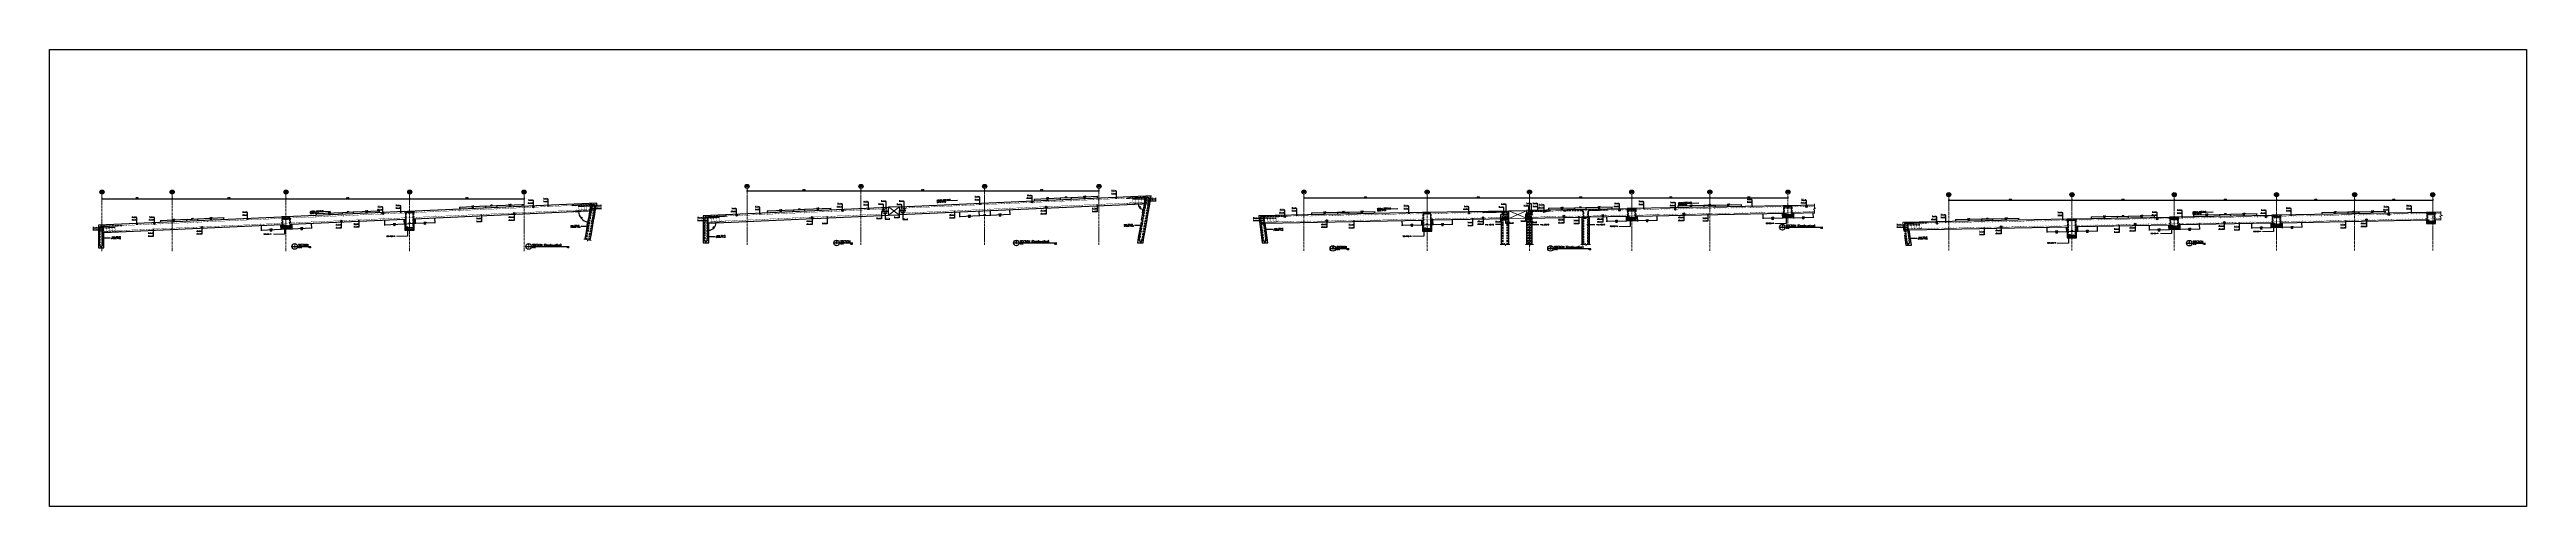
# Model space of a CAD drawing. Extents: x 660761725 to 1323371458, y 2734871439 to 5470067957.
# Drawn here: x 661306115 to 661439314, y 2734871439 to 2734896001 of the extents above; entities that cross this region are included whole.
import ezdxf
from ezdxf.enums import TextEntityAlignment as Align

# ---------------------------------------------------------------- set-up
doc = ezdxf.new("R2010")
doc.units = 0
doc.linetypes.add('AXES', pattern=[1.95, 1.2, -0.25, 0.25, -0.25])
doc.linetypes.add('Hidden', pattern=[714.375, 476.25, -238.125])
for name, color, linetype in [('_MECh-DIM', 7, 'Continuous'), ('S-ASSOCIATETEXT', 7, 'Continuous'), ('S-AXIS', 20, 'AXES'), ('S-RBAR-T10', 11, 'Continuous'), ('S-RBAR-T12', 151, 'Continuous'), ('S-RBAR-T20', 10, 'Continuous'), ('S-RDIMO', 8, 'Continuous'), ('S-TXT', 3, 'Continuous'), ('S-TXT-B', 7, 'Continuous')]:
    doc.layers.add(name, color=color, linetype=linetype)
doc.layers.add('A-DETL', color=5, linetype='Continuous', lineweight=9, true_color=0x0000ff)
for name, color, linetype, lineweight in [('A-DETL-GENF', 7, 'Continuous', 9), ('A-GENM', 7, 'Continuous', 9), ('A-ROOF', 7, 'Continuous', 15), ('A-WALL', 7, 'Continuous', 15), ('I-WALL', 7, 'Continuous', 15), ('S-ARROW', 8, 'Continuous', 13), ('S-BEAM', 7, 'Continuous', 15), ('S-GRID', 7, 'Continuous', 9)]:
    doc.layers.add(name, color=color, linetype=linetype, lineweight=lineweight)
doc.layers.add('S-C.J', color=1, linetype='ZIGZAG', true_color=0xff0000)
doc.styles.add('ARMACAD', font='isocp.shx')
doc.styles.add('ROMANS', font='romans.shx')
doc.styles.add('ROMANT', font='romant')
doc.linetypes.add('ZIGZAG', pattern='A,0.0001,-0.2,[131,ltypeshp.shx,S=0.2,R=0,X=-0.2,Y=0],-0.4,[131,ltypeshp.shx,S=0.2,R=180,X=0.2,Y=0],-0.2', length=0.8001)
doc.dimstyles.new('S-DIMI-20', dxfattribs={"dimscale": 20, "dimtxt": 2, "dimasz": 1.5, "dimexe": 1, "dimexo": 1, "dimgap": 1, "dimtad": 1, "dimdec": 0, "dimzin": 12, "dimdsep": 46, "dimtxsty": 'ROMANS', "dimblk": 'ARCHTICK', "dimcen": 0.09, "dimdle": 1, "dimclrd": 8, "dimclre": 8, "dimclrt": 4, "dimadec": 0, "dimazin": 3, "dimtfac": 1, "dimtdec": 0, "dimtix": 1, "dimtmove": 1, "dimatfit": 3, "dimtolj": 1, "dimtzin": 0, "dimarcsym": 0})

# ---------------------------------------------------------------- blocks, each defined once
blk = doc.blocks.new('_ARCHTICK')
at = {"color": 0, "linetype": 'ByBlock', "const_width": 0.15}
blk.add_lwpolyline([(-0.5, -0.5), (0.5, 0.5)], dxfattribs=at)
blk = doc.blocks.new('*D1116')
at = {"layer": '_MECh-DIM', "color": 8, "lineweight": -2, "transparency": 16777216}
for p, q in [((661779077, 2734764625), (661782891, 2734764625)), ((661779097, 2734764676), (661779097, 2734764605)), ((661782871, 2734764676), (661782871, 2734764605))]:
    blk.add_line(p, q, dxfattribs=at)
at = {"layer": '_MECh-DIM', "color": 8, "lineweight": -2, "transparency": 16777216, "xscale": 30, "yscale": 30, "zscale": 30, "rotation": 180}
blk.add_blockref('_ARCHTICK', (661779097, 2734764625), dxfattribs=at)
at = {"layer": '_MECh-DIM', "color": 8, "lineweight": -2, "transparency": 16777216, "xscale": 30, "yscale": 30, "zscale": 30}
blk.add_blockref('_ARCHTICK', (661782871, 2734764625), dxfattribs=at)
at = {"layer": '_MECh-DIM', "color": 4, "transparency": 16777216, "insert": (661780984, 2734764665), "char_height": 40, "attachment_point": 5, "style": 'ROMANS'}
blk.add_mtext('\\A1;3775', dxfattribs=at)
blk = doc.blocks.new('*D1117')
at = {"layer": '_MECh-DIM', "color": 8, "lineweight": -2, "transparency": 16777216}
for p, q in [((661782851, 2734764625), (661789016, 2734764625)), ((661782871, 2734764676), (661782871, 2734764605)), ((661788996, 2734764676), (661788996, 2734764605))]:
    blk.add_line(p, q, dxfattribs=at)
at = {"layer": '_MECh-DIM', "color": 8, "lineweight": -2, "transparency": 16777216, "xscale": 30, "yscale": 30, "zscale": 30, "rotation": 180}
blk.add_blockref('_ARCHTICK', (661782871, 2734764625), dxfattribs=at)
at = {"layer": '_MECh-DIM', "color": 8, "lineweight": -2, "transparency": 16777216, "xscale": 30, "yscale": 30, "zscale": 30}
blk.add_blockref('_ARCHTICK', (661788996, 2734764625), dxfattribs=at)
at = {"layer": '_MECh-DIM', "color": 4, "transparency": 16777216, "insert": (661785934, 2734764665), "char_height": 40, "attachment_point": 5, "style": 'ROMANS'}
blk.add_mtext('\\A1;6125', dxfattribs=at)
blk = doc.blocks.new('*D1118')
at = {"layer": '_MECh-DIM', "color": 8, "lineweight": -2, "transparency": 16777216}
for p, q in [((661788976, 2734764625), (661795666, 2734764625)), ((661788996, 2734764676), (661788996, 2734764605)), ((661795646, 2734764676), (661795646, 2734764605))]:
    blk.add_line(p, q, dxfattribs=at)
at = {"layer": '_MECh-DIM', "color": 8, "lineweight": -2, "transparency": 16777216, "xscale": 30, "yscale": 30, "zscale": 30, "rotation": 180}
blk.add_blockref('_ARCHTICK', (661788996, 2734764625), dxfattribs=at)
at = {"layer": '_MECh-DIM', "color": 8, "lineweight": -2, "transparency": 16777216, "xscale": 30, "yscale": 30, "zscale": 30}
blk.add_blockref('_ARCHTICK', (661795646, 2734764625), dxfattribs=at)
at = {"layer": '_MECh-DIM', "color": 4, "transparency": 16777216, "insert": (661792321, 2734764665), "char_height": 40, "attachment_point": 5, "style": 'ROMANS'}
blk.add_mtext('\\A1;6650', dxfattribs=at)
blk = doc.blocks.new('*D1119')
at = {"layer": '_MECh-DIM', "color": 8, "lineweight": -2, "transparency": 16777216}
for p, q in [((661795626, 2734764625), (661801816, 2734764625)), ((661795646, 2734764676), (661795646, 2734764605)), ((661801796, 2734764676), (661801796, 2734764605))]:
    blk.add_line(p, q, dxfattribs=at)
at = {"layer": '_MECh-DIM', "color": 8, "lineweight": -2, "transparency": 16777216, "xscale": 30, "yscale": 30, "zscale": 30, "rotation": 180}
blk.add_blockref('_ARCHTICK', (661795646, 2734764625), dxfattribs=at)
at = {"layer": '_MECh-DIM', "color": 8, "lineweight": -2, "transparency": 16777216, "xscale": 30, "yscale": 30, "zscale": 30}
blk.add_blockref('_ARCHTICK', (661801796, 2734764625), dxfattribs=at)
at = {"layer": '_MECh-DIM', "color": 4, "transparency": 16777216, "insert": (661798721, 2734764665), "char_height": 40, "attachment_point": 5, "style": 'ROMANS'}
blk.add_mtext('\\A1;6150', dxfattribs=at)
blk = doc.blocks.new('*D1120')
at = {"layer": '_MECh-DIM', "color": 8, "lineweight": -2, "transparency": 16777216}
for p, q in [((661804545, 2734763935), (661804745, 2734763944)), ((661805195, 2734763197), (661805229, 2734763394))]:
    blk.add_line(p, q, dxfattribs=at)
blk.add_arc((661805329, 2734763970), 605, 182.5485, 260.12826, dxfattribs=at)
at = {"layer": '_MECh-DIM', "color": 8, "lineweight": -2, "transparency": 16777216, "xscale": 30, "yscale": 30, "zscale": 30}
for p, rotation in [((661804725, 2734763943), 92.54850214720855), ((661805225, 2734763374), 350.1282556129372)]:
    blk.add_blockref('_ARCHTICK', p, dxfattribs=dict(at, rotation=rotation))
at = {"layer": '_MECh-DIM', "color": 4, "transparency": 16777216, "insert": (661804905, 2734763597), "char_height": 40, "attachment_point": 5, "rotation": 311.33838, "style": 'ROMANS'}
blk.add_mtext('\\A1;78°', dxfattribs=at)
blk = doc.blocks.new('*U1142')
at = {"layer": 'S-AXIS', "color": 3, "linetype": 'Continuous'}
blk.add_circle((0, 5.5), 5.5, dxfattribs=at)
at = {"layer": 'S-AXIS', "color": 3, "linetype": 'Continuous', "ltscale": 0.5, "style": 'ROMANT', "width": 0.4, "flags": 8}
blk.add_attdef('A', text='', height=5, dxfattribs=at).set_placement((0, 5.5), align=Align.MIDDLE_CENTER)
blk = doc.blocks.new('SECTION TITLE2')
at = {"layer": 'S-TXT', "color": 2}
blk.add_line((-7.5, 0), (7.5, 0), dxfattribs=at)
at = {"layer": 'S-TXT'}
blk.add_circle((0, 0), 7.5, dxfattribs=at)
at = {"layer": 'S-TXT-B', "color": 3}
blk.add_line((7.5, 0), (43.5, 0), dxfattribs=at)
at = {"layer": 'S-TXT', "style": 'ROMANS', "width": 0.75}
blk.add_text('SCALE', height=2.5, dxfattribs=at).set_placement((10, -3.5))
at = {"layer": 'S-TXT', "color": 7, "style": 'ROMANT', "flags": 8}
blk.add_attdef('01', text='', height=5, dxfattribs=at).set_placement((0, 3.8), align=Align.MIDDLE)
blk.add_attdef('SECTION', text='', height=5, dxfattribs=at).set_placement((9.9, -0.2), align=Align.BOTTOM_LEFT)
at = {"layer": 'S-TXT', "style": 'ROMANS', "width": 0.7, "flags": 8}
blk.add_attdef('-', text='', height=2.25, dxfattribs=at).set_placement((0, -2.3), align=Align.MIDDLE)
at = {"layer": 'S-TXT', "style": 'ROMANS', "width": 0.75, "flags": 8}
blk.add_attdef('1:250', text='', height=2.5, dxfattribs=at).set_placement((43.3, -4.5), align=Align.BOTTOM_RIGHT)
blk = doc.blocks.new('*U1115')
at = {"layer": 'S-TXT', "color": 2}
blk.add_line((-7.5, 0), (7.5, 0), dxfattribs=at)
at = {"layer": 'S-TXT'}
blk.add_circle((0, 0), 7.5, dxfattribs=at)
at = {"layer": 'S-TXT-B', "color": 3}
blk.add_line((7.5, 0), (109, 0), dxfattribs=at)
at = {"layer": 'S-TXT', "style": 'ROMANS', "width": 0.75}
blk.add_text('SCALE', height=2.5, dxfattribs=at).set_placement((10, -3.5))
at = {"layer": 'S-TXT', "color": 7, "style": 'ROMANT', "flags": 8}
blk.add_attdef('01', text='', height=5, dxfattribs=at).set_placement((0, 3.8), align=Align.MIDDLE)
blk.add_attdef('SECTION', text='', height=5, dxfattribs=at).set_placement((9.9, -0.2), align=Align.BOTTOM_LEFT)
at = {"layer": 'S-TXT', "style": 'ROMANS', "width": 0.7, "flags": 8}
blk.add_attdef('-', text='', height=2.25, dxfattribs=at).set_placement((0, -2.3), align=Align.MIDDLE)
at = {"layer": 'S-TXT', "style": 'ROMANS', "width": 0.75, "flags": 8}
blk.add_attdef('1:250', text='', height=2.5, dxfattribs=at).set_placement((108.8, -4.5), align=Align.BOTTOM_RIGHT)
blk = doc.blocks.new('*D1121')
at = {"layer": '_MECh-DIM', "color": 8, "lineweight": -2, "transparency": 16777216}
for p, q in [((661813769.229437, 2734765055.01807), (661819934.229437, 2734765055.01807)), ((661813789.229437, 2734765105.728748), (661813789.229437, 2734765035.01807)), ((661819914.229437, 2734765105.728748), (661819914.229437, 2734765035.01807))]:
    blk.add_line(p, q, dxfattribs=at)
at = {"layer": '_MECh-DIM', "color": 8, "lineweight": -2, "transparency": 16777216, "xscale": 30, "yscale": 30, "zscale": 30, "rotation": 180}
blk.add_blockref('_ARCHTICK', (661813789.229437, 2734765055.01807), dxfattribs=at)
at = {"layer": '_MECh-DIM', "color": 8, "lineweight": -2, "transparency": 16777216, "xscale": 30, "yscale": 30, "zscale": 30}
blk.add_blockref('_ARCHTICK', (661819914.229437, 2734765055.01807), dxfattribs=at)
at = {"layer": '_MECh-DIM', "color": 4, "transparency": 16777216, "insert": (661816851.729437, 2734765095.01807), "char_height": 40, "width": 19.95440968, "attachment_point": 5, "style": 'ROMANS'}
blk.add_mtext('\\A1;6125', dxfattribs=at)
blk = doc.blocks.new('*D1122')
at = {"layer": '_MECh-DIM', "color": 8, "lineweight": -2, "transparency": 16777216}
for p, q in [((661819894.229437, 2734765055.01807), (661826584.229437, 2734765055.01807)), ((661819914.229437, 2734765105.728748), (661819914.229437, 2734765035.01807)), ((661826564.229437, 2734765105.728748), (661826564.229437, 2734765035.01807))]:
    blk.add_line(p, q, dxfattribs=at)
at = {"layer": '_MECh-DIM', "color": 8, "lineweight": -2, "transparency": 16777216, "xscale": 30, "yscale": 30, "zscale": 30, "rotation": 180}
blk.add_blockref('_ARCHTICK', (661819914.229437, 2734765055.01807), dxfattribs=at)
at = {"layer": '_MECh-DIM', "color": 8, "lineweight": -2, "transparency": 16777216, "xscale": 30, "yscale": 30, "zscale": 30}
blk.add_blockref('_ARCHTICK', (661826564.229437, 2734765055.01807), dxfattribs=at)
at = {"layer": '_MECh-DIM', "color": 4, "transparency": 16777216, "insert": (661823239.229437, 2734765095.01807), "char_height": 40, "width": 19.95440968, "attachment_point": 5, "style": 'ROMANS'}
blk.add_mtext('\\A1;6650', dxfattribs=at)
blk = doc.blocks.new('*D1123')
at = {"layer": '_MECh-DIM', "color": 8, "lineweight": -2, "transparency": 16777216}
for p, q in [((661826544.229437, 2734765055.01807), (661832734.229437, 2734765055.01807)), ((661826564.229437, 2734765105.728748), (661826564.229437, 2734765035.01807)), ((661832714.229437, 2734765105.728748), (661832714.229437, 2734765035.01807))]:
    blk.add_line(p, q, dxfattribs=at)
at = {"layer": '_MECh-DIM', "color": 8, "lineweight": -2, "transparency": 16777216, "xscale": 30, "yscale": 30, "zscale": 30, "rotation": 180}
blk.add_blockref('_ARCHTICK', (661826564.229437, 2734765055.01807), dxfattribs=at)
at = {"layer": '_MECh-DIM', "color": 8, "lineweight": -2, "transparency": 16777216, "xscale": 30, "yscale": 30, "zscale": 30}
blk.add_blockref('_ARCHTICK', (661832714.229437, 2734765055.01807), dxfattribs=at)
at = {"layer": '_MECh-DIM', "color": 4, "transparency": 16777216, "insert": (661829639.229437, 2734765095.01807), "char_height": 40, "width": 19.95440968, "attachment_point": 5, "style": 'ROMANS'}
blk.add_mtext('\\A1;6150', dxfattribs=at)
blk = doc.blocks.new('*D1124')
at = {"layer": '_MECh-DIM', "color": 8, "lineweight": -2, "transparency": 16777216}
for p, q in [((661834643, 2734764338), (661834842, 2734764347)), ((661835061, 2734763863), (661835095, 2734764060))]:
    blk.add_line(p, q, dxfattribs=at)
blk.add_arc((661835147, 2734764361), 325, 182.5485, 260.12826, dxfattribs=at)
at = {"layer": '_MECh-DIM', "color": 8, "lineweight": -2, "transparency": 16777216, "xscale": 30, "yscale": 30, "zscale": 30}
for p, rotation in [((661834822, 2734764346), 92.54850209004901), ((661835091, 2734764041), 350.1282556052331)]:
    blk.add_blockref('_ARCHTICK', p, dxfattribs=dict(at, rotation=rotation))
at = {"layer": '_MECh-DIM', "color": 4, "transparency": 16777216, "insert": (661834933, 2734764172), "char_height": 40, "width": 13.43, "attachment_point": 5, "rotation": 311.33838, "style": 'ROMANS'}
blk.add_mtext('\\A1;78°', dxfattribs=at)
blk = doc.blocks.new('*D1125')
at = {"layer": '_MECh-DIM', "color": 8, "lineweight": -2, "transparency": 16777216}
for p, q in [((661812297, 2734763344), (661812098, 2734763335)), ((661811730, 2734762751), (661811730, 2734762951))]:
    blk.add_line(p, q, dxfattribs=at)
blk.add_arc((661811730, 2734763318), 388, 270, 2.5485, dxfattribs=at)
at = {"layer": '_MECh-DIM', "color": 8, "lineweight": -2, "transparency": 16777216, "xscale": 30, "yscale": 30, "zscale": 30}
for p, rotation in [((661812117, 2734763336), 92.5485021352839), ((661811730, 2734762931), 179.9999999914149)]:
    blk.add_blockref('_ARCHTICK', p, dxfattribs=dict(at, rotation=rotation))
at = {"layer": '_MECh-DIM', "color": 4, "transparency": 16777216, "insert": (661811981, 2734763078), "char_height": 40, "width": 13.43, "attachment_point": 5, "rotation": 46.27425, "style": 'ROMANS'}
blk.add_mtext('\\A1;93°', dxfattribs=at)
blk = doc.blocks.new('*U1126')
at = {"layer": 'S-TXT', "color": 2}
blk.add_line((-7.5, 0), (7.5, 0), dxfattribs=at)
at = {"layer": 'S-TXT'}
blk.add_circle((0, 0), 7.5, dxfattribs=at)
at = {"layer": 'S-TXT-B', "color": 3}
blk.add_line((7.5, 0), (108.5, 0), dxfattribs=at)
at = {"layer": 'S-TXT', "style": 'ROMANS', "width": 0.75}
blk.add_text('SCALE', height=2.5, dxfattribs=at).set_placement((10, -3.5))
at = {"layer": 'S-TXT', "color": 7, "style": 'ROMANT', "flags": 8}
blk.add_attdef('01', text='', height=5, dxfattribs=at).set_placement((0, 3.8), align=Align.MIDDLE)
blk.add_attdef('SECTION', text='', height=5, dxfattribs=at).set_placement((9.9, -0.2), align=Align.BOTTOM_LEFT)
at = {"layer": 'S-TXT', "style": 'ROMANS', "width": 0.7, "flags": 8}
blk.add_attdef('-', text='', height=2.25, dxfattribs=at).set_placement((0, -2.3), align=Align.MIDDLE)
at = {"layer": 'S-TXT', "style": 'ROMANS', "width": 0.75, "flags": 8}
blk.add_attdef('1:250', text='', height=2.5, dxfattribs=at).set_placement((108.3, -4.5), align=Align.BOTTOM_RIGHT)
blk = doc.blocks.new('*D1127')
at = {"layer": '_MECh-DIM', "color": 8, "lineweight": -2, "transparency": 16777216}
for p, q in [((661843714, 2734764672), (661850382, 2734764672)), ((661843734, 2734764723), (661843734, 2734764652)), ((661850362, 2734764723), (661850362, 2734764652))]:
    blk.add_line(p, q, dxfattribs=at)
at = {"layer": '_MECh-DIM', "color": 8, "lineweight": -2, "transparency": 16777216, "xscale": 30, "yscale": 30, "zscale": 30, "rotation": 180}
blk.add_blockref('_ARCHTICK', (661843734, 2734764672), dxfattribs=at)
at = {"layer": '_MECh-DIM', "color": 8, "lineweight": -2, "transparency": 16777216, "xscale": 30, "yscale": 30, "zscale": 30}
blk.add_blockref('_ARCHTICK', (661850362, 2734764672), dxfattribs=at)
at = {"layer": '_MECh-DIM', "color": 4, "transparency": 16777216, "insert": (661847048, 2734764712), "char_height": 40, "attachment_point": 5, "style": 'ROMANS'}
blk.add_mtext('\\A1;6628', dxfattribs=at)
blk = doc.blocks.new('*D1128')
at = {"layer": '_MECh-DIM', "color": 8, "lineweight": -2, "transparency": 16777216}
for p, q in [((661850342, 2734764672), (661855882, 2734764672)), ((661850362, 2734764723), (661850362, 2734764652)), ((661855862, 2734764723), (661855862, 2734764652))]:
    blk.add_line(p, q, dxfattribs=at)
at = {"layer": '_MECh-DIM', "color": 8, "lineweight": -2, "transparency": 16777216, "xscale": 30, "yscale": 30, "zscale": 30, "rotation": 180}
blk.add_blockref('_ARCHTICK', (661850362, 2734764672), dxfattribs=at)
at = {"layer": '_MECh-DIM', "color": 8, "lineweight": -2, "transparency": 16777216, "xscale": 30, "yscale": 30, "zscale": 30}
blk.add_blockref('_ARCHTICK', (661855862, 2734764672), dxfattribs=at)
at = {"layer": '_MECh-DIM', "color": 4, "transparency": 16777216, "insert": (661853112, 2734764712), "char_height": 40, "attachment_point": 5, "style": 'ROMANS'}
blk.add_mtext('\\A1;5500', dxfattribs=at)
blk = doc.blocks.new('*D1129')
at = {"layer": '_MECh-DIM', "color": 8, "lineweight": -2, "transparency": 16777216}
for p, q in [((661855842, 2734764672), (661861382, 2734764672)), ((661855862, 2734764723), (661855862, 2734764652)), ((661861362, 2734764723), (661861362, 2734764652))]:
    blk.add_line(p, q, dxfattribs=at)
at = {"layer": '_MECh-DIM', "color": 8, "lineweight": -2, "transparency": 16777216, "xscale": 30, "yscale": 30, "zscale": 30, "rotation": 180}
blk.add_blockref('_ARCHTICK', (661855862, 2734764672), dxfattribs=at)
at = {"layer": '_MECh-DIM', "color": 8, "lineweight": -2, "transparency": 16777216, "xscale": 30, "yscale": 30, "zscale": 30}
blk.add_blockref('_ARCHTICK', (661861362, 2734764672), dxfattribs=at)
at = {"layer": '_MECh-DIM', "color": 4, "transparency": 16777216, "insert": (661858612, 2734764712), "char_height": 40, "attachment_point": 5, "style": 'ROMANS'}
blk.add_mtext('\\A1;5500', dxfattribs=at)
blk = doc.blocks.new('*D1130')
at = {"layer": '_MECh-DIM', "color": 8, "lineweight": -2, "transparency": 16777216}
for p, q in [((661861342, 2734764672), (661865582, 2734764672)), ((661861362, 2734764723), (661861362, 2734764652)), ((661865562, 2734764723), (661865562, 2734764652))]:
    blk.add_line(p, q, dxfattribs=at)
at = {"layer": '_MECh-DIM', "color": 8, "lineweight": -2, "transparency": 16777216, "xscale": 30, "yscale": 30, "zscale": 30, "rotation": 180}
blk.add_blockref('_ARCHTICK', (661861362, 2734764672), dxfattribs=at)
at = {"layer": '_MECh-DIM', "color": 8, "lineweight": -2, "transparency": 16777216, "xscale": 30, "yscale": 30, "zscale": 30}
blk.add_blockref('_ARCHTICK', (661865562, 2734764672), dxfattribs=at)
at = {"layer": '_MECh-DIM', "color": 4, "transparency": 16777216, "insert": (661863462, 2734764712), "char_height": 40, "attachment_point": 5, "style": 'ROMANS'}
blk.add_mtext('\\A1;4200', dxfattribs=at)
blk = doc.blocks.new('*D1131')
at = {"layer": '_MECh-DIM', "color": 8, "lineweight": -2, "transparency": 16777216}
for p, q in [((661865542, 2734764672), (661869782, 2734764672)), ((661865562, 2734764723), (661865562, 2734764652)), ((661869762, 2734764723), (661869762, 2734764652))]:
    blk.add_line(p, q, dxfattribs=at)
at = {"layer": '_MECh-DIM', "color": 8, "lineweight": -2, "transparency": 16777216, "xscale": 30, "yscale": 30, "zscale": 30, "rotation": 180}
blk.add_blockref('_ARCHTICK', (661865562, 2734764672), dxfattribs=at)
at = {"layer": '_MECh-DIM', "color": 8, "lineweight": -2, "transparency": 16777216, "xscale": 30, "yscale": 30, "zscale": 30}
blk.add_blockref('_ARCHTICK', (661869762, 2734764672), dxfattribs=at)
at = {"layer": '_MECh-DIM', "color": 4, "transparency": 16777216, "insert": (661867662, 2734764712), "char_height": 40, "attachment_point": 5, "style": 'ROMANS'}
blk.add_mtext('\\A1;4200', dxfattribs=at)
blk = doc.blocks.new('*U1132')
at = {"layer": 'S-TXT', "color": 2}
blk.add_line((-7.5, 0), (7.5, 0), dxfattribs=at)
at = {"layer": 'S-TXT'}
blk.add_circle((0, 0), 7.5, dxfattribs=at)
at = {"layer": 'S-TXT-B', "color": 3}
blk.add_line((7.5, 0), (108.7, 0), dxfattribs=at)
at = {"layer": 'S-TXT', "style": 'ROMANS', "width": 0.75}
blk.add_text('SCALE', height=2.5, dxfattribs=at).set_placement((10, -3.5))
at = {"layer": 'S-TXT', "color": 7, "style": 'ROMANT', "flags": 8}
blk.add_attdef('01', text='', height=5, dxfattribs=at).set_placement((0, 3.8), align=Align.MIDDLE)
blk.add_attdef('SECTION', text='', height=5, dxfattribs=at).set_placement((9.9, -0.2), align=Align.BOTTOM_LEFT)
at = {"layer": 'S-TXT', "style": 'ROMANS', "width": 0.7, "flags": 8}
blk.add_attdef('-', text='', height=2.25, dxfattribs=at).set_placement((0, -2.3), align=Align.MIDDLE)
at = {"layer": 'S-TXT', "style": 'ROMANS', "width": 0.75, "flags": 8}
blk.add_attdef('1:250', text='', height=2.5, dxfattribs=at).set_placement((108.5, -4.5), align=Align.BOTTOM_RIGHT)
blk = doc.blocks.new('*D90')
at = {"layer": '_MECh-DIM', "color": 8, "lineweight": -2, "transparency": 16777216}
for p, q in [((661878389, 2734764546), (661885057, 2734764546)), ((661878409, 2734764596), (661878409, 2734764526)), ((661885037, 2734764596), (661885037, 2734764526))]:
    blk.add_line(p, q, dxfattribs=at)
at = {"layer": '_MECh-DIM', "color": 8, "lineweight": -2, "transparency": 16777216, "xscale": 30, "yscale": 30, "zscale": 30, "rotation": 180}
blk.add_blockref('_ARCHTICK', (661878409, 2734764546), dxfattribs=at)
at = {"layer": '_MECh-DIM', "color": 8, "lineweight": -2, "transparency": 16777216, "xscale": 30, "yscale": 30, "zscale": 30}
blk.add_blockref('_ARCHTICK', (661885037, 2734764546), dxfattribs=at)
at = {"layer": '_MECh-DIM', "color": 4, "transparency": 16777216, "insert": (661881723, 2734764586), "char_height": 40, "width": 19.95, "attachment_point": 5, "style": 'ROMANS'}
blk.add_mtext('\\A1;6628', dxfattribs=at)
blk = doc.blocks.new('*D91')
at = {"layer": '_MECh-DIM', "color": 8, "lineweight": -2, "transparency": 16777216}
for p, q in [((661885017, 2734764546), (661890557, 2734764546)), ((661885037, 2734764596), (661885037, 2734764526)), ((661890537, 2734764596), (661890537, 2734764526))]:
    blk.add_line(p, q, dxfattribs=at)
at = {"layer": '_MECh-DIM', "color": 8, "lineweight": -2, "transparency": 16777216, "xscale": 30, "yscale": 30, "zscale": 30, "rotation": 180}
blk.add_blockref('_ARCHTICK', (661885037, 2734764546), dxfattribs=at)
at = {"layer": '_MECh-DIM', "color": 8, "lineweight": -2, "transparency": 16777216, "xscale": 30, "yscale": 30, "zscale": 30}
blk.add_blockref('_ARCHTICK', (661890537, 2734764546), dxfattribs=at)
at = {"layer": '_MECh-DIM', "color": 4, "transparency": 16777216, "insert": (661887787, 2734764586), "char_height": 40, "width": 19.95, "attachment_point": 5, "style": 'ROMANS'}
blk.add_mtext('\\A1;5500', dxfattribs=at)
blk = doc.blocks.new('*D92')
at = {"layer": '_MECh-DIM', "color": 8, "lineweight": -2, "transparency": 16777216}
for p, q in [((661890517, 2734764546), (661896057, 2734764546)), ((661890537, 2734764596), (661890537, 2734764526)), ((661896037, 2734764596), (661896037, 2734764526))]:
    blk.add_line(p, q, dxfattribs=at)
at = {"layer": '_MECh-DIM', "color": 8, "lineweight": -2, "transparency": 16777216, "xscale": 30, "yscale": 30, "zscale": 30, "rotation": 180}
blk.add_blockref('_ARCHTICK', (661890537, 2734764546), dxfattribs=at)
at = {"layer": '_MECh-DIM', "color": 8, "lineweight": -2, "transparency": 16777216, "xscale": 30, "yscale": 30, "zscale": 30}
blk.add_blockref('_ARCHTICK', (661896037, 2734764546), dxfattribs=at)
at = {"layer": '_MECh-DIM', "color": 4, "transparency": 16777216, "insert": (661893287, 2734764586), "char_height": 40, "width": 19.95, "attachment_point": 5, "style": 'ROMANS'}
blk.add_mtext('\\A1;5500', dxfattribs=at)
blk = doc.blocks.new('*D93')
at = {"layer": '_MECh-DIM', "color": 8, "lineweight": -2, "transparency": 16777216}
for p, q in [((661896017, 2734764546), (661900257, 2734764546)), ((661896037, 2734764596), (661896037, 2734764526)), ((661900237, 2734764596), (661900237, 2734764526))]:
    blk.add_line(p, q, dxfattribs=at)
at = {"layer": '_MECh-DIM', "color": 8, "lineweight": -2, "transparency": 16777216, "xscale": 30, "yscale": 30, "zscale": 30, "rotation": 180}
blk.add_blockref('_ARCHTICK', (661896037, 2734764546), dxfattribs=at)
at = {"layer": '_MECh-DIM', "color": 8, "lineweight": -2, "transparency": 16777216, "xscale": 30, "yscale": 30, "zscale": 30}
blk.add_blockref('_ARCHTICK', (661900237, 2734764546), dxfattribs=at)
at = {"layer": '_MECh-DIM', "color": 4, "transparency": 16777216, "insert": (661898137, 2734764586), "char_height": 40, "width": 19.95, "attachment_point": 5, "style": 'ROMANS'}
blk.add_mtext('\\A1;4200', dxfattribs=at)
blk = doc.blocks.new('*D94')
at = {"layer": '_MECh-DIM', "color": 8, "lineweight": -2, "transparency": 16777216}
for p, q in [((661900217, 2734764546), (661904457, 2734764546)), ((661900237, 2734764596), (661900237, 2734764526)), ((661904437, 2734764596), (661904437, 2734764526))]:
    blk.add_line(p, q, dxfattribs=at)
at = {"layer": '_MECh-DIM', "color": 8, "lineweight": -2, "transparency": 16777216, "xscale": 30, "yscale": 30, "zscale": 30, "rotation": 180}
blk.add_blockref('_ARCHTICK', (661900237, 2734764546), dxfattribs=at)
at = {"layer": '_MECh-DIM', "color": 8, "lineweight": -2, "transparency": 16777216, "xscale": 30, "yscale": 30, "zscale": 30}
blk.add_blockref('_ARCHTICK', (661904437, 2734764546), dxfattribs=at)
at = {"layer": '_MECh-DIM', "color": 4, "transparency": 16777216, "insert": (661902337, 2734764586), "char_height": 40, "width": 19.95, "attachment_point": 5, "style": 'ROMANS'}
blk.add_mtext('\\A1;4200', dxfattribs=at)
blk = doc.blocks.new('*D1033')
at = {"layer": '_MECh-DIM', "color": 8, "lineweight": -2, "transparency": 16777216}
for p, q in [((661323880, 2734887318), (661322441, 2734887254)), ((661322465, 2734887183), (661322460, 2734887275)), ((661323863, 2734887246), (661323859, 2734887337))]:
    blk.add_line(p, q, dxfattribs=at)
at = {"layer": '_MECh-DIM', "color": 8, "lineweight": -2, "transparency": 16777216, "xscale": 30, "yscale": 30, "zscale": 30}
for p, rotation in [((661322461, 2734887255), 182.5484824580764), ((661323860, 2734887317), 2.548482458076435)]:
    blk.add_blockref('_ARCHTICK', p, dxfattribs=dict(at, rotation=rotation))
at = {"layer": '_MECh-DIM', "color": 4, "transparency": 16777216, "char_height": 40, "attachment_point": 5, "rotation": 2.54848, "style": 'ROMANS'}
for s, insert in [('\\A1;1400', (661323159, 2734887326)), ('\\A1;Lap', (661323163, 2734887240))]:
    blk.add_mtext(s, dxfattribs=dict(at, insert=insert))
blk = doc.blocks.new('*D1034')
at = {"layer": '_MECh-DIM', "color": 8, "lineweight": -2, "transparency": 16777216}
for p, q in [((661321882, 2734887229), (661320443, 2734887165)), ((661320467, 2734887094), (661320462, 2734887186)), ((661321865, 2734887157), (661321861, 2734887249))]:
    blk.add_line(p, q, dxfattribs=at)
at = {"layer": '_MECh-DIM', "color": 8, "lineweight": -2, "transparency": 16777216, "xscale": 30, "yscale": 30, "zscale": 30}
for p, rotation in [((661320463, 2734887166), 182.5484824580764), ((661321862, 2734887229), 2.548482458076435)]:
    blk.add_blockref('_ARCHTICK', p, dxfattribs=dict(at, rotation=rotation))
at = {"layer": '_MECh-DIM', "color": 4, "transparency": 16777216, "char_height": 40, "attachment_point": 5, "rotation": 2.54848, "style": 'ROMANS'}
for s, insert in [('\\A1;1400', (661321161, 2734887237)), ('\\A1;Lap', (661321165, 2734887151))]:
    blk.add_mtext(s, dxfattribs=dict(at, insert=insert))
blk = doc.blocks.new('*D1035')
at = {"layer": '_MECh-DIM', "color": 8, "lineweight": -2, "transparency": 16777216}
for p, q in [((661322481, 2734887256), (661321842, 2734887228)), ((661321865, 2734887157), (661321861, 2734887249)), ((661322465, 2734887183), (661322460, 2734887275))]:
    blk.add_line(p, q, dxfattribs=at)
at = {"layer": '_MECh-DIM', "color": 8, "lineweight": -2, "transparency": 16777216, "xscale": 30, "yscale": 30, "zscale": 30}
for p, rotation in [((661321862, 2734887229), 182.5484824580764), ((661322461, 2734887255), 2.548482458076435)]:
    blk.add_blockref('_ARCHTICK', p, dxfattribs=dict(at, rotation=rotation))
at = {"layer": '_MECh-DIM', "color": 4, "transparency": 16777216, "insert": (661322160, 2734887282), "char_height": 40, "attachment_point": 5, "rotation": 2.54848, "style": 'ROMANS'}
blk.add_mtext('\\A1;600', dxfattribs=at)
blk = doc.blocks.new('*D1039')
at = {"layer": '_MECh-DIM', "color": 8, "lineweight": -2, "transparency": 16777216}
for p, q in [((661326852, 2734886690), (661325763, 2734886642)), ((661325772, 2734886890), (661325784, 2734886623)), ((661326821, 2734886937), (661326833, 2734886670))]:
    blk.add_line(p, q, dxfattribs=at)
at = {"layer": '_MECh-DIM', "color": 8, "lineweight": -2, "transparency": 16777216, "xscale": 30, "yscale": 30, "zscale": 30}
for p, rotation in [((661325783, 2734886643), 182.5485008719778), ((661326832, 2734886690), 2.548500871977799)]:
    blk.add_blockref('_ARCHTICK', p, dxfattribs=dict(at, rotation=rotation))
at = {"layer": '_MECh-DIM', "color": 4, "transparency": 16777216, "char_height": 40, "attachment_point": 5, "rotation": 2.5485, "style": 'ROMANS'}
for s, insert in [('\\A1;1050', (661326305, 2734886706)), ('\\A1;Lap', (661326309, 2734886620))]:
    blk.add_mtext(s, dxfattribs=dict(at, insert=insert))
blk = doc.blocks.new('*D1040')
at = {"layer": '_MECh-DIM', "color": 8, "lineweight": -2, "transparency": 16777216}
for p, q in [((661325203, 2734886617), (661324114, 2734886569)), ((661324123, 2734886817), (661324135, 2734886550)), ((661325172, 2734886863), (661325184, 2734886596))]:
    blk.add_line(p, q, dxfattribs=at)
at = {"layer": '_MECh-DIM', "color": 8, "lineweight": -2, "transparency": 16777216, "xscale": 30, "yscale": 30, "zscale": 30}
for p, rotation in [((661324134, 2734886569), 182.5485008719778), ((661325183, 2734886616), 2.548500871977799)]:
    blk.add_blockref('_ARCHTICK', p, dxfattribs=dict(at, rotation=rotation))
at = {"layer": '_MECh-DIM', "color": 4, "transparency": 16777216, "char_height": 40, "attachment_point": 5, "rotation": 2.5485, "style": 'ROMANS'}
for s, insert in [('\\A1;1050', (661324657, 2734886633)), ('\\A1;Lap', (661324661, 2734886546))]:
    blk.add_mtext(s, dxfattribs=dict(at, insert=insert))
blk = doc.blocks.new('*D1041')
at = {"layer": '_MECh-DIM', "color": 8, "lineweight": -2, "transparency": 16777216}
for p, q in [((661325803, 2734886644), (661325163, 2734886615)), ((661325172, 2734886863), (661325184, 2734886596)), ((661325772, 2734886890), (661325784, 2734886623))]:
    blk.add_line(p, q, dxfattribs=at)
at = {"layer": '_MECh-DIM', "color": 8, "lineweight": -2, "transparency": 16777216, "xscale": 30, "yscale": 30, "zscale": 30}
for p, rotation in [((661325183, 2734886616), 182.5485008719778), ((661325783, 2734886643), 2.548500871977799)]:
    blk.add_blockref('_ARCHTICK', p, dxfattribs=dict(at, rotation=rotation))
at = {"layer": '_MECh-DIM', "color": 4, "transparency": 16777216, "insert": (661325481, 2734886669), "char_height": 40, "attachment_point": 5, "rotation": 2.5485, "style": 'ROMANS'}
blk.add_mtext('\\A1;600', dxfattribs=at)
blk = doc.blocks.new('*D1042')
at = {"layer": '_MECh-DIM', "color": 8, "lineweight": -2, "transparency": 16777216}
for p, q in [((661315509, 2734886946), (661314071, 2734886882)), ((661314094, 2734886811), (661314090, 2734886903)), ((661315493, 2734886873), (661315489, 2734886965))]:
    blk.add_line(p, q, dxfattribs=at)
at = {"layer": '_MECh-DIM', "color": 8, "lineweight": -2, "transparency": 16777216, "xscale": 30, "yscale": 30, "zscale": 30}
for p, rotation in [((661314091, 2734886883), 182.5484824580764), ((661315489, 2734886945), 2.548482458076435)]:
    blk.add_blockref('_ARCHTICK', p, dxfattribs=dict(at, rotation=rotation))
at = {"layer": '_MECh-DIM', "color": 4, "transparency": 16777216, "char_height": 40, "attachment_point": 5, "rotation": 2.54848, "style": 'ROMANS'}
for s, insert in [('\\A1;1400', (661314788, 2734886954)), ('\\A1;Lap', (661314792, 2734886867))]:
    blk.add_mtext(s, dxfattribs=dict(at, insert=insert))
blk = doc.blocks.new('*D1043')
at = {"layer": '_MECh-DIM', "color": 8, "lineweight": -2, "transparency": 16777216}
for p, q in [((661313511, 2734886857), (661312073, 2734886793)), ((661312096, 2734886722), (661312092, 2734886814)), ((661313495, 2734886784), (661313491, 2734886876))]:
    blk.add_line(p, q, dxfattribs=at)
at = {"layer": '_MECh-DIM', "color": 8, "lineweight": -2, "transparency": 16777216, "xscale": 30, "yscale": 30, "zscale": 30}
for p, rotation in [((661312093, 2734886794), 182.5484824580764), ((661313491, 2734886856), 2.548482458076435)]:
    blk.add_blockref('_ARCHTICK', p, dxfattribs=dict(at, rotation=rotation))
at = {"layer": '_MECh-DIM', "color": 4, "transparency": 16777216, "char_height": 40, "attachment_point": 5, "rotation": 2.54848, "style": 'ROMANS'}
for s, insert in [('\\A1;1400', (661312790, 2734886865)), ('\\A1;Lap', (661312794, 2734886778))]:
    blk.add_mtext(s, dxfattribs=dict(at, insert=insert))
blk = doc.blocks.new('*D1044')
at = {"layer": '_MECh-DIM', "color": 8, "lineweight": -2, "transparency": 16777216}
for p, q in [((661314111, 2734886884), (661313471, 2734886855)), ((661313495, 2734886784), (661313491, 2734886876)), ((661314094, 2734886811), (661314090, 2734886903))]:
    blk.add_line(p, q, dxfattribs=at)
at = {"layer": '_MECh-DIM', "color": 8, "lineweight": -2, "transparency": 16777216, "xscale": 30, "yscale": 30, "zscale": 30}
for p, rotation in [((661313491, 2734886856), 182.5484824580764), ((661314091, 2734886883), 2.548482458076435)]:
    blk.add_blockref('_ARCHTICK', p, dxfattribs=dict(at, rotation=rotation))
at = {"layer": '_MECh-DIM', "color": 4, "transparency": 16777216, "insert": (661313789, 2734886909), "char_height": 40, "attachment_point": 5, "rotation": 2.54848, "style": 'ROMANS'}
blk.add_mtext('\\A1;600', dxfattribs=at)
blk = doc.blocks.new('*D1045')
at = {"layer": '_MECh-DIM', "color": 8, "lineweight": -2, "transparency": 16777216}
for p, q in [((661331596, 2734887662), (661330157, 2734887598)), ((661330180, 2734887527), (661330176, 2734887619)), ((661331579, 2734887589), (661331575, 2734887681))]:
    blk.add_line(p, q, dxfattribs=at)
at = {"layer": '_MECh-DIM', "color": 8, "lineweight": -2, "transparency": 16777216, "xscale": 30, "yscale": 30, "zscale": 30}
for p, rotation in [((661330177, 2734887599), 182.5484824580778), ((661331576, 2734887661), 2.548482458077794)]:
    blk.add_blockref('_ARCHTICK', p, dxfattribs=dict(at, rotation=rotation))
at = {"layer": '_MECh-DIM', "color": 4, "transparency": 16777216, "char_height": 40, "attachment_point": 5, "rotation": 2.54848, "style": 'ROMANS'}
for s, insert in [('\\A1;1400', (661330874, 2734887670)), ('\\A1;Lap', (661330878, 2734887583))]:
    blk.add_mtext(s, dxfattribs=dict(at, insert=insert))
blk = doc.blocks.new('*D1046')
at = {"layer": '_MECh-DIM', "color": 8, "lineweight": -2, "transparency": 16777216}
for p, q in [((661329597, 2734887573), (661328159, 2734887509)), ((661328182, 2734887438), (661328178, 2734887530)), ((661329581, 2734887500), (661329577, 2734887592))]:
    blk.add_line(p, q, dxfattribs=at)
at = {"layer": '_MECh-DIM', "color": 8, "lineweight": -2, "transparency": 16777216, "xscale": 30, "yscale": 30, "zscale": 30}
for p, rotation in [((661328179, 2734887510), 182.5484824580778), ((661329577, 2734887572), 2.548482458077794)]:
    blk.add_blockref('_ARCHTICK', p, dxfattribs=dict(at, rotation=rotation))
at = {"layer": '_MECh-DIM', "color": 4, "transparency": 16777216, "char_height": 40, "attachment_point": 5, "rotation": 2.54848, "style": 'ROMANS'}
for s, insert in [('\\A1;1400', (661328876, 2734887581)), ('\\A1;Lap', (661328880, 2734887494))]:
    blk.add_mtext(s, dxfattribs=dict(at, insert=insert))
blk = doc.blocks.new('*D1047')
at = {"layer": '_MECh-DIM', "color": 8, "lineweight": -2, "transparency": 16777216}
for p, q in [((661330197, 2734887600), (661329558, 2734887571)), ((661329581, 2734887500), (661329577, 2734887592)), ((661330180, 2734887527), (661330176, 2734887619))]:
    blk.add_line(p, q, dxfattribs=at)
at = {"layer": '_MECh-DIM', "color": 8, "lineweight": -2, "transparency": 16777216, "xscale": 30, "yscale": 30, "zscale": 30}
for p, rotation in [((661329577, 2734887572), 182.5484824580778), ((661330177, 2734887599), 2.548482458077794)]:
    blk.add_blockref('_ARCHTICK', p, dxfattribs=dict(at, rotation=rotation))
at = {"layer": '_MECh-DIM', "color": 4, "transparency": 16777216, "insert": (661329875, 2734887625), "char_height": 40, "attachment_point": 5, "rotation": 2.54848, "style": 'ROMANS'}
blk.add_mtext('\\A1;600', dxfattribs=at)
blk = doc.blocks.new('*D1048')
at = {"layer": '_MECh-DIM', "color": 8, "lineweight": -2, "transparency": 16777216}
for p, q in [((661356692, 2734887330), (661356704, 2734887063)), ((661357741, 2734887376), (661357753, 2734887109)), ((661357772, 2734887130), (661356683, 2734887082))]:
    blk.add_line(p, q, dxfattribs=at)
at = {"layer": '_MECh-DIM', "color": 8, "lineweight": -2, "transparency": 16777216, "xscale": 30, "yscale": 30, "zscale": 30}
for p, rotation in [((661356703, 2734887083), 182.5485008719803), ((661357752, 2734887129), 2.548500871980277)]:
    blk.add_blockref('_ARCHTICK', p, dxfattribs=dict(at, rotation=rotation))
at = {"layer": '_MECh-DIM', "color": 4, "transparency": 16777216, "char_height": 40, "attachment_point": 5, "rotation": 2.5485, "style": 'ROMANS'}
for s, insert in [('\\A1;1050', (661357226, 2734887146)), ('\\A1;Lap', (661357229, 2734887059))]:
    blk.add_mtext(s, dxfattribs=dict(at, insert=insert))
blk = doc.blocks.new('*D1049')
at = {"layer": '_MECh-DIM', "color": 8, "lineweight": -2, "transparency": 16777216}
for p, q in [((661355043, 2734887256), (661355055, 2734886989)), ((661356092, 2734887303), (661356104, 2734887036)), ((661356123, 2734887057), (661355034, 2734887008))]:
    blk.add_line(p, q, dxfattribs=at)
at = {"layer": '_MECh-DIM', "color": 8, "lineweight": -2, "transparency": 16777216, "xscale": 30, "yscale": 30, "zscale": 30}
for p, rotation in [((661355054, 2734887009), 182.5485008719803), ((661356103, 2734887056), 2.548500871980277)]:
    blk.add_blockref('_ARCHTICK', p, dxfattribs=dict(at, rotation=rotation))
at = {"layer": '_MECh-DIM', "color": 4, "transparency": 16777216, "char_height": 40, "attachment_point": 5, "rotation": 2.5485, "style": 'ROMANS'}
for s, insert in [('\\A1;1050', (661355577, 2734887072)), ('\\A1;Lap', (661355581, 2734886986))]:
    blk.add_mtext(s, dxfattribs=dict(at, insert=insert))
blk = doc.blocks.new('*D1050')
at = {"layer": '_MECh-DIM', "color": 8, "lineweight": -2, "transparency": 16777216}
for p, q in [((661356092, 2734887303), (661356104, 2734887036)), ((661356692, 2734887330), (661356704, 2734887063)), ((661356723, 2734887083), (661356083, 2734887055))]:
    blk.add_line(p, q, dxfattribs=at)
at = {"layer": '_MECh-DIM', "color": 8, "lineweight": -2, "transparency": 16777216, "xscale": 30, "yscale": 30, "zscale": 30}
for p, rotation in [((661356103, 2734887056), 182.5485008719803), ((661356703, 2734887083), 2.548500871980277)]:
    blk.add_blockref('_ARCHTICK', p, dxfattribs=dict(at, rotation=rotation))
at = {"layer": '_MECh-DIM', "color": 4, "transparency": 16777216, "insert": (661356401, 2734887109), "char_height": 40, "attachment_point": 5, "rotation": 2.5485, "style": 'ROMANS'}
blk.add_mtext('\\A1;600', dxfattribs=at)
blk = doc.blocks.new('*D1051')
at = {"layer": '_MECh-DIM', "color": 8, "lineweight": -2, "transparency": 16777216}
for p, q in [((661348147, 2734887462), (661346709, 2734887398)), ((661346732, 2734887327), (661346728, 2734887419)), ((661348131, 2734887389), (661348126, 2734887481))]:
    blk.add_line(p, q, dxfattribs=at)
at = {"layer": '_MECh-DIM', "color": 8, "lineweight": -2, "transparency": 16777216, "xscale": 30, "yscale": 30, "zscale": 30}
for p, rotation in [((661346729, 2734887399), 182.5484824580819), ((661348127, 2734887461), 2.548482458081871)]:
    blk.add_blockref('_ARCHTICK', p, dxfattribs=dict(at, rotation=rotation))
at = {"layer": '_MECh-DIM', "color": 4, "transparency": 16777216, "char_height": 40, "attachment_point": 5, "rotation": 2.54848, "style": 'ROMANS'}
for s, insert in [('\\A1;1400', (661347426, 2734887470)), ('\\A1;Lap', (661347430, 2734887384))]:
    blk.add_mtext(s, dxfattribs=dict(at, insert=insert))
blk = doc.blocks.new('*D1052')
at = {"layer": '_MECh-DIM', "color": 8, "lineweight": -2, "transparency": 16777216}
for p, q in [((661346149, 2734887373), (661344711, 2734887309)), ((661344734, 2734887238), (661344730, 2734887330)), ((661346132, 2734887301), (661346128, 2734887392))]:
    blk.add_line(p, q, dxfattribs=at)
at = {"layer": '_MECh-DIM', "color": 8, "lineweight": -2, "transparency": 16777216, "xscale": 30, "yscale": 30, "zscale": 30}
for p, rotation in [((661344731, 2734887310), 182.5484824580819), ((661346129, 2734887372), 2.548482458081871)]:
    blk.add_blockref('_ARCHTICK', p, dxfattribs=dict(at, rotation=rotation))
at = {"layer": '_MECh-DIM', "color": 4, "transparency": 16777216, "char_height": 40, "attachment_point": 5, "rotation": 2.54848, "style": 'ROMANS'}
for s, insert in [('\\A1;1400', (661345428, 2734887381)), ('\\A1;Lap', (661345432, 2734887295))]:
    blk.add_mtext(s, dxfattribs=dict(at, insert=insert))
blk = doc.blocks.new('*D1053')
at = {"layer": '_MECh-DIM', "color": 8, "lineweight": -2, "transparency": 16777216}
for p, q in [((661346749, 2734887400), (661346109, 2734887371)), ((661346132, 2734887301), (661346128, 2734887392)), ((661346732, 2734887327), (661346728, 2734887419))]:
    blk.add_line(p, q, dxfattribs=at)
at = {"layer": '_MECh-DIM', "color": 8, "lineweight": -2, "transparency": 16777216, "xscale": 30, "yscale": 30, "zscale": 30}
for p, rotation in [((661346129, 2734887372), 182.5484824580819), ((661346729, 2734887399), 2.548482458081871)]:
    blk.add_blockref('_ARCHTICK', p, dxfattribs=dict(at, rotation=rotation))
at = {"layer": '_MECh-DIM', "color": 4, "transparency": 16777216, "insert": (661346427, 2734887426), "char_height": 40, "attachment_point": 5, "rotation": 2.54848, "style": 'ROMANS'}
blk.add_mtext('\\A1;600', dxfattribs=at)
blk = doc.blocks.new('*D1054')
at = {"layer": '_MECh-DIM', "color": 8, "lineweight": -2, "transparency": 16777216}
for p, q in [((661362492, 2734888101), (661361054, 2734888037)), ((661361077, 2734887966), (661361073, 2734888058)), ((661362475, 2734888028), (661362471, 2734888120))]:
    blk.add_line(p, q, dxfattribs=at)
at = {"layer": '_MECh-DIM', "color": 8, "lineweight": -2, "transparency": 16777216, "xscale": 30, "yscale": 30, "zscale": 30}
for p, rotation in [((661361073, 2734888038), 182.5484824580844), ((661362472, 2734888100), 2.548482458084429)]:
    blk.add_blockref('_ARCHTICK', p, dxfattribs=dict(at, rotation=rotation))
at = {"layer": '_MECh-DIM', "color": 4, "transparency": 16777216, "char_height": 40, "attachment_point": 5, "rotation": 2.54848, "style": 'ROMANS'}
for s, insert in [('\\A1;1400', (661361771, 2734888109)), ('\\A1;Lap', (661361775, 2734888022))]:
    blk.add_mtext(s, dxfattribs=dict(at, insert=insert))
blk = doc.blocks.new('*D1055')
at = {"layer": '_MECh-DIM', "color": 8, "lineweight": -2, "transparency": 16777216}
for p, q in [((661360494, 2734888012), (661359055, 2734887948)), ((661359079, 2734887877), (661359075, 2734887969)), ((661360477, 2734887939), (661360473, 2734888031))]:
    blk.add_line(p, q, dxfattribs=at)
at = {"layer": '_MECh-DIM', "color": 8, "lineweight": -2, "transparency": 16777216, "xscale": 30, "yscale": 30, "zscale": 30}
for p, rotation in [((661359075, 2734887949), 182.5484824580844), ((661360474, 2734888011), 2.548482458084429)]:
    blk.add_blockref('_ARCHTICK', p, dxfattribs=dict(at, rotation=rotation))
at = {"layer": '_MECh-DIM', "color": 4, "transparency": 16777216, "char_height": 40, "attachment_point": 5, "rotation": 2.54848, "style": 'ROMANS'}
for s, insert in [('\\A1;1400', (661359773, 2734888020)), ('\\A1;Lap', (661359777, 2734887933))]:
    blk.add_mtext(s, dxfattribs=dict(at, insert=insert))
blk = doc.blocks.new('*D1056')
at = {"layer": '_MECh-DIM', "color": 8, "lineweight": -2, "transparency": 16777216}
for p, q in [((661361093, 2734888038), (661360454, 2734888010)), ((661360477, 2734887939), (661360473, 2734888031)), ((661361077, 2734887966), (661361073, 2734888058))]:
    blk.add_line(p, q, dxfattribs=at)
at = {"layer": '_MECh-DIM', "color": 8, "lineweight": -2, "transparency": 16777216, "xscale": 30, "yscale": 30, "zscale": 30}
for p, rotation in [((661360474, 2734888011), 182.5484824580844), ((661361073, 2734888038), 2.548482458084429)]:
    blk.add_blockref('_ARCHTICK', p, dxfattribs=dict(at, rotation=rotation))
at = {"layer": '_MECh-DIM', "color": 4, "transparency": 16777216, "insert": (661360772, 2734888064), "char_height": 40, "attachment_point": 5, "rotation": 2.54848, "style": 'ROMANS'}
blk.add_mtext('\\A1;600', dxfattribs=at)
blk = doc.blocks.new('*D1057')
at = {"layer": '_MECh-DIM', "color": 8, "lineweight": -2, "transparency": 16777216}
for p, q in [((661377408, 2734887277), (661375968, 2734887249)), ((661375990, 2734887178), (661375988, 2734887270)), ((661377389, 2734887204), (661377388, 2734887296))]:
    blk.add_line(p, q, dxfattribs=at)
at = {"layer": '_MECh-DIM', "color": 8, "lineweight": -2, "transparency": 16777216, "xscale": 30, "yscale": 30, "zscale": 30}
for p, rotation in [((661375988, 2734887250), 181.0919307529884), ((661377388, 2734887276), 1.091930752988395)]:
    blk.add_blockref('_ARCHTICK', p, dxfattribs=dict(at, rotation=rotation))
at = {"layer": '_MECh-DIM', "color": 4, "transparency": 16777216, "char_height": 40, "attachment_point": 5, "rotation": 1.09193, "style": 'ROMANS'}
for s, insert in [('\\A1;1400', (661376687, 2734887303)), ('\\A1;Lap', (661376689, 2734887216))]:
    blk.add_mtext(s, dxfattribs=dict(at, insert=insert))
blk = doc.blocks.new('*D1058')
at = {"layer": '_MECh-DIM', "color": 8, "lineweight": -2, "transparency": 16777216}
for p, q in [((661375408, 2734887239), (661373969, 2734887211)), ((661373990, 2734887140), (661373988, 2734887232)), ((661375390, 2734887166), (661375388, 2734887258))]:
    blk.add_line(p, q, dxfattribs=at)
at = {"layer": '_MECh-DIM', "color": 8, "lineweight": -2, "transparency": 16777216, "xscale": 30, "yscale": 30, "zscale": 30}
for p, rotation in [((661373989, 2734887212), 181.0919307529884), ((661375388, 2734887238), 1.091930752988395)]:
    blk.add_blockref('_ARCHTICK', p, dxfattribs=dict(at, rotation=rotation))
at = {"layer": '_MECh-DIM', "color": 4, "transparency": 16777216, "char_height": 40, "attachment_point": 5, "rotation": 1.09193, "style": 'ROMANS'}
for s, insert in [('\\A1;1400', (661374688, 2734887265)), ('\\A1;Lap', (661374689, 2734887178))]:
    blk.add_mtext(s, dxfattribs=dict(at, insert=insert))
blk = doc.blocks.new('*D1059')
at = {"layer": '_MECh-DIM', "color": 8, "lineweight": -2, "transparency": 16777216}
for p, q in [((661376008, 2734887250), (661375368, 2734887238)), ((661375390, 2734887166), (661375388, 2734887258)), ((661375990, 2734887178), (661375988, 2734887270))]:
    blk.add_line(p, q, dxfattribs=at)
at = {"layer": '_MECh-DIM', "color": 8, "lineweight": -2, "transparency": 16777216, "xscale": 30, "yscale": 30, "zscale": 30}
for p, rotation in [((661375388, 2734887238), 181.0919307529884), ((661375988, 2734887250), 1.091930752988395)]:
    blk.add_blockref('_ARCHTICK', p, dxfattribs=dict(at, rotation=rotation))
at = {"layer": '_MECh-DIM', "color": 4, "transparency": 16777216, "insert": (661375688, 2734887284), "char_height": 40, "attachment_point": 5, "rotation": 1.09193, "style": 'ROMANS'}
blk.add_mtext('\\A1;600', dxfattribs=at)
blk = doc.blocks.new('*D1060')
at = {"layer": '_MECh-DIM', "color": 8, "lineweight": -2, "transparency": 16777216}
for p, q in [((661381565, 2734886596), (661380475, 2734886575)), ((661380491, 2734886823), (661380496, 2734886556)), ((661381541, 2734886843), (661381546, 2734886576))]:
    blk.add_line(p, q, dxfattribs=at)
at = {"layer": '_MECh-DIM', "color": 8, "lineweight": -2, "transparency": 16777216, "xscale": 30, "yscale": 30, "zscale": 30}
for p, rotation in [((661380495, 2734886576), 181.0919491057881), ((661381545, 2734886596), 1.091949105788155)]:
    blk.add_blockref('_ARCHTICK', p, dxfattribs=dict(at, rotation=rotation))
at = {"layer": '_MECh-DIM', "color": 4, "transparency": 16777216, "char_height": 40, "attachment_point": 5, "rotation": 1.09195, "style": 'ROMANS'}
for s, insert in [('\\A1;1050', (661381020, 2734886626)), ('\\A1;Lap', (661381021, 2734886539))]:
    blk.add_mtext(s, dxfattribs=dict(at, insert=insert))
blk = doc.blocks.new('*D1061')
at = {"layer": '_MECh-DIM', "color": 8, "lineweight": -2, "transparency": 16777216}
for p, q in [((661379916, 2734886565), (661378826, 2734886544)), ((661378841, 2734886792), (661378846, 2734886524)), ((661379891, 2734886812), (661379896, 2734886544))]:
    blk.add_line(p, q, dxfattribs=at)
at = {"layer": '_MECh-DIM', "color": 8, "lineweight": -2, "transparency": 16777216, "xscale": 30, "yscale": 30, "zscale": 30}
for p, rotation in [((661378846, 2734886544), 181.0919491057881), ((661379896, 2734886564), 1.091949105788155)]:
    blk.add_blockref('_ARCHTICK', p, dxfattribs=dict(at, rotation=rotation))
at = {"layer": '_MECh-DIM', "color": 4, "transparency": 16777216, "char_height": 40, "attachment_point": 5, "rotation": 1.09195, "style": 'ROMANS'}
for s, insert in [('\\A1;1050', (661379370, 2734886594)), ('\\A1;Lap', (661379372, 2734886508))]:
    blk.add_mtext(s, dxfattribs=dict(at, insert=insert))
blk = doc.blocks.new('*D1062')
at = {"layer": '_MECh-DIM', "color": 8, "lineweight": -2, "transparency": 16777216}
for p, q in [((661380515, 2734886576), (661379876, 2734886564)), ((661379891, 2734886812), (661379896, 2734886544)), ((661380491, 2734886823), (661380496, 2734886556))]:
    blk.add_line(p, q, dxfattribs=at)
at = {"layer": '_MECh-DIM', "color": 8, "lineweight": -2, "transparency": 16777216, "xscale": 30, "yscale": 30, "zscale": 30}
for p, rotation in [((661379896, 2734886564), 181.0919491057881), ((661380495, 2734886576), 1.091949105788155)]:
    blk.add_blockref('_ARCHTICK', p, dxfattribs=dict(at, rotation=rotation))
at = {"layer": '_MECh-DIM', "color": 4, "transparency": 16777216, "insert": (661380195, 2734886610), "char_height": 40, "attachment_point": 5, "rotation": 1.09195, "style": 'ROMANS'}
blk.add_mtext('\\A1;600', dxfattribs=at)
blk = doc.blocks.new('*D1063')
at = {"layer": '_MECh-DIM', "color": 8, "lineweight": -2, "transparency": 16777216}
for p, q in [((661392570, 2734886806), (661391480, 2734886785)), ((661391495, 2734887033), (661391500, 2734886765)), ((661392545, 2734887053), (661392550, 2734886785))]:
    blk.add_line(p, q, dxfattribs=at)
at = {"layer": '_MECh-DIM', "color": 8, "lineweight": -2, "transparency": 16777216, "xscale": 30, "yscale": 30, "zscale": 30}
for p, rotation in [((661391500, 2734886785), 181.0919491057883), ((661392550, 2734886805), 1.091949105788315)]:
    blk.add_blockref('_ARCHTICK', p, dxfattribs=dict(at, rotation=rotation))
at = {"layer": '_MECh-DIM', "color": 4, "transparency": 16777216, "char_height": 40, "attachment_point": 5, "rotation": 1.09195, "style": 'ROMANS'}
for s, insert in [('\\A1;1050', (661392024, 2734886835)), ('\\A1;Lap', (661392026, 2734886749))]:
    blk.add_mtext(s, dxfattribs=dict(at, insert=insert))
blk = doc.blocks.new('*D1064')
at = {"layer": '_MECh-DIM', "color": 8, "lineweight": -2, "transparency": 16777216}
for p, q in [((661390920, 2734886774), (661389830, 2734886754)), ((661389846, 2734887001), (661389851, 2734886734)), ((661390896, 2734887021), (661390901, 2734886754))]:
    blk.add_line(p, q, dxfattribs=at)
at = {"layer": '_MECh-DIM', "color": 8, "lineweight": -2, "transparency": 16777216, "xscale": 30, "yscale": 30, "zscale": 30}
for p, rotation in [((661389850, 2734886754), 181.0919491057883), ((661390900, 2734886774), 1.091949105788315)]:
    blk.add_blockref('_ARCHTICK', p, dxfattribs=dict(at, rotation=rotation))
at = {"layer": '_MECh-DIM', "color": 4, "transparency": 16777216, "char_height": 40, "attachment_point": 5, "rotation": 1.09195, "style": 'ROMANS'}
for s, insert in [('\\A1;1050', (661390375, 2734886804)), ('\\A1;Lap', (661390376, 2734886717))]:
    blk.add_mtext(s, dxfattribs=dict(at, insert=insert))
blk = doc.blocks.new('*D1065')
at = {"layer": '_MECh-DIM', "color": 8, "lineweight": -2, "transparency": 16777216}
for p, q in [((661391520, 2734886786), (661390880, 2734886774)), ((661390896, 2734887021), (661390901, 2734886754)), ((661391495, 2734887033), (661391500, 2734886765))]:
    blk.add_line(p, q, dxfattribs=at)
at = {"layer": '_MECh-DIM', "color": 8, "lineweight": -2, "transparency": 16777216, "xscale": 30, "yscale": 30, "zscale": 30}
for p, rotation in [((661390900, 2734886774), 181.0919491057883), ((661391500, 2734886785), 1.091949105788315)]:
    blk.add_blockref('_ARCHTICK', p, dxfattribs=dict(at, rotation=rotation))
at = {"layer": '_MECh-DIM', "color": 4, "transparency": 16777216, "insert": (661391199, 2734886820), "char_height": 40, "attachment_point": 5, "rotation": 1.09195, "style": 'ROMANS'}
blk.add_mtext('\\A1;600', dxfattribs=at)
blk = doc.blocks.new('*D1066')
at = {"layer": '_MECh-DIM', "color": 8, "lineweight": -2, "transparency": 16777216}
for p, q in [((661399896, 2734887193), (661399901, 2734886926)), ((661400945, 2734887213), (661400951, 2734886946)), ((661400970, 2734886966), (661399880, 2734886945))]:
    blk.add_line(p, q, dxfattribs=at)
at = {"layer": '_MECh-DIM', "color": 8, "lineweight": -2, "transparency": 16777216, "xscale": 30, "yscale": 30, "zscale": 30}
for p, rotation in [((661399900, 2734886946), 181.0919491057883), ((661400950, 2734886966), 1.091949105788315)]:
    blk.add_blockref('_ARCHTICK', p, dxfattribs=dict(at, rotation=rotation))
at = {"layer": '_MECh-DIM', "color": 4, "transparency": 16777216, "char_height": 40, "attachment_point": 5, "rotation": 1.09195, "style": 'ROMANS'}
for s, insert in [('\\A1;1050', (661400424, 2734886996)), ('\\A1;Lap', (661400426, 2734886909))]:
    blk.add_mtext(s, dxfattribs=dict(at, insert=insert))
blk = doc.blocks.new('*D1067')
at = {"layer": '_MECh-DIM', "color": 8, "lineweight": -2, "transparency": 16777216}
for p, q in [((661398246, 2734887162), (661398251, 2734886894)), ((661399296, 2734887182), (661399301, 2734886914)), ((661399320, 2734886934), (661398231, 2734886914))]:
    blk.add_line(p, q, dxfattribs=at)
at = {"layer": '_MECh-DIM', "color": 8, "lineweight": -2, "transparency": 16777216, "xscale": 30, "yscale": 30, "zscale": 30}
for p, rotation in [((661398251, 2734886914), 181.0919491057883), ((661399300, 2734886934), 1.091949105788315)]:
    blk.add_blockref('_ARCHTICK', p, dxfattribs=dict(at, rotation=rotation))
at = {"layer": '_MECh-DIM', "color": 4, "transparency": 16777216, "char_height": 40, "attachment_point": 5, "rotation": 1.09195, "style": 'ROMANS'}
for s, insert in [('\\A1;1050', (661398775, 2734886964)), ('\\A1;Lap', (661398776, 2734886877))]:
    blk.add_mtext(s, dxfattribs=dict(at, insert=insert))
blk = doc.blocks.new('*D1068')
at = {"layer": '_MECh-DIM', "color": 8, "lineweight": -2, "transparency": 16777216}
for p, q in [((661399296, 2734887182), (661399301, 2734886914)), ((661399896, 2734887193), (661399901, 2734886926)), ((661399920, 2734886946), (661399280, 2734886934))]:
    blk.add_line(p, q, dxfattribs=at)
at = {"layer": '_MECh-DIM', "color": 8, "lineweight": -2, "transparency": 16777216, "xscale": 30, "yscale": 30, "zscale": 30}
for p, rotation in [((661399300, 2734886934), 181.0919491057883), ((661399900, 2734886946), 1.091949105788315)]:
    blk.add_blockref('_ARCHTICK', p, dxfattribs=dict(at, rotation=rotation))
at = {"layer": '_MECh-DIM', "color": 4, "transparency": 16777216, "insert": (661399600, 2734886980), "char_height": 40, "attachment_point": 5, "rotation": 1.09195, "style": 'ROMANS'}
blk.add_mtext('\\A1;600', dxfattribs=at)
blk = doc.blocks.new('*D1069')
at = {"layer": '_MECh-DIM', "color": 8, "lineweight": -2, "transparency": 16777216}
for p, q in [((661419337, 2734887056), (661417897, 2734887028)), ((661417919, 2734886957), (661417917, 2734887049)), ((661419319, 2734886983), (661419317, 2734887075))]:
    blk.add_line(p, q, dxfattribs=at)
at = {"layer": '_MECh-DIM', "color": 8, "lineweight": -2, "transparency": 16777216, "xscale": 30, "yscale": 30, "zscale": 30}
for p, rotation in [((661417917, 2734887029), 181.0919307529866), ((661419317, 2734887055), 1.091930752986556)]:
    blk.add_blockref('_ARCHTICK', p, dxfattribs=dict(at, rotation=rotation))
at = {"layer": '_MECh-DIM', "color": 4, "transparency": 16777216, "char_height": 40, "attachment_point": 5, "rotation": 1.09193, "style": 'ROMANS'}
for s, insert in [('\\A1;1400', (661418617, 2734887082)), ('\\A1;Lap', (661418618, 2734886995))]:
    blk.add_mtext(s, dxfattribs=dict(at, insert=insert))
blk = doc.blocks.new('*D1070')
at = {"layer": '_MECh-DIM', "color": 8, "lineweight": -2, "transparency": 16777216}
for p, q in [((661417338, 2734887018), (661415898, 2734886990)), ((661415919, 2734886919), (661415917, 2734887011)), ((661417319, 2734886945), (661417317, 2734887037))]:
    blk.add_line(p, q, dxfattribs=at)
at = {"layer": '_MECh-DIM', "color": 8, "lineweight": -2, "transparency": 16777216, "xscale": 30, "yscale": 30, "zscale": 30}
for p, rotation in [((661415918, 2734886991), 181.0919307529866), ((661417318, 2734887017), 1.091930752986556)]:
    blk.add_blockref('_ARCHTICK', p, dxfattribs=dict(at, rotation=rotation))
at = {"layer": '_MECh-DIM', "color": 4, "transparency": 16777216, "char_height": 40, "attachment_point": 5, "rotation": 1.09193, "style": 'ROMANS'}
for s, insert in [('\\A1;1400', (661416617, 2734887044)), ('\\A1;Lap', (661416619, 2734886957))]:
    blk.add_mtext(s, dxfattribs=dict(at, insert=insert))
blk = doc.blocks.new('*D1071')
at = {"layer": '_MECh-DIM', "color": 8, "lineweight": -2, "transparency": 16777216}
for p, q in [((661417937, 2734887029), (661417298, 2734887017)), ((661417319, 2734886945), (661417317, 2734887037)), ((661417919, 2734886957), (661417917, 2734887049))]:
    blk.add_line(p, q, dxfattribs=at)
at = {"layer": '_MECh-DIM', "color": 8, "lineweight": -2, "transparency": 16777216, "xscale": 30, "yscale": 30, "zscale": 30}
for p, rotation in [((661417318, 2734887017), 181.0919307529866), ((661417917, 2734887029), 1.091930752986556)]:
    blk.add_blockref('_ARCHTICK', p, dxfattribs=dict(at, rotation=rotation))
at = {"layer": '_MECh-DIM', "color": 4, "transparency": 16777216, "insert": (661417617, 2734887063), "char_height": 40, "attachment_point": 5, "rotation": 1.09193, "style": 'ROMANS'}
blk.add_mtext('\\A1;600', dxfattribs=at)
blk = doc.blocks.new('*D1072')
at = {"layer": '_MECh-DIM', "color": 8, "lineweight": -2, "transparency": 16777216}
for p, q in [((661390163, 2734887520), (661388723, 2734887492)), ((661388744, 2734887421), (661388743, 2734887513)), ((661390144, 2734887448), (661390142, 2734887539))]:
    blk.add_line(p, q, dxfattribs=at)
at = {"layer": '_MECh-DIM', "color": 8, "lineweight": -2, "transparency": 16777216, "xscale": 30, "yscale": 30, "zscale": 30}
for p, rotation in [((661388743, 2734887493), 181.0919307529886), ((661390143, 2734887519), 1.091930752988554)]:
    blk.add_blockref('_ARCHTICK', p, dxfattribs=dict(at, rotation=rotation))
at = {"layer": '_MECh-DIM', "color": 4, "transparency": 16777216, "char_height": 40, "attachment_point": 5, "rotation": 1.09193, "style": 'ROMANS'}
for s, insert in [('\\A1;1400', (661389442, 2734887546)), ('\\A1;Lap', (661389444, 2734887459))]:
    blk.add_mtext(s, dxfattribs=dict(at, insert=insert))
blk = doc.blocks.new('*D1073')
at = {"layer": '_MECh-DIM', "color": 8, "lineweight": -2, "transparency": 16777216}
for p, q in [((661388163, 2734887482), (661386723, 2734887454)), ((661386745, 2734887383), (661386743, 2734887475)), ((661388145, 2734887409), (661388143, 2734887501))]:
    blk.add_line(p, q, dxfattribs=at)
at = {"layer": '_MECh-DIM', "color": 8, "lineweight": -2, "transparency": 16777216, "xscale": 30, "yscale": 30, "zscale": 30}
for p, rotation in [((661386743, 2734887455), 181.0919307529886), ((661388143, 2734887481), 1.091930752988554)]:
    blk.add_blockref('_ARCHTICK', p, dxfattribs=dict(at, rotation=rotation))
at = {"layer": '_MECh-DIM', "color": 4, "transparency": 16777216, "char_height": 40, "attachment_point": 5, "rotation": 1.09193, "style": 'ROMANS'}
for s, insert in [('\\A1;1400', (661387443, 2734887508)), ('\\A1;Lap', (661387444, 2734887421))]:
    blk.add_mtext(s, dxfattribs=dict(at, insert=insert))
blk = doc.blocks.new('*D1074')
at = {"layer": '_MECh-DIM', "color": 8, "lineweight": -2, "transparency": 16777216}
for p, q in [((661388763, 2734887493), (661388123, 2734887481)), ((661388145, 2734887409), (661388143, 2734887501)), ((661388744, 2734887421), (661388743, 2734887513))]:
    blk.add_line(p, q, dxfattribs=at)
at = {"layer": '_MECh-DIM', "color": 8, "lineweight": -2, "transparency": 16777216, "xscale": 30, "yscale": 30, "zscale": 30}
for p, rotation in [((661388143, 2734887481), 181.0919307529886), ((661388743, 2734887493), 1.091930752988554)]:
    blk.add_blockref('_ARCHTICK', p, dxfattribs=dict(at, rotation=rotation))
at = {"layer": '_MECh-DIM', "color": 4, "transparency": 16777216, "insert": (661388442, 2734887527), "char_height": 40, "attachment_point": 5, "rotation": 1.09193, "style": 'ROMANS'}
blk.add_mtext('\\A1;600', dxfattribs=at)
blk = doc.blocks.new('*D1075')
at = {"layer": '_MECh-DIM', "color": 8, "lineweight": -2, "transparency": 16777216}
for p, q in [((661397113, 2734887652), (661395673, 2734887625)), ((661395695, 2734887553), (661395693, 2734887645)), ((661397094, 2734887580), (661397093, 2734887672))]:
    blk.add_line(p, q, dxfattribs=at)
at = {"layer": '_MECh-DIM', "color": 8, "lineweight": -2, "transparency": 16777216, "xscale": 30, "yscale": 30, "zscale": 30}
for p, rotation in [((661395693, 2734887625), 181.0919307529886), ((661397093, 2734887652), 1.091930752988554)]:
    blk.add_blockref('_ARCHTICK', p, dxfattribs=dict(at, rotation=rotation))
at = {"layer": '_MECh-DIM', "color": 4, "transparency": 16777216, "char_height": 40, "attachment_point": 5, "rotation": 1.09193, "style": 'ROMANS'}
for s, insert in [('\\A1;1400', (661396392, 2734887679)), ('\\A1;Lap', (661396394, 2734887592))]:
    blk.add_mtext(s, dxfattribs=dict(at, insert=insert))
blk = doc.blocks.new('*D1076')
at = {"layer": '_MECh-DIM', "color": 8, "lineweight": -2, "transparency": 16777216}
for p, q in [((661395113, 2734887614), (661393674, 2734887587)), ((661393695, 2734887515), (661393693, 2734887607)), ((661395095, 2734887542), (661395093, 2734887634))]:
    blk.add_line(p, q, dxfattribs=at)
at = {"layer": '_MECh-DIM', "color": 8, "lineweight": -2, "transparency": 16777216, "xscale": 30, "yscale": 30, "zscale": 30}
for p, rotation in [((661393694, 2734887587), 181.0919307529886), ((661395093, 2734887614), 1.091930752988554)]:
    blk.add_blockref('_ARCHTICK', p, dxfattribs=dict(at, rotation=rotation))
at = {"layer": '_MECh-DIM', "color": 4, "transparency": 16777216, "char_height": 40, "attachment_point": 5, "rotation": 1.09193, "style": 'ROMANS'}
for s, insert in [('\\A1;1400', (661394393, 2734887640)), ('\\A1;Lap', (661394394, 2734887554))]:
    blk.add_mtext(s, dxfattribs=dict(at, insert=insert))
blk = doc.blocks.new('*D1077')
at = {"layer": '_MECh-DIM', "color": 8, "lineweight": -2, "transparency": 16777216}
for p, q in [((661395713, 2734887626), (661395073, 2734887613)), ((661395095, 2734887542), (661395093, 2734887634)), ((661395695, 2734887553), (661395693, 2734887645))]:
    blk.add_line(p, q, dxfattribs=at)
at = {"layer": '_MECh-DIM', "color": 8, "lineweight": -2, "transparency": 16777216, "xscale": 30, "yscale": 30, "zscale": 30}
for p, rotation in [((661395093, 2734887614), 181.0919307529886), ((661395693, 2734887625), 1.091930752988554)]:
    blk.add_blockref('_ARCHTICK', p, dxfattribs=dict(at, rotation=rotation))
at = {"layer": '_MECh-DIM', "color": 4, "transparency": 16777216, "insert": (661395393, 2734887660), "char_height": 40, "attachment_point": 5, "rotation": 1.09193, "style": 'ROMANS'}
blk.add_mtext('\\A1;600', dxfattribs=at)
blk = doc.blocks.new('*D1078')
at = {"layer": '_MECh-DIM', "color": 8, "lineweight": -2, "transparency": 16777216}
for p, q in [((661412042, 2734886917), (661410603, 2734886889)), ((661410624, 2734886818), (661410622, 2734886910)), ((661412024, 2734886844), (661412022, 2734886936))]:
    blk.add_line(p, q, dxfattribs=at)
at = {"layer": '_MECh-DIM', "color": 8, "lineweight": -2, "transparency": 16777216, "xscale": 30, "yscale": 30, "zscale": 30}
for p, rotation in [((661410623, 2734886890), 181.0919307529866), ((661412022, 2734886916), 1.091930752986556)]:
    blk.add_blockref('_ARCHTICK', p, dxfattribs=dict(at, rotation=rotation))
at = {"layer": '_MECh-DIM', "color": 4, "transparency": 16777216, "char_height": 40, "attachment_point": 5, "rotation": 1.09193, "style": 'ROMANS'}
for s, insert in [('\\A1;1400', (661411322, 2734886943)), ('\\A1;Lap', (661411323, 2734886856))]:
    blk.add_mtext(s, dxfattribs=dict(at, insert=insert))
blk = doc.blocks.new('*D1079')
at = {"layer": '_MECh-DIM', "color": 8, "lineweight": -2, "transparency": 16777216}
for p, q in [((661410043, 2734886879), (661408603, 2734886851)), ((661408624, 2734886780), (661408623, 2734886872)), ((661410024, 2734886806), (661410022, 2734886898))]:
    blk.add_line(p, q, dxfattribs=at)
at = {"layer": '_MECh-DIM', "color": 8, "lineweight": -2, "transparency": 16777216, "xscale": 30, "yscale": 30, "zscale": 30}
for p, rotation in [((661408623, 2734886852), 181.0919307529866), ((661410023, 2734886878), 1.091930752986556)]:
    blk.add_blockref('_ARCHTICK', p, dxfattribs=dict(at, rotation=rotation))
at = {"layer": '_MECh-DIM', "color": 4, "transparency": 16777216, "char_height": 40, "attachment_point": 5, "rotation": 1.09193, "style": 'ROMANS'}
for s, insert in [('\\A1;1400', (661409322, 2734886905)), ('\\A1;Lap', (661409324, 2734886818))]:
    blk.add_mtext(s, dxfattribs=dict(at, insert=insert))
blk = doc.blocks.new('*D1080')
at = {"layer": '_MECh-DIM', "color": 8, "lineweight": -2, "transparency": 16777216}
for p, q in [((661410643, 2734886890), (661410003, 2734886878)), ((661410024, 2734886806), (661410022, 2734886898)), ((661410624, 2734886818), (661410622, 2734886910))]:
    blk.add_line(p, q, dxfattribs=at)
at = {"layer": '_MECh-DIM', "color": 8, "lineweight": -2, "transparency": 16777216, "xscale": 30, "yscale": 30, "zscale": 30}
for p, rotation in [((661410023, 2734886878), 181.0919307529866), ((661410623, 2734886890), 1.091930752986556)]:
    blk.add_blockref('_ARCHTICK', p, dxfattribs=dict(at, rotation=rotation))
at = {"layer": '_MECh-DIM', "color": 4, "transparency": 16777216, "insert": (661410322, 2734886924), "char_height": 40, "attachment_point": 5, "rotation": 1.09193, "style": 'ROMANS'}
blk.add_mtext('\\A1;600', dxfattribs=at)
blk = doc.blocks.new('*D1081')
at = {"layer": '_MECh-DIM', "color": 8, "lineweight": -2, "transparency": 16777216}
for p, q in [((661416244, 2734886237), (661415154, 2734886216)), ((661415169, 2734886464), (661415174, 2734886197)), ((661416219, 2734886484), (661416224, 2734886217))]:
    blk.add_line(p, q, dxfattribs=at)
at = {"layer": '_MECh-DIM', "color": 8, "lineweight": -2, "transparency": 16777216, "xscale": 30, "yscale": 30, "zscale": 30}
for p, rotation in [((661415174, 2734886217), 181.0919491057863), ((661416224, 2734886237), 1.091949105786316)]:
    blk.add_blockref('_ARCHTICK', p, dxfattribs=dict(at, rotation=rotation))
at = {"layer": '_MECh-DIM', "color": 4, "transparency": 16777216, "char_height": 40, "attachment_point": 5, "rotation": 1.09195, "style": 'ROMANS'}
for s, insert in [('\\A1;1050', (661415698, 2734886266)), ('\\A1;Lap', (661415699, 2734886180))]:
    blk.add_mtext(s, dxfattribs=dict(at, insert=insert))
blk = doc.blocks.new('*D1082')
at = {"layer": '_MECh-DIM', "color": 8, "lineweight": -2, "transparency": 16777216}
for p, q in [((661414594, 2734886205), (661413504, 2734886185)), ((661413519, 2734886432), (661413524, 2734886165)), ((661414569, 2734886452), (661414574, 2734886185))]:
    blk.add_line(p, q, dxfattribs=at)
at = {"layer": '_MECh-DIM', "color": 8, "lineweight": -2, "transparency": 16777216, "xscale": 30, "yscale": 30, "zscale": 30}
for p, rotation in [((661413524, 2734886185), 181.0919491057863), ((661414574, 2734886205), 1.091949105786316)]:
    blk.add_blockref('_ARCHTICK', p, dxfattribs=dict(at, rotation=rotation))
at = {"layer": '_MECh-DIM', "color": 4, "transparency": 16777216, "char_height": 40, "attachment_point": 5, "rotation": 1.09195, "style": 'ROMANS'}
for s, insert in [('\\A1;1050', (661414048, 2734886235)), ('\\A1;Lap', (661414050, 2734886148))]:
    blk.add_mtext(s, dxfattribs=dict(at, insert=insert))
blk = doc.blocks.new('*D1083')
at = {"layer": '_MECh-DIM', "color": 8, "lineweight": -2, "transparency": 16777216}
for p, q in [((661415194, 2734886217), (661414554, 2734886205)), ((661414569, 2734886452), (661414574, 2734886185)), ((661415169, 2734886464), (661415174, 2734886197))]:
    blk.add_line(p, q, dxfattribs=at)
at = {"layer": '_MECh-DIM', "color": 8, "lineweight": -2, "transparency": 16777216, "xscale": 30, "yscale": 30, "zscale": 30}
for p, rotation in [((661414574, 2734886205), 181.0919491057863), ((661415174, 2734886217), 1.091949105786316)]:
    blk.add_blockref('_ARCHTICK', p, dxfattribs=dict(at, rotation=rotation))
at = {"layer": '_MECh-DIM', "color": 4, "transparency": 16777216, "insert": (661414873, 2734886251), "char_height": 40, "attachment_point": 5, "rotation": 1.09195, "style": 'ROMANS'}
blk.add_mtext('\\A1;600', dxfattribs=at)
blk = doc.blocks.new('*D1090')
at = {"layer": '_MECh-DIM', "color": 8, "lineweight": -2, "transparency": 16777216}
for p, q in [((661427245, 2734886447), (661426155, 2734886426)), ((661426170, 2734886674), (661426175, 2734886406)), ((661427220, 2734886694), (661427225, 2734886426))]:
    blk.add_line(p, q, dxfattribs=at)
at = {"layer": '_MECh-DIM', "color": 8, "lineweight": -2, "transparency": 16777216, "xscale": 30, "yscale": 30, "zscale": 30}
for p, rotation in [((661426175, 2734886426), 181.0919491057863), ((661427225, 2734886446), 1.091949105786316)]:
    blk.add_blockref('_ARCHTICK', p, dxfattribs=dict(at, rotation=rotation))
at = {"layer": '_MECh-DIM', "color": 4, "transparency": 16777216, "char_height": 40, "attachment_point": 5, "rotation": 1.09195, "style": 'ROMANS'}
for s, insert in [('\\A1;1050', (661426699, 2734886476)), ('\\A1;Lap', (661426701, 2734886390))]:
    blk.add_mtext(s, dxfattribs=dict(at, insert=insert))
blk = doc.blocks.new('*D1091')
at = {"layer": '_MECh-DIM', "color": 8, "lineweight": -2, "transparency": 16777216}
for p, q in [((661425595, 2734886415), (661424505, 2734886394)), ((661424521, 2734886642), (661424526, 2734886375)), ((661425570, 2734886662), (661425575, 2734886395))]:
    blk.add_line(p, q, dxfattribs=at)
at = {"layer": '_MECh-DIM', "color": 8, "lineweight": -2, "transparency": 16777216, "xscale": 30, "yscale": 30, "zscale": 30}
for p, rotation in [((661424525, 2734886395), 181.0919491057863), ((661425575, 2734886415), 1.091949105786316)]:
    blk.add_blockref('_ARCHTICK', p, dxfattribs=dict(at, rotation=rotation))
at = {"layer": '_MECh-DIM', "color": 4, "transparency": 16777216, "char_height": 40, "attachment_point": 5, "rotation": 1.09195, "style": 'ROMANS'}
for s, insert in [('\\A1;1050', (661425049, 2734886445)), ('\\A1;Lap', (661425051, 2734886358))]:
    blk.add_mtext(s, dxfattribs=dict(at, insert=insert))
blk = doc.blocks.new('*D1092')
at = {"layer": '_MECh-DIM', "color": 8, "lineweight": -2, "transparency": 16777216}
for p, q in [((661426195, 2734886427), (661425555, 2734886414)), ((661425570, 2734886662), (661425575, 2734886395)), ((661426170, 2734886674), (661426175, 2734886406))]:
    blk.add_line(p, q, dxfattribs=at)
at = {"layer": '_MECh-DIM', "color": 8, "lineweight": -2, "transparency": 16777216, "xscale": 30, "yscale": 30, "zscale": 30}
for p, rotation in [((661425575, 2734886415), 181.0919491057863), ((661426175, 2734886426), 1.091949105786316)]:
    blk.add_blockref('_ARCHTICK', p, dxfattribs=dict(at, rotation=rotation))
at = {"layer": '_MECh-DIM', "color": 4, "transparency": 16777216, "insert": (661425874, 2734886460), "char_height": 40, "attachment_point": 5, "rotation": 1.09195, "style": 'ROMANS'}
blk.add_mtext('\\A1;600', dxfattribs=at)
blk = doc.blocks.new('*D1084')
at = {"layer": '_MECh-DIM', "color": 8, "lineweight": -2, "transparency": 16777216}
for p, q in [((661424838, 2734887161), (661423398, 2734887133)), ((661424819, 2734887088), (661424817, 2734887180)), ((661423419, 2734887062), (661423418, 2734887154))]:
    blk.add_line(p, q, dxfattribs=at)
at = {"layer": '_MECh-DIM', "color": 8, "lineweight": -2, "transparency": 16777216, "xscale": 30, "yscale": 30, "zscale": 30}
for p, rotation in [((661424818, 2734887160), 1.091930752986556), ((661423418, 2734887134), 181.0919307529866)]:
    blk.add_blockref('_ARCHTICK', p, dxfattribs=dict(at, rotation=rotation))
at = {"layer": '_MECh-DIM', "color": 4, "transparency": 16777216, "char_height": 40, "attachment_point": 5, "rotation": 1.09193, "style": 'ROMANS'}
for s, insert in [('\\A1;1400', (661424117, 2734887187)), ('\\A1;Lap', (661424119, 2734887100))]:
    blk.add_mtext(s, dxfattribs=dict(at, insert=insert))
blk = doc.blocks.new('*D1085')
at = {"layer": '_MECh-DIM', "color": 8, "lineweight": -2, "transparency": 16777216}
for p, q in [((661422838, 2734887122), (661421398, 2734887095)), ((661421420, 2734887024), (661421418, 2734887115)), ((661422820, 2734887050), (661422818, 2734887142))]:
    blk.add_line(p, q, dxfattribs=at)
at = {"layer": '_MECh-DIM', "color": 8, "lineweight": -2, "transparency": 16777216, "xscale": 30, "yscale": 30, "zscale": 30}
for p, rotation in [((661421418, 2734887095), 181.0919307529866), ((661422818, 2734887122), 1.091930752986556)]:
    blk.add_blockref('_ARCHTICK', p, dxfattribs=dict(at, rotation=rotation))
at = {"layer": '_MECh-DIM', "color": 4, "transparency": 16777216, "char_height": 40, "attachment_point": 5, "rotation": 1.09193, "style": 'ROMANS'}
for s, insert in [('\\A1;1400', (661422118, 2734887149)), ('\\A1;Lap', (661422119, 2734887062))]:
    blk.add_mtext(s, dxfattribs=dict(at, insert=insert))
blk = doc.blocks.new('*D1086')
at = {"layer": '_MECh-DIM', "color": 8, "lineweight": -2, "transparency": 16777216}
for p, q in [((661423438, 2734887134), (661422798, 2734887122)), ((661422820, 2734887050), (661422818, 2734887142)), ((661423419, 2734887062), (661423418, 2734887154))]:
    blk.add_line(p, q, dxfattribs=at)
at = {"layer": '_MECh-DIM', "color": 8, "lineweight": -2, "transparency": 16777216, "xscale": 30, "yscale": 30, "zscale": 30}
for p, rotation in [((661422818, 2734887122), 181.0919307529866), ((661423418, 2734887134), 1.091930752986556)]:
    blk.add_blockref('_ARCHTICK', p, dxfattribs=dict(at, rotation=rotation))
at = {"layer": '_MECh-DIM', "color": 4, "transparency": 16777216, "insert": (661423117, 2734887168), "char_height": 40, "attachment_point": 5, "rotation": 1.09193, "style": 'ROMANS'}
blk.add_mtext('\\A1;600', dxfattribs=at)
blk = doc.blocks.new('*D1087')
at = {"layer": '_MECh-DIM', "color": 8, "lineweight": -2, "transparency": 16777216}
for p, q in [((661431743, 2734887292), (661430303, 2734887265)), ((661430324, 2734887193), (661430323, 2734887285)), ((661431724, 2734887220), (661431722, 2734887312))]:
    blk.add_line(p, q, dxfattribs=at)
at = {"layer": '_MECh-DIM', "color": 8, "lineweight": -2, "transparency": 16777216, "xscale": 30, "yscale": 30, "zscale": 30}
for p, rotation in [((661430323, 2734887265), 181.0919307529866), ((661431723, 2734887292), 1.091930752986556)]:
    blk.add_blockref('_ARCHTICK', p, dxfattribs=dict(at, rotation=rotation))
at = {"layer": '_MECh-DIM', "color": 4, "transparency": 16777216, "char_height": 40, "attachment_point": 5, "rotation": 1.09193, "style": 'ROMANS'}
for s, insert in [('\\A1;1400', (661431022, 2734887319)), ('\\A1;Lap', (661431024, 2734887232))]:
    blk.add_mtext(s, dxfattribs=dict(at, insert=insert))
blk = doc.blocks.new('*D1088')
at = {"layer": '_MECh-DIM', "color": 8, "lineweight": -2, "transparency": 16777216}
for p, q in [((661429743, 2734887254), (661428303, 2734887227)), ((661428325, 2734887155), (661428323, 2734887247)), ((661429725, 2734887182), (661429723, 2734887274))]:
    blk.add_line(p, q, dxfattribs=at)
at = {"layer": '_MECh-DIM', "color": 8, "lineweight": -2, "transparency": 16777216, "xscale": 30, "yscale": 30, "zscale": 30}
for p, rotation in [((661428323, 2734887227), 181.0919307529866), ((661429723, 2734887254), 1.091930752986556)]:
    blk.add_blockref('_ARCHTICK', p, dxfattribs=dict(at, rotation=rotation))
at = {"layer": '_MECh-DIM', "color": 4, "transparency": 16777216, "char_height": 40, "attachment_point": 5, "rotation": 1.09193, "style": 'ROMANS'}
for s, insert in [('\\A1;1400', (661429023, 2734887280)), ('\\A1;Lap', (661429024, 2734887194))]:
    blk.add_mtext(s, dxfattribs=dict(at, insert=insert))
blk = doc.blocks.new('*D1089')
at = {"layer": '_MECh-DIM', "color": 8, "lineweight": -2, "transparency": 16777216}
for p, q in [((661430343, 2734887266), (661429703, 2734887253)), ((661429725, 2734887182), (661429723, 2734887274)), ((661430324, 2734887193), (661430323, 2734887285))]:
    blk.add_line(p, q, dxfattribs=at)
at = {"layer": '_MECh-DIM', "color": 8, "lineweight": -2, "transparency": 16777216, "xscale": 30, "yscale": 30, "zscale": 30}
for p, rotation in [((661429723, 2734887254), 181.0919307529866), ((661430323, 2734887265), 1.091930752986556)]:
    blk.add_blockref('_ARCHTICK', p, dxfattribs=dict(at, rotation=rotation))
at = {"layer": '_MECh-DIM', "color": 4, "transparency": 16777216, "insert": (661430022, 2734887299), "char_height": 40, "attachment_point": 5, "rotation": 1.09193, "style": 'ROMANS'}
blk.add_mtext('\\A1;600', dxfattribs=at)
blk = doc.blocks.new('*D1093')
at = {"layer": '_MECh-DIM', "color": 8, "lineweight": -2, "transparency": 16777216}
for p, q in [((661421745, 2734886342), (661420655, 2734886321)), ((661420670, 2734886569), (661420675, 2734886301)), ((661421720, 2734886589), (661421725, 2734886321))]:
    blk.add_line(p, q, dxfattribs=at)
at = {"layer": '_MECh-DIM', "color": 8, "lineweight": -2, "transparency": 16777216, "xscale": 30, "yscale": 30, "zscale": 30}
for p, rotation in [((661420675, 2734886321), 181.0919491057866), ((661421725, 2734886341), 1.091949105786636)]:
    blk.add_blockref('_ARCHTICK', p, dxfattribs=dict(at, rotation=rotation))
at = {"layer": '_MECh-DIM', "color": 4, "transparency": 16777216, "char_height": 40, "attachment_point": 5, "rotation": 1.09195, "style": 'ROMANS'}
for s, insert in [('\\A1;1050', (661421199, 2734886371)), ('\\A1;Lap', (661421201, 2734886285))]:
    blk.add_mtext(s, dxfattribs=dict(at, insert=insert))
blk = doc.blocks.new('*D1094')
at = {"layer": '_MECh-DIM', "color": 8, "lineweight": -2, "transparency": 16777216}
for p, q in [((661420095, 2734886310), (661419005, 2734886290)), ((661419021, 2734886537), (661419026, 2734886270)), ((661420070, 2734886557), (661420075, 2734886290))]:
    blk.add_line(p, q, dxfattribs=at)
at = {"layer": '_MECh-DIM', "color": 8, "lineweight": -2, "transparency": 16777216, "xscale": 30, "yscale": 30, "zscale": 30}
for p, rotation in [((661419025, 2734886290), 181.0919491057866), ((661420075, 2734886310), 1.091949105786636)]:
    blk.add_blockref('_ARCHTICK', p, dxfattribs=dict(at, rotation=rotation))
at = {"layer": '_MECh-DIM', "color": 4, "transparency": 16777216, "char_height": 40, "attachment_point": 5, "rotation": 1.09195, "style": 'ROMANS'}
for s, insert in [('\\A1;1050', (661419549, 2734886340)), ('\\A1;Lap', (661419551, 2734886253))]:
    blk.add_mtext(s, dxfattribs=dict(at, insert=insert))
blk = doc.blocks.new('*D1095')
at = {"layer": '_MECh-DIM', "color": 8, "lineweight": -2, "transparency": 16777216}
for p, q in [((661420695, 2734886322), (661420055, 2734886310)), ((661420070, 2734886557), (661420075, 2734886290)), ((661420670, 2734886569), (661420675, 2734886301))]:
    blk.add_line(p, q, dxfattribs=at)
at = {"layer": '_MECh-DIM', "color": 8, "lineweight": -2, "transparency": 16777216, "xscale": 30, "yscale": 30, "zscale": 30}
for p, rotation in [((661420075, 2734886310), 181.0919491057866), ((661420675, 2734886321), 1.091949105786636)]:
    blk.add_blockref('_ARCHTICK', p, dxfattribs=dict(at, rotation=rotation))
at = {"layer": '_MECh-DIM', "color": 4, "transparency": 16777216, "insert": (661420374, 2734886356), "char_height": 40, "attachment_point": 5, "rotation": 1.09195, "style": 'ROMANS'}
blk.add_mtext('\\A1;600', dxfattribs=at)
blk = doc.blocks.new('CADF_02')
at = {"color": 0}
blk.add_lwpolyline([(0, 0), (2.5, -0.4), (2.5, 0.4)], close=True, dxfattribs=at)
blk = doc.blocks.new('cadf_11')
for p, q in [((-4.2, 1.2), (-5.6, 1.2)), ((4.2, 1.2), (5.6, 1.2))]:
    blk.add_line(p, q)
at = {"style": 'ARMACAD'}
for tag, p in [('$COM3', (-6.5, -2.8)), ('$COM4', (19.4, -2.8))]:
    blk.add_attdef(tag, text='', height=3.5, dxfattribs=at).set_placement(p, align=Align.BOTTOM_RIGHT)
blk.add_attdef('$REP', text='', height=3.5, dxfattribs=at).set_placement((0, 0), align=Align.CENTER)
blk = doc.blocks.new('*D1111')
at = {"layer": '_MECh-DIM', "color": 8, "lineweight": -2, "transparency": 16777216}
for p, q in [((661320216, 2734886395), (661319127, 2734886347)), ((661319136, 2734886595), (661319148, 2734886328)), ((661320185, 2734886641), (661320197, 2734886374))]:
    blk.add_line(p, q, dxfattribs=at)
at = {"layer": '_MECh-DIM', "color": 8, "lineweight": -2, "transparency": 16777216, "xscale": 30, "yscale": 30, "zscale": 30}
for p, rotation in [((661319147, 2734886348), 182.5485008719778), ((661320196, 2734886394), 2.548500871977799)]:
    blk.add_blockref('_ARCHTICK', p, dxfattribs=dict(at, rotation=rotation))
at = {"layer": '_MECh-DIM', "color": 4, "transparency": 16777216, "char_height": 40, "attachment_point": 5, "rotation": 2.5485, "style": 'ROMANS'}
for s, insert in [('\\A1;1050', (661319670, 2734886411)), ('\\A1;Lap', (661319674, 2734886324))]:
    blk.add_mtext(s, dxfattribs=dict(at, insert=insert))
blk = doc.blocks.new('*D1112')
at = {"layer": '_MECh-DIM', "color": 8, "lineweight": -2, "transparency": 16777216}
for p, q in [((661318568, 2734886322), (661317479, 2734886273)), ((661317488, 2734886521), (661317500, 2734886254)), ((661318537, 2734886568), (661318549, 2734886301))]:
    blk.add_line(p, q, dxfattribs=at)
at = {"layer": '_MECh-DIM', "color": 8, "lineweight": -2, "transparency": 16777216, "xscale": 30, "yscale": 30, "zscale": 30}
for p, rotation in [((661317499, 2734886274), 182.5485008719778), ((661318548, 2734886321), 2.548500871977799)]:
    blk.add_blockref('_ARCHTICK', p, dxfattribs=dict(at, rotation=rotation))
at = {"layer": '_MECh-DIM', "color": 4, "transparency": 16777216, "char_height": 40, "attachment_point": 5, "rotation": 2.5485, "style": 'ROMANS'}
for s, insert in [('\\A1;1050', (661318022, 2734886337)), ('\\A1;Lap', (661318026, 2734886251))]:
    blk.add_mtext(s, dxfattribs=dict(at, insert=insert))
blk = doc.blocks.new('*D1113')
at = {"layer": '_MECh-DIM', "color": 8, "lineweight": -2, "transparency": 16777216}
for p, q in [((661319167, 2734886348), (661318528, 2734886320)), ((661318537, 2734886568), (661318549, 2734886301)), ((661319136, 2734886595), (661319148, 2734886328))]:
    blk.add_line(p, q, dxfattribs=at)
at = {"layer": '_MECh-DIM', "color": 8, "lineweight": -2, "transparency": 16777216, "xscale": 30, "yscale": 30, "zscale": 30}
for p, rotation in [((661318548, 2734886321), 182.5485008719778), ((661319147, 2734886348), 2.548500871977799)]:
    blk.add_blockref('_ARCHTICK', p, dxfattribs=dict(at, rotation=rotation))
at = {"layer": '_MECh-DIM', "color": 4, "transparency": 16777216, "insert": (661318846, 2734886374), "char_height": 40, "attachment_point": 5, "rotation": 2.5485, "style": 'ROMANS'}
blk.add_mtext('\\A1;600', dxfattribs=at)
blk = doc.blocks.new('I am neither hero nor villain… I am simply Shadow.')
at = {"layer": 'A-WALL', "lineweight": 5}
blk.add_hatch(color=8, dxfattribs=at).paths.add_polyline_path([(661778906.7, 2734763194.5), (661778906.7, 2734763194.5), (661778920.5, 2734763195.1)])
at = {"layer": 'A-DETL', "color": 8, "linetype": 'Hidden'}
for p, q in [((661795395.8, 2734763934.7), (661795395.8, 2734763939.4)), ((661795536.2, 2734763934.7), (661795395.8, 2734763934.7)), ((661795395.8, 2734763528), (661795395.8, 2734763532.7)), ((661795536.2, 2734763934.7), (661795536.1, 2734763939.4)), ((661795895.8, 2734763555), (661795895.8, 2734763550.2)), ((661805706.6, 2734764387.4), (661805401.7, 2734764387.6)), ((661805624.4, 2734763988), (661805636.2, 2734763983.8)), ((661805706.6, 2734764387.4), (661805694.7, 2734764391.6)), ((661779206.7, 2734762807.4), (661779206.7, 2734762812.2)), ((661788752.2, 2734763232.3), (661788752.2, 2734763237)), ((661789252.2, 2734763259.3), (661789252.2, 2734763254.5))]:
    blk.add_line(p, q, dxfattribs=at)
at = {"layer": 'A-DETL', "color": 8}
for p, q in [((661795395.8, 2734763928.4), (661795395.8, 2734763854.7)), ((661795895.8, 2734763854.7), (661795895.8, 2734763950.7))]:
    blk.add_line(p, q, dxfattribs=at)
at = {"layer": 'A-DETL-GENF', "color": 8}
for p, q in [((661805156.6, 2734762428), (661805006, 2734762454.5)), ((661805194.2, 2734762497.5), (661805156.6, 2734762428)), ((661805217.4, 2734762341.1), (661805194.2, 2734762497.5)), ((661805255.1, 2734762410.6), (661805217.4, 2734762341.1)), ((661805405.7, 2734762384), (661805255.1, 2734762410.6))]:
    blk.add_line(p, q, dxfattribs=at)
at = {"layer": 'A-ROOF', "color": 8, "lineweight": 25}
for p, q in [((661788752.2, 2734763632.7), (661778906.7, 2734763194.5)), ((661795395.8, 2734763928.4), (661789002.9, 2734763643.9)), ((661789252.2, 2734763254.5), (661795395.8, 2734763528)), ((661795895.8, 2734763550.2), (661805636.3, 2734763983.8)), ((661805636.3, 2734763983.8), (661805706.6, 2734764387.4)), ((661779206.7, 2734762807.4), (661788752.2, 2734763232.3))]:
    blk.add_line(p, q, dxfattribs=at)
at = {"layer": 'A-ROOF', "color": 8}
blk.add_line((661778906.7, 2734763199.3), (661778906.7, 2734763194.5), dxfattribs=at)
at = {"layer": 'A-ROOF', "color": 8, "lineweight": 25}
blk.add_lwpolyline([(661805706.6, 2734764387.4), (661795536.2, 2734763934.7)], dxfattribs=at)
at = {"layer": 'A-WALL', "color": 8, "lineweight": 25}
for p, q in [((661805401.7, 2734764387.6), (661805399.3, 2734764373.7)), ((661778906.7, 2734763194.5), (661778906.7, 2734761985.4)), ((661778906.7, 2734761985.4), (661779206.7, 2734761985.4)), ((661779206.7, 2734761985.4), (661779206.7, 2734762807.4))]:
    blk.add_line(p, q, dxfattribs=at)
at = {"layer": 'A-WALL', "color": 8}
blk.add_line((661778906.7, 2734763194.5), (661778906.7, 2734763199.3), dxfattribs=at)
at = {"layer": 'A-WALL', "color": 8, "lineweight": 25, "flags": 128}
for points in [[(661805399.3, 2734764373.7), (661805360.5, 2734764150.6), (661805319.3, 2734763913.6), (661805278, 2734763676.7), (661805236.8, 2734763439.7), (661805195.5, 2734763202.7), (661805154.3, 2734762965.7), (661805113.1, 2734762728.7), (661805071.8, 2734762491.7), (661805063.6, 2734762444.4)], [(661805359.4, 2734762392.2), (661805376.7, 2734762491.7), (661805417.9, 2734762728.7), (661805459.2, 2734762965.6), (661805500.4, 2734763202.6), (661805541.6, 2734763439.5), (661805582.9, 2734763676.5), (661805624.1, 2734763913.4), (661805665.3, 2734764150.4), (661805706.6, 2734764387.4)]]:
    blk.add_lwpolyline(points, dxfattribs=at)
at = {"layer": 'S-ARROW'}
for points in [[(661788921.7, 2734762711), (661788316.9, 2734762711)], [(661795536.7, 2734762602), (661794931.9, 2734762602)]]:
    blk.add_lwpolyline(points, dxfattribs=at)
at = {"layer": 'S-BEAM', "color": 8}
for p, q in [((661788752.2, 2734763643.9), (661788752.2, 2734763648.7)), ((661789002.9, 2734763643.9), (661789002.9, 2734763648.7))]:
    blk.add_line(p, q, dxfattribs=at)
at = {"layer": 'S-BEAM', "color": 8, "lineweight": 25}
for p, q in [((661789002.9, 2734763643.9), (661788752.2, 2734763643.9)), ((661788752.2, 2734763643.9), (661788752.2, 2734763632.7)), ((661795395.8, 2734763934.7), (661795395.8, 2734763928.4)), ((661795395.8, 2734763528), (661795395.8, 2734762934.5)), ((661795895.8, 2734762934.5), (661795895.8, 2734763550.2)), ((661788752.2, 2734763232.3), (661788752.2, 2734763043.8)), ((661788752.2, 2734763043.8), (661789252.2, 2734763043.8)), ((661789252.2, 2734763043.8), (661789252.2, 2734763254.5)), ((661795395.8, 2734762934.5), (661795895.8, 2734762934.5))]:
    blk.add_line(p, q, dxfattribs=at)
at = {"layer": 'S-GRID', "color": 8, "linetype": 'AXES', "lineweight": 13, "ltscale": 100}
for p, q in [((661779096.7, 2734761802.4), (661779096.7, 2734764870.1)), ((661782871.5, 2734761802.4), (661782871.5, 2734764870.1)), ((661788996.5, 2734761802.4), (661788996.5, 2734764870.1)), ((661795646.5, 2734761802.4), (661795646.5, 2734764870.1)), ((661801796.5, 2734761802.4), (661801796.5, 2734764870.1))]:
    blk.add_line(p, q, dxfattribs=at)
ref = blk.add_blockref('*U1142', (661779100.3, 2734764870), dxfattribs=dict(at, xscale=20, yscale=20, zscale=20))
ref.add_attrib('A', 'BH.Y05', dxfattribs={"layer": 'S-AXIS', "color": 3, "linetype": 'Continuous', "ltscale": 0.5, "height": 100, "style": 'ROMANT', "width": 0.4}).set_placement((661779100.3, 2734764980), align=Align.MIDDLE_CENTER)
ref = blk.add_blockref('*U1142', (661782875.1, 2734764870), dxfattribs=dict(at, xscale=20, yscale=20, zscale=20))
ref.add_attrib('A', 'BH.Y04', dxfattribs={"layer": 'S-AXIS', "color": 3, "linetype": 'Continuous', "ltscale": 0.5, "height": 100, "style": 'ROMANT', "width": 0.4}).set_placement((661782875.1, 2734764980), align=Align.MIDDLE_CENTER)
ref = blk.add_blockref('*U1142', (661789000.1, 2734764870), dxfattribs=dict(at, xscale=20, yscale=20, zscale=20))
ref.add_attrib('A', 'BH.Y03', dxfattribs={"layer": 'S-AXIS', "color": 3, "linetype": 'Continuous', "ltscale": 0.5, "height": 100, "style": 'ROMANT', "width": 0.4}).set_placement((661789000.1, 2734764980), align=Align.MIDDLE_CENTER)
ref = blk.add_blockref('*U1142', (661795650.1, 2734764870), dxfattribs=dict(at, xscale=20, yscale=20, zscale=20))
ref.add_attrib('A', 'BH.Y02', dxfattribs={"layer": 'S-AXIS', "color": 3, "linetype": 'Continuous', "ltscale": 0.5, "height": 100, "style": 'ROMANT', "width": 0.4}).set_placement((661795650.1, 2734764980), align=Align.MIDDLE_CENTER)
ref = blk.add_blockref('*U1142', (661801800.1, 2734764870), dxfattribs=dict(at, xscale=20, yscale=20, zscale=20))
ref.add_attrib('A', 'BH.Y01', dxfattribs={"layer": 'S-AXIS', "color": 3, "linetype": 'Continuous', "ltscale": 0.5, "height": 100, "style": 'ROMANT', "width": 0.4}).set_placement((661801800.1, 2734764980), align=Align.MIDDLE_CENTER)
at = {"layer": 'S-TXT'}
ref = blk.add_blockref('SECTION TITLE2', (661789466.7, 2734762058.8), dxfattribs=dict(at, xscale=20, yscale=20, zscale=20))
ref.add_attrib('1:250', '1:20', dxfattribs={"height": 50, "style": 'ROMANS', "width": 0.75}).set_placement((661790332.3, 2734761968.8), align=Align.BOTTOM_RIGHT)
ref.add_attrib('-', '-', dxfattribs={"height": 45, "style": 'ROMANS', "width": 0.7}).set_placement((661789466.7, 2734762013.5), align=Align.MIDDLE)
ref.add_attrib('SECTION', 'SECTION', dxfattribs={"color": 7, "height": 100, "style": 'ROMANT'}).set_placement((661789664.9, 2734762055.5), align=Align.BOTTOM_LEFT)
ref.add_attrib('01', '1', dxfattribs={"color": 7, "height": 100, "style": 'ROMANT'}).set_placement((661789466.7, 2734762133.8), align=Align.MIDDLE)
ref = blk.add_blockref('*U1115', (661802044.5, 2734762058.8), dxfattribs=dict(at, xscale=20, yscale=20, zscale=20))
ref.add_attrib('1:250', '1:20', dxfattribs={"height": 50, "style": 'ROMANS', "width": 0.75}).set_placement((661804220.9, 2734761968.8), align=Align.BOTTOM_RIGHT)
ref.add_attrib('-', '-', dxfattribs={"height": 45, "style": 'ROMANS', "width": 0.7}).set_placement((661802044.5, 2734762013.5), align=Align.MIDDLE)
ref.add_attrib('SECTION', 'SECTION (Continuation)', dxfattribs={"color": 7, "height": 100, "style": 'ROMANT'}).set_placement((661802242.7, 2734762055.5), align=Align.BOTTOM_LEFT)
ref.add_attrib('01', '1', dxfattribs={"color": 7, "height": 100, "style": 'ROMANT'}).set_placement((661802044.5, 2734762133.8), align=Align.MIDDLE)
at = {"layer": 'S-TXT', "char_height": 50, "attachment_point": 1, "rotation": 2.548502, "style": 'ROMANS'}
for s, insert in [('400 THK. ROOF SLAB', (661790280.6, 2734763959)), ('SLOPE UP 4%', (661790287.1, 2734763852.8))]:
    blk.add_mtext(s, dxfattribs=dict(at, insert=insert))
at = {"layer": 'S-TXT', "char_height": 50, "style": 'ROMANS'}
for s, insert, attachment_point in [('(PEBBLE WALL)', (661780105.6, 2734762518.4), 3), ('WALL 300-T2', (661780104.9, 2734762594.3), 3), ('500x600-T1', (661787790.7, 2734762742.4), 1), ('500x1000-T1', (661794405.7, 2734762633.4), 1), ('WALL 300-T2', (661804309.2, 2734763203), 1), ('(PEBBLE WALL)', (661804308.5, 2734763127.1), 1)]:
    blk.add_mtext(s, dxfattribs=dict(at, insert=insert, attachment_point=attachment_point))
at = {"layer": '_MECh-DIM', "color": 8}
for base, p1, p2, picture, middle in [((661782871.5, 2734764625.5), (661779096.7, 2734764696.2), (661782871.5, 2734764696.2), '*D1116', (661780984.1, 2734764665.5)), ((661788996.5, 2734764625.5), (661782871.5, 2734764696.2), (661788996.5, 2734764696.2), '*D1117', (661785934, 2734764665.5)), ((661795646.5, 2734764625.5), (661788996.5, 2734764696.2), (661795646.5, 2734764696.2), '*D1118', (661792321.5, 2734764665.5)), ((661801796.5, 2734764625.5), (661795646.5, 2734764696.2), (661801796.5, 2734764696.2), '*D1119', (661798721.5, 2734764665.5))]:
    dim = blk.add_linear_dim(base=base, p1=p1, p2=p2, dimstyle='S-DIMI-20', dxfattribs=at)
    dim.commit()
    dim.dimension.update_dxf_attribs({"geometry": picture, "text_midpoint": middle})
dim = blk.add_angular_dim_3p(base=(661804797.1, 2734763682.4), center=(661805329.1, 2734763970.1), p1=(661804525.1, 2734763934.3), p2=(661805191.1, 2734763177.2), dimstyle='S-DIMI-20', dxfattribs=at)
dim.commit()
dim.dimension.update_dxf_attribs({"geometry": '*D1120', "text_midpoint": (661804905, 2734763597)})
at = {"layer": 'S-ARROW'}
for points, override in [([(661791391.5, 2734763928.4), (661790282.7, 2734763879)], {"dimasz": 7.5, "dimgap": 1, "dimtad": 0}), ([(661779124.7, 2734762526.2), (661779550.8, 2734762526.2)], {"dimgap": 1, "dimtad": 0}), ([(661788921.7, 2734763137), (661788921.7, 2734762711)], {"dimgap": 1, "dimtad": 0}), ([(661795536.7, 2734763028), (661795536.7, 2734762602)], {"dimgap": 1, "dimtad": 0}), ([(661805289.4, 2734763134.9), (661804863.4, 2734763134.9)], {"dimgap": 1, "dimtad": 0})]:
    blk.add_leader(points, dimstyle='S-DIMI-20', override=override, dxfattribs=at)
blk = doc.blocks.new('The true battle is not fought in light… but in the unseen depths.')
at = {"layer": 'A-WALL', "lineweight": 5}
blk.add_hatch(color=8, dxfattribs=at).paths.add_polyline_path([(661811426.6, 2734763705.6), (661811432.7, 2734763705.7), (661811446.2, 2734763707.9), (661811446.2, 2734763707.9), (661811438.7, 2734763707.6), (661811426.8, 2734763705.7)])
at = {"layer": 'A-DETL', "color": 8, "linetype": 'Hidden'}
for p, q in [((661835523.5, 2734764778), (661835219.8, 2734764778.2)), ((661811730.7, 2734763318.5), (661811743.7, 2734763320.7)), ((661835450.3, 2734764375.8), (661835454.3, 2734764374.4))]:
    blk.add_line(p, q, dxfattribs=at)
at = {"layer": 'A-DETL', "color": 8, "linetype": 'Hidden', "flags": 128}
blk.add_lwpolyline([(661835073.4, 2734763937.1), (661835024.6, 2734763656.7), (661834975.8, 2734763376.3)], dxfattribs=at)
at = {"layer": 'A-GENM', "color": 8}
for p, q in [((661821388.8, 2734764185.9), (661821388.8, 2734763735.9)), ((661821988.8, 2734764185.9), (661821388.8, 2734764185.9)), ((661821988.8, 2734763731.1), (661821388.8, 2734764185.9)), ((661821988.8, 2734764185.9), (661821388.8, 2734763731.1)), ((661821388.8, 2734763735.9), (661821988.8, 2734763735.9)), ((661821988.8, 2734763735.9), (661821988.8, 2734764185.9))]:
    blk.add_line(p, q, dxfattribs=at)
at = {"layer": 'A-ROOF', "color": 8, "lineweight": 25}
for p, q in [((661835217.3, 2734764764.3), (661821988.8, 2734764175.5)), ((661835524.6, 2734764778), (661835217.3, 2734764764.3)), ((661835454.4, 2734764374.4), (661835524.6, 2734764778)), ((661821388.8, 2734764148.8), (661811432.7, 2734763705.7)), ((661811730.3, 2734763318.4), (661821388.8, 2734763748.3)), ((661821988.8, 2734763775), (661835454.4, 2734764374.4))]:
    blk.add_line(p, q, dxfattribs=at)
at = {"layer": 'A-ROOF', "color": 8}
for p, q in [((661835524.6, 2734764778), (661835520.5, 2734764779.4)), ((661811446.2, 2734763707.9), (661811432.7, 2734763705.7))]:
    blk.add_line(p, q, dxfattribs=at)
at = {"layer": 'A-WALL', "color": 8}
blk.add_line((661811426.6, 2734763705.6), (661811440.1, 2734763707.9), dxfattribs=at)
at = {"layer": 'A-WALL', "color": 8, "lineweight": 25}
for p, q in [((661811432.7, 2734763705.7), (661811426.6, 2734763705.6)), ((661811426.6, 2734763705.6), (661811426.6, 2734762254.7)), ((661811730.3, 2734762254.7), (661811730.3, 2734763318.4)), ((661834975.8, 2734763376.3), (661834927, 2734763095.9)), ((661811426.6, 2734762254.7), (661811730.3, 2734762254.7)), ((661834780.6, 2734762254.7), (661835085.5, 2734762254.7))]:
    blk.add_line(p, q, dxfattribs=at)
at = {"layer": 'A-WALL', "color": 8, "lineweight": 25, "flags": 128}
for points in [[(661835219.8, 2734764778.2), (661835171, 2734764497.8), (661835122.2, 2734764217.5), (661835073.4, 2734763937.1)], [(661835085.5, 2734762254.7), (661835134.3, 2734762535.1), (661835183.1, 2734762815.5), (661835231.9, 2734763095.8), (661835280.7, 2734763376.2), (661835329.5, 2734763656.5), (661835378.3, 2734763936.9), (661835427, 2734764217.3), (661835475.8, 2734764497.6), (661835524.6, 2734764778)], [(661834927, 2734763095.9), (661834878.2, 2734762815.5), (661834829.4, 2734762535.1), (661834780.6, 2734762254.7)]]:
    blk.add_lwpolyline(points, dxfattribs=at)
at = {"layer": 'S-GRID', "color": 8, "linetype": 'AXES', "lineweight": 13, "ltscale": 100}
for p, q in [((661813789.2, 2734762152.8), (661813789.2, 2734765176.4)), ((661819914.2, 2734762152.8), (661819914.2, 2734765176.4)), ((661826564.2, 2734762152.8), (661826564.2, 2734765176.4)), ((661832714.2, 2734762152.8), (661832714.2, 2734765176.4))]:
    blk.add_line(p, q, dxfattribs=at)
ref = blk.add_blockref('*U1142', (661813792.9, 2734765176.4), dxfattribs=dict(at, xscale=20, yscale=20, zscale=20))
ref.add_attrib('A', 'BH.Y04', dxfattribs={"layer": 'S-AXIS', "color": 3, "linetype": 'Continuous', "ltscale": 0.5, "height": 100, "style": 'ROMANT', "width": 0.4}).set_placement((661813792.9, 2734765286.4), align=Align.MIDDLE_CENTER)
ref = blk.add_blockref('*U1142', (661819917.9, 2734765176.4), dxfattribs=dict(at, xscale=20, yscale=20, zscale=20))
ref.add_attrib('A', 'BH.Y03', dxfattribs={"layer": 'S-AXIS', "color": 3, "linetype": 'Continuous', "ltscale": 0.5, "height": 100, "style": 'ROMANT', "width": 0.4}).set_placement((661819917.9, 2734765286.4), align=Align.MIDDLE_CENTER)
ref = blk.add_blockref('*U1142', (661826567.9, 2734765176.4), dxfattribs=dict(at, xscale=20, yscale=20, zscale=20))
ref.add_attrib('A', 'BH.Y02', dxfattribs={"layer": 'S-AXIS', "color": 3, "linetype": 'Continuous', "ltscale": 0.5, "height": 100, "style": 'ROMANT', "width": 0.4}).set_placement((661826567.9, 2734765286.4), align=Align.MIDDLE_CENTER)
ref = blk.add_blockref('*U1142', (661832717.9, 2734765176.4), dxfattribs=dict(at, xscale=20, yscale=20, zscale=20))
ref.add_attrib('A', 'BH.Y01', dxfattribs={"layer": 'S-AXIS', "color": 3, "linetype": 'Continuous', "ltscale": 0.5, "height": 100, "style": 'ROMANT', "width": 0.4}).set_placement((661832717.9, 2734765286.4), align=Align.MIDDLE_CENTER)
at = {"layer": 'S-TXT'}
ref = blk.add_blockref('SECTION TITLE2', (661818607.5, 2734762245.8), dxfattribs=dict(at, xscale=20, yscale=20, zscale=20))
ref.add_attrib('1:250', '1:20', dxfattribs={"height": 50, "style": 'ROMANS', "width": 0.75}).set_placement((661819473, 2734762155.8), align=Align.BOTTOM_RIGHT)
ref.add_attrib('-', '-', dxfattribs={"height": 45, "style": 'ROMANS', "width": 0.7}).set_placement((661818607.5, 2734762200.5), align=Align.MIDDLE)
ref.add_attrib('SECTION', 'SECTION', dxfattribs={"color": 7, "height": 100, "style": 'ROMANT'}).set_placement((661818805.7, 2734762242.5), align=Align.BOTTOM_LEFT)
ref.add_attrib('01', '2', dxfattribs={"color": 7, "height": 100, "style": 'ROMANT'}).set_placement((661818607.5, 2734762320.8), align=Align.MIDDLE)
ref = blk.add_blockref('*U1126', (661828271.4, 2734762245.8), dxfattribs=dict(at, xscale=20, yscale=20, zscale=20))
ref.add_attrib('1:250', '1:20', dxfattribs={"height": 50, "style": 'ROMANS', "width": 0.75}).set_placement((661830438.2, 2734762155.8), align=Align.BOTTOM_RIGHT)
ref.add_attrib('-', '-', dxfattribs={"height": 45, "style": 'ROMANS', "width": 0.7}).set_placement((661828271.4, 2734762200.5), align=Align.MIDDLE)
ref.add_attrib('SECTION', 'SECTION (Continuation)', dxfattribs={"color": 7, "height": 100, "style": 'ROMANT'}).set_placement((661828469.6, 2734762242.5), align=Align.BOTTOM_LEFT)
ref.add_attrib('01', '2', dxfattribs={"color": 7, "height": 100, "style": 'ROMANT'}).set_placement((661828271.4, 2734762320.8), align=Align.MIDDLE)
at = {"layer": 'S-TXT', "char_height": 50, "attachment_point": 1, "rotation": 2.548502, "style": 'ROMANS'}
for s, insert in [('400 THK. ROOF SLAB', (661823993.7, 2734764565)), ('SLOPE UP 4%', (661824000.2, 2734764458.8))]:
    blk.add_mtext(s, dxfattribs=dict(at, insert=insert))
at = {"layer": 'S-TXT', "char_height": 50, "style": 'ROMANS'}
for s, insert, attachment_point in [('(PEBBLE WALL)', (661812629.2, 2734762582), 3), ('WALL 300-T2', (661812628.5, 2734762657.9), 3), ('WALL 300-T2', (661834068.3, 2734763255), 1), ('(PEBBLE WALL)', (661834067.7, 2734763179), 1)]:
    blk.add_mtext(s, dxfattribs=dict(at, insert=insert, attachment_point=attachment_point))
at = {"layer": '_MECh-DIM', "color": 8}
for base, p1, p2, picture, middle in [((661819914.2, 2734765055), (661813789.2, 2734765125.7), (661819914.2, 2734765125.7), '*D1121', (661816851.7, 2734765095)), ((661826564.2, 2734765055), (661819914.2, 2734765125.7), (661826564.2, 2734765125.7), '*D1122', (661823239.2, 2734765095)), ((661832714.2, 2734765055), (661826564.2, 2734765125.7), (661832714.2, 2734765125.7), '*D1123', (661829639.2, 2734765095))]:
    dim = blk.add_linear_dim(base=base, p1=p1, p2=p2, dimstyle='S-DIMI-20', dxfattribs=at)
    dim.commit()
    dim.dimension.update_dxf_attribs({"geometry": picture, "text_midpoint": middle})
for base, center, p1, p2, picture, middle in [((661812071.5, 2734763134.7), (661811730.3, 2734763318.4), (661811730.3, 2734762730.8), (661812317.3, 2734763344.6), '*D1125', (661811981.5, 2734763078.2)), ((661834861.3, 2734764206.1), (661835147.1, 2734764360.7), (661834622.7, 2734764337.4), (661835057.1, 2734763843.5), '*D1124', (661834933.2, 2734764172.5))]:
    dim = blk.add_angular_dim_3p(base=base, center=center, p1=p1, p2=p2, dimstyle='S-DIMI-20', dxfattribs=at)
    dim.commit()
    dim.dimension.update_dxf_attribs({"geometry": picture, "text_midpoint": middle})
at = {"layer": 'S-ARROW'}
for points, override in [([(661825104.6, 2734764534.4), (661823995.8, 2734764485)], {"dimasz": 7.5, "dimgap": 1, "dimtad": 0}), ([(661811648.3, 2734762589.8), (661812074.4, 2734762589.8)], {"dimgap": 1, "dimtad": 0}), ([(661835048.5, 2734763186.9), (661834622.5, 2734763186.9)], {"dimgap": 1, "dimtad": 0})]:
    blk.add_leader(points, dimstyle='S-DIMI-20', override=override, dxfattribs=at)
blk = doc.blocks.new('Power is not my goal… it is but a means to weave the tale.')
at = {"layer": 'A-DETL', "color": 8, "linetype": 'Hidden'}
for p, q in [((661841659, 2734763313.4), (661841657.7, 2734763302.4)), ((661850106.9, 2734763864), (661850106.8, 2734763875.1)), ((661850106.9, 2734763868.9), (661850106.9, 2734763875.1)), ((661850364.3, 2734763880), (661850364.4, 2734763868.9)), ((661861111.5, 2734764079.3), (661861111.5, 2734764084.8)), ((661861111.5, 2734764084.8), (661861111.5, 2734764073.7)), ((661861402.4, 2734764090.4), (661861402.5, 2734764079.3)), ((661869511.7, 2734764239), (661869511.7, 2734764244.9)), ((661869511.7, 2734764244.9), (661869511.7, 2734764233.8))]:
    blk.add_line(p, q, dxfattribs=at)
at = {"layer": 'A-DETL', "color": 8, "lineweight": 18}
for p, q in [((661854752.2, 2734763964.1), (661855712.2, 2734763980.9)), ((661854752.2, 2734763964.1), (661855712.2, 2734763583.7)), ((661855712.2, 2734763980.9), (661854760.9, 2734763567.1)), ((661855712.2, 2734763583.7), (661854760.9, 2734763567.1))]:
    blk.add_line(p, q, dxfattribs=at)
at = {"layer": 'A-DETL', "color": 8}
for p, q in [((661861111.5, 2734764084.8), (661861111.5, 2734763944.8)), ((661861611.5, 2734763944.8), (661861611.5, 2734764094.4))]:
    blk.add_line(p, q, dxfattribs=at)
at = {"layer": 'A-DETL-GENF', "color": 8}
for p, q in [((661871267.2, 2734764107.6), (661871117.2, 2734764057.6)), ((661871117.2, 2734764057.6), (661871192.2, 2734764032.6)), ((661871192.2, 2734764343.7), (661871192.2, 2734764132.6)), ((661871192.2, 2734764132.6), (661871267.2, 2734764107.6)), ((661871192.2, 2734764032.6), (661871192.2, 2734763821.4)), ((661854502.2, 2734762164.5), (661854295.8, 2734762164.5)), ((661854527.2, 2734762239.5), (661854502.2, 2734762164.5)), ((661854577.2, 2734762089.5), (661854527.2, 2734762239.5)), ((661854602.2, 2734762164.5), (661854577.2, 2734762089.5)), ((661854808.6, 2734762164.5), (661854602.2, 2734762164.5)), ((661855812.2, 2734762164.5), (661855647.6, 2734762164.5)), ((661855837.2, 2734762239.5), (661855812.2, 2734762164.5)), ((661855887.2, 2734762089.5), (661855837.2, 2734762239.5)), ((661855912.2, 2734762164.5), (661855887.2, 2734762089.5)), ((661856076.7, 2734762164.5), (661855912.2, 2734762164.5)), ((661858837.2, 2734762164.5), (661858628.6, 2734762164.5)), ((661858862.2, 2734762239.5), (661858837.2, 2734762164.5)), ((661858912.2, 2734762089.5), (661858862.2, 2734762239.5)), ((661858937.2, 2734762164.5), (661858912.2, 2734762089.5)), ((661859145.8, 2734762164.5), (661858937.2, 2734762164.5))]:
    blk.add_line(p, q, dxfattribs=at)
at = {"layer": 'A-ROOF', "color": 8}
for p, q in [((661841302.2, 2734763696.1), (661841303.4, 2734763707.3)), ((661854752.2, 2734763552), (661854752.2, 2734763563.2))]:
    blk.add_line(p, q, dxfattribs=at)
at = {"layer": 'A-ROOF', "color": 8, "lineweight": 25}
for p, q in [((661850106.8, 2734763875.1), (661841303.4, 2734763707.3)), ((661841659, 2734763313.6), (661850106.8, 2734763474.6)), ((661854752.2, 2734763963.6), (661850364.3, 2734763880)), ((661850606.8, 2734763484.1), (661854752.2, 2734763563.2)), ((661854752.2, 2734763563.2), (661854752.2, 2734763963.6)), ((661861111.5, 2734764084.8), (661855712.2, 2734763981.9)), ((661855712.2, 2734763981.9), (661855712.2, 2734763581.4)), ((661855712.2, 2734763581.4), (661858687.2, 2734763638.2)), ((661859087.2, 2734763645.8), (661861111.5, 2734763684.4)), ((661869511.7, 2734764244.9), (661861402.4, 2734764090.4)), ((661861611.5, 2734763693.9), (661869511.7, 2734763844.5)), ((661871192.2, 2734764277), (661869781.6, 2734764250.1)), ((661870011.7, 2734763854), (661871192.2, 2734763876.5))]:
    blk.add_line(p, q, dxfattribs=at)
at = {"layer": 'A-WALL', "color": 8}
blk.add_line((661841303.4, 2734763707.3), (661841302.2, 2734763696.1), dxfattribs=at)
at = {"layer": 'A-WALL', "color": 8, "lineweight": 25}
for p, q in [((661841303.4, 2734763707.3), (661841498.4, 2734762254.7)), ((661841801.1, 2734762254.7), (661841659, 2734763313.6)), ((661841498.4, 2734762254.7), (661841801.1, 2734762254.7))]:
    blk.add_line(p, q, dxfattribs=at)
at = {"layer": 'I-WALL', "color": 8, "lineweight": 25}
for p, q in [((661854752.2, 2734763552), (661854352.2, 2734763552)), ((661854352.2, 2734763552), (661854352.2, 2734762164.5)), ((661854752.2, 2734762164.5), (661854752.2, 2734763552)), ((661856012.2, 2734763581.4), (661855712.2, 2734763581.4)), ((661855712.2, 2734763581.4), (661855712.2, 2734762164.5)), ((661856012.2, 2734762164.5), (661856012.2, 2734763581.4)), ((661858687.2, 2734763638.2), (661858687.2, 2734762164.5)), ((661859087.2, 2734762164.5), (661859087.2, 2734763645.8))]:
    blk.add_line(p, q, dxfattribs=at)
at = {"layer": 'S-ARROW'}
for points in [[(661869664.7, 2734763297.7), (661869059.9, 2734763297.7)], [(661850186.7, 2734762602), (661849581.9, 2734762602)], [(661861284.7, 2734763138), (661860679.9, 2734763138)]]:
    blk.add_lwpolyline(points, dxfattribs=at)
at = {"layer": 'S-BEAM', "color": 8, "lineweight": 25}
for p, q in [((661850364.3, 2734763880), (661850106.8, 2734763880)), ((661850106.8, 2734763880), (661850106.8, 2734763875.1)), ((661850106.8, 2734763474.6), (661850106.8, 2734762879)), ((661850606.8, 2734762879), (661850606.8, 2734763484.1)), ((661861402.4, 2734764090.4), (661861111.5, 2734764090.4)), ((661861111.5, 2734764090.4), (661861111.5, 2734764084.8)), ((661861111.5, 2734763684.4), (661861111.5, 2734763489.8)), ((661861111.5, 2734763489.8), (661861611.5, 2734763489.8)), ((661861611.5, 2734763489.8), (661861611.5, 2734763693.9)), ((661869781.6, 2734764250.1), (661869511.7, 2734764250.1)), ((661869511.7, 2734764250.1), (661869511.7, 2734764244.9)), ((661869511.7, 2734763844.5), (661869511.7, 2734763649.5)), ((661869511.7, 2734763649.5), (661870011.7, 2734763649.5)), ((661870011.7, 2734763649.5), (661870011.7, 2734763854)), ((661850106.8, 2734762879), (661850606.8, 2734762879))]:
    blk.add_line(p, q, dxfattribs=at)
at = {"layer": 'S-BEAM', "color": 8}
blk.add_line((661870011.7, 2734763842.9), (661870011.7, 2734763854), dxfattribs=at)
at = {"layer": 'S-C.J', "ltscale": 60}
for points in [[(661841659, 2734763313.6), (661841356.3, 2734763313.6)], [(661854352.2, 2734763552), (661854752.2, 2734763552)], [(661855712.2, 2734763581.4), (661856012.2, 2734763581.4)], [(661858687.2, 2734763638.2), (661859087.2, 2734763638.2)]]:
    blk.add_lwpolyline(points, dxfattribs=at)
at = {"layer": 'S-GRID', "color": 8, "linetype": 'AXES', "lineweight": 13, "ltscale": 100}
for p, q in [((661843734, 2734761817.2), (661843734, 2734764872.4)), ((661850362.2, 2734761817.2), (661850362.2, 2734764872.4)), ((661855862.2, 2734761817.2), (661855862.2, 2734764872.4)), ((661861362.2, 2734761817.2), (661861362.2, 2734764872.4)), ((661865562.2, 2734761817.2), (661865562.2, 2734764872.4)), ((661869762.2, 2734763297.7), (661869762.2, 2734764872.4))]:
    blk.add_line(p, q, dxfattribs=at)
ref = blk.add_blockref('*U1142', (661843737.7, 2734764872.4), dxfattribs=dict(at, xscale=20, yscale=20, zscale=20))
ref.add_attrib('A', 'BH.X00', dxfattribs={"layer": 'S-AXIS', "color": 3, "linetype": 'Continuous', "ltscale": 0.5, "height": 100, "style": 'ROMANT', "width": 0.4}).set_placement((661843737.7, 2734764982.4), align=Align.MIDDLE_CENTER)
ref = blk.add_blockref('*U1142', (661850365.8, 2734764872.4), dxfattribs=dict(at, xscale=20, yscale=20, zscale=20))
ref.add_attrib('A', 'BH.X01', dxfattribs={"layer": 'S-AXIS', "color": 3, "linetype": 'Continuous', "ltscale": 0.5, "height": 100, "style": 'ROMANT', "width": 0.4}).set_placement((661850365.8, 2734764982.4), align=Align.MIDDLE_CENTER)
ref = blk.add_blockref('*U1142', (661855865.8, 2734764872.4), dxfattribs=dict(at, xscale=20, yscale=20, zscale=20))
ref.add_attrib('A', 'BH.X02', dxfattribs={"layer": 'S-AXIS', "color": 3, "linetype": 'Continuous', "ltscale": 0.5, "height": 100, "style": 'ROMANT', "width": 0.4}).set_placement((661855865.8, 2734764982.4), align=Align.MIDDLE_CENTER)
ref = blk.add_blockref('*U1142', (661861365.8, 2734764872.4), dxfattribs=dict(at, xscale=20, yscale=20, zscale=20))
ref.add_attrib('A', 'BH.X03', dxfattribs={"layer": 'S-AXIS', "color": 3, "linetype": 'Continuous', "ltscale": 0.5, "height": 100, "style": 'ROMANT', "width": 0.4}).set_placement((661861365.8, 2734764982.4), align=Align.MIDDLE_CENTER)
ref = blk.add_blockref('*U1142', (661865565.8, 2734764872.4), dxfattribs=dict(at, xscale=20, yscale=20, zscale=20))
ref.add_attrib('A', 'BH.X04', dxfattribs={"layer": 'S-AXIS', "color": 3, "linetype": 'Continuous', "ltscale": 0.5, "height": 100, "style": 'ROMANT', "width": 0.4}).set_placement((661865565.8, 2734764982.4), align=Align.MIDDLE_CENTER)
ref = blk.add_blockref('*U1142', (661869765.8, 2734764872.4), dxfattribs=dict(at, xscale=20, yscale=20, zscale=20))
ref.add_attrib('A', 'BH.X05', dxfattribs={"layer": 'S-AXIS', "color": 3, "linetype": 'Continuous', "ltscale": 0.5, "height": 100, "style": 'ROMANT', "width": 0.4}).set_placement((661869765.8, 2734764982.4), align=Align.MIDDLE_CENTER)
at = {"layer": 'S-TXT'}
ref = blk.add_blockref('SECTION TITLE2', (661845291.6, 2734761951.8), dxfattribs=dict(at, xscale=20, yscale=20, zscale=20))
ref.add_attrib('1:250', '1:20', dxfattribs={"height": 50, "style": 'ROMANS', "width": 0.75}).set_placement((661846157.1, 2734761861.8), align=Align.BOTTOM_RIGHT)
ref.add_attrib('-', '-', dxfattribs={"height": 45, "style": 'ROMANS', "width": 0.7}).set_placement((661845291.6, 2734761906.5), align=Align.MIDDLE)
ref.add_attrib('SECTION', 'SECTION', dxfattribs={"color": 7, "height": 100, "style": 'ROMANT'}).set_placement((661845489.8, 2734761948.5), align=Align.BOTTOM_LEFT)
ref.add_attrib('01', '3', dxfattribs={"color": 7, "height": 100, "style": 'ROMANT'}).set_placement((661845291.6, 2734762026.8), align=Align.MIDDLE)
ref = blk.add_blockref('*U1132', (661856999.1, 2734761951.8), dxfattribs=dict(at, xscale=20, yscale=20, zscale=20))
ref.add_attrib('1:250', '1:20', dxfattribs={"height": 50, "style": 'ROMANS', "width": 0.75}).set_placement((661859169.5, 2734761861.8), align=Align.BOTTOM_RIGHT)
ref.add_attrib('-', '-', dxfattribs={"height": 45, "style": 'ROMANS', "width": 0.7}).set_placement((661856999.1, 2734761906.5), align=Align.MIDDLE)
ref.add_attrib('SECTION', 'SECTION (Continuation)', dxfattribs={"color": 7, "height": 100, "style": 'ROMANT'}).set_placement((661857197.3, 2734761948.5), align=Align.BOTTOM_LEFT)
ref.add_attrib('01', '3', dxfattribs={"color": 7, "height": 100, "style": 'ROMANT'}).set_placement((661856999.1, 2734762026.8), align=Align.MIDDLE)
ref = blk.add_blockref('*U1132', (661869465, 2734763091.5), dxfattribs=dict(at, xscale=20, yscale=20, zscale=20))
ref.add_attrib('1:250', '1:20', dxfattribs={"height": 50, "style": 'ROMANS', "width": 0.75}).set_placement((661871635.5, 2734763001.5), align=Align.BOTTOM_RIGHT)
ref.add_attrib('-', '-', dxfattribs={"height": 45, "style": 'ROMANS', "width": 0.7}).set_placement((661869465, 2734763046.2), align=Align.MIDDLE)
ref.add_attrib('SECTION', 'SECTION (Continuation)', dxfattribs={"color": 7, "height": 100, "style": 'ROMANT'}).set_placement((661869663.2, 2734763088.2), align=Align.BOTTOM_LEFT)
ref.add_attrib('01', '3', dxfattribs={"color": 7, "height": 100, "style": 'ROMANT'}).set_placement((661869465, 2734763166.5), align=Align.MIDDLE)
at = {"layer": 'S-TXT', "char_height": 50, "attachment_point": 1, "rotation": 2.548502, "style": 'ROMANS'}
for s, insert in [('400 THK. ROOF SLAB', (661847675.1, 2734764110.3)), ('SLOPE UP 2%', (661847681.6, 2734764004.2)), ('400 THK. ROOF SLAB', (661863858.3, 2734764418.8)), ('SLOPE UP 2%', (661863864.8, 2734764312.6))]:
    blk.add_mtext(s, dxfattribs=dict(at, insert=insert))
at = {"layer": 'S-TXT', "char_height": 50, "width": 86.194, "attachment_point": 3, "style": 'ROMANS'}
for insert in [(661854615, 2734763518.2), (661855924, 2734763518.2), (661858939, 2734763604.4), (661841579.9, 2734763279.8)]:
    blk.add_mtext('\\pi-150,l150,t150;C.J.', dxfattribs=dict(at, insert=insert))
at = {"layer": 'S-TXT', "char_height": 50, "style": 'ROMANS'}
for s, insert, attachment_point in [('500x600-T1', (661868580.7, 2734763329.2), 1), ('(PEBBLE WALL)', (661842616.6, 2734762972.2), 3), ('WALL 300-T2', (661842615.9, 2734763048.1), 3), ('500x1000-T1', (661849055.7, 2734762633.4), 1), ('WALL 400-T2', (661853489.4, 2734763257.6), 1), ('WALL 300-T2', (661856916, 2734763257.6), 3), ('WALL 400-T2', (661859930, 2734763257.6), 3), ('500x600-T1', (661860200.7, 2734763169.4), 1)]:
    blk.add_mtext(s, dxfattribs=dict(at, insert=insert, attachment_point=attachment_point))
at = {"layer": '_MECh-DIM', "color": 8}
for base, p1, p2, picture, middle in [((661850362.2, 2734764671.9), (661843734, 2734764742.6), (661850362.2, 2734764742.6), '*D1127', (661847048.1, 2734764711.9)), ((661855862.2, 2734764671.9), (661850362.2, 2734764742.6), (661855862.2, 2734764742.6), '*D1128', (661853112.2, 2734764711.9)), ((661861362.2, 2734764671.9), (661855862.2, 2734764742.6), (661861362.2, 2734764742.6), '*D1129', (661858612.2, 2734764711.9)), ((661865562.2, 2734764671.9), (661861362.2, 2734764742.6), (661865562.2, 2734764742.6), '*D1130', (661863462.2, 2734764711.9)), ((661869762.2, 2734764671.9), (661865562.2, 2734764742.6), (661869762.2, 2734764742.6), '*D1131', (661867662.2, 2734764711.9))]:
    dim = blk.add_linear_dim(base=base, p1=p1, p2=p2, dimstyle='S-DIMI-20', dxfattribs=at)
    dim.commit()
    dim.dimension.update_dxf_attribs({"geometry": picture, "text_midpoint": middle})
at = {"layer": 'S-ARROW'}
for points, override in [([(661848786, 2734764079.7), (661847677.2, 2734764030.4)], {"dimasz": 7.5, "dimgap": 1, "dimtad": 0}), ([(661861284.7, 2734763564), (661861284.7, 2734763138)], {"dimgap": 1, "dimtad": 0}), ([(661864969.2, 2734764388.2), (661863860.4, 2734764338.8)], {"dimasz": 7.5, "dimgap": 1, "dimtad": 0}), ([(661869664.7, 2734763723.7), (661869664.7, 2734763297.7)], {"dimgap": 1, "dimtad": 0}), ([(661841635.8, 2734762980), (661842061.8, 2734762980)], {"dimgap": 1, "dimtad": 0}), ([(661850186.7, 2734763028), (661850186.7, 2734762602)], {"dimgap": 1, "dimtad": 0}), ([(661854469.5, 2734763235.5), (661854043.5, 2734763235.5)], {"dimgap": 1, "dimtad": 0}), ([(661855935.8, 2734763235.5), (661856361.8, 2734763235.5)], {"dimgap": 1, "dimtad": 0}), ([(661858949.8, 2734763235.5), (661859375.8, 2734763235.5)], {"dimgap": 1, "dimtad": 0})]:
    blk.add_leader(points, dimstyle='S-DIMI-20', override=override, dxfattribs=at)
blk = doc.blocks.new('I am the eminence in shadow… the one who manipulates everything from the darkness.')
at = {"layer": 'A-DETL', "color": 8, "linetype": 'Hidden'}
for p, q in [((661875936.5, 2734763336.1), (661875937.7, 2734763347.3)), ((661875937.7, 2734763347.3), (661875936.5, 2734763336.1)), ((661875937.7, 2734763347.3), (661876029.4, 2734762664.5)), ((661884785.2, 2734763509.7), (661884785.1, 2734763515.9)), ((661884785.2, 2734763504.8), (661884785.1, 2734763515.9)), ((661885042.5, 2734763520.8), (661885042.6, 2734763509.7)), ((661890286.4, 2734763620.8), (661890286.4, 2734763609.6)), ((661890286.4, 2734763620.7), (661890286.4, 2734763615.3)), ((661890581.7, 2734763626.4), (661890581.8, 2734763615.3)), ((661895786.4, 2734763725.6), (661895786.4, 2734763714.5)), ((661895786.4, 2734763720.1), (661895786.4, 2734763725.5)), ((661896080.7, 2734763731.2), (661896080.8, 2734763720.1)), ((661876293.3, 2734762953.4), (661876292, 2734762942.4))]:
    blk.add_line(p, q, dxfattribs=at)
at = {"layer": 'A-DETL', "color": 8, "lineweight": 35}
for p, q in [((661884785.1, 2734763515.9), (661884785.1, 2734763420.8)), ((661885285.1, 2734763465.4), (661885285.1, 2734763525.4))]:
    blk.add_line(p, q, dxfattribs=at)
at = {"layer": 'A-DETL', "color": 8}
for p, q in [((661890286.4, 2734763620.8), (661890286.4, 2734763560.8)), ((661890786.4, 2734763560.8), (661890786.4, 2734763630.3)), ((661896286.4, 2734763695.1), (661896286.4, 2734763735.1)), ((661904096.3, 2734763824), (661904096.3, 2734763884)), ((661904597, 2734763833.5), (661904597, 2734763893.5))]:
    blk.add_line(p, q, dxfattribs=at)
at = {"layer": 'A-DETL-GENF', "color": 8}
for p, q in [((661904957, 2734763728.2), (661904807, 2734763678.2)), ((661904807, 2734763678.2), (661904882, 2734763653.2)), ((661904882, 2734763938.7), (661904882, 2734763753.2)), ((661904882, 2734763753.2), (661904957, 2734763728.2)), ((661904882, 2734763653.2), (661904882, 2734763467.7))]:
    blk.add_line(p, q, dxfattribs=at)
at = {"layer": 'A-ROOF', "color": 8, "lineweight": 25}
for p, q in [((661884785.1, 2734763515.9), (661875937.7, 2734763347.3)), ((661890286.4, 2734763620.8), (661885042.5, 2734763520.8)), ((661895786.4, 2734763725.6), (661890581.7, 2734763626.4)), ((661890786.4, 2734763229.8), (661895786.4, 2734763325.1)), ((661904096.4, 2734763884), (661896080.7, 2734763731.2)), ((661896286.4, 2734763334.7), (661904096.4, 2734763483.5)), ((661904882, 2734763899), (661904366.8, 2734763889.1)), ((661904597.1, 2734763493.1), (661904882, 2734763498.5)), ((661876293.3, 2734762953.6), (661884785.1, 2734763115.4)), ((661885285.1, 2734763125), (661890286.4, 2734763220.3))]:
    blk.add_line(p, q, dxfattribs=at)
at = {"layer": 'A-WALL', "color": 8, "lineweight": 25}
for p, q in [((661876029.4, 2734762664.4), (661876101, 2734762131)), ((661876101, 2734762131), (661876403.7, 2734762131.1)), ((661876403.7, 2734762131.1), (661876293.3, 2734762953.6))]:
    blk.add_line(p, q, dxfattribs=at)
at = {"layer": 'S-ARROW'}
for points in [[(661884850.7, 2734762242.8), (661884245.9, 2734762242.8)], [(661890396.7, 2734762748.8), (661889791.9, 2734762748.8)], [(661895885.7, 2734762853.6), (661895280.9, 2734762853.6)]]:
    blk.add_lwpolyline(points, dxfattribs=at)
at = {"layer": 'S-BEAM', "color": 8, "lineweight": 25}
for p, q in [((661885042.5, 2734763520.8), (661884785.1, 2734763520.8)), ((661884785.1, 2734763520.8), (661884785.1, 2734763515.9)), ((661890581.7, 2734763626.4), (661890286.4, 2734763626.4)), ((661890286.4, 2734763626.4), (661890286.4, 2734763620.8)), ((661896080.7, 2734763731.2), (661895786.4, 2734763731.2)), ((661895786.4, 2734763731.2), (661895786.4, 2734763725.6)), ((661895786.4, 2734763325.1), (661895786.4, 2734763130.6)), ((661896286.4, 2734763130.6), (661896286.4, 2734763334.7)), ((661904366.8, 2734763889.1), (661904096.4, 2734763888.5)), ((661904096.4, 2734763888.5), (661904096.4, 2734763884)), ((661904096.4, 2734763483.5), (661904096.4, 2734763287.9)), ((661904096.4, 2734763287.9), (661904597.1, 2734763289.1)), ((661904597.1, 2734763289.1), (661904597.1, 2734763493.1)), ((661884785.1, 2734763115.4), (661884785.1, 2734762519.8)), ((661884785.1, 2734762519.8), (661885285.1, 2734762519.8)), ((661885285.1, 2734762519.8), (661885285.1, 2734763125)), ((661890286.4, 2734763220.3), (661890286.4, 2734763025.8)), ((661890286.4, 2734763025.8), (661890786.4, 2734763025.8)), ((661890786.4, 2734763025.8), (661890786.4, 2734763229.8)), ((661895786.4, 2734763130.6), (661896286.4, 2734763130.6))]:
    blk.add_line(p, q, dxfattribs=at)
at = {"layer": 'S-C.J', "ltscale": 60}
blk.add_lwpolyline([(661876293.3, 2734762953.6), (661875990.6, 2734762953.6)], dxfattribs=at)
at = {"layer": 'S-GRID', "color": 8, "linetype": 'AXES', "lineweight": 13, "ltscale": 100}
for p, q in [((661878408.9, 2734761834.5), (661878408.9, 2734764736)), ((661885037, 2734761834.5), (661885037, 2734764736)), ((661890537, 2734761834.5), (661890537, 2734764736)), ((661896037, 2734761834.5), (661896037, 2734764736)), ((661900237, 2734761834.5), (661900237, 2734764736)), ((661904437, 2734761834.5), (661904437, 2734764736))]:
    blk.add_line(p, q, dxfattribs=at)
ref = blk.add_blockref('*U1142', (661878412.5, 2734764735.9), dxfattribs=dict(at, xscale=20, yscale=20, zscale=20))
ref.add_attrib('A', 'BH.X00', dxfattribs={"layer": 'S-AXIS', "color": 3, "linetype": 'Continuous', "ltscale": 0.5, "height": 100, "style": 'ROMANT', "width": 0.4}).set_placement((661878412.5, 2734764845.9), align=Align.MIDDLE_CENTER)
ref = blk.add_blockref('*U1142', (661885040.7, 2734764735.9), dxfattribs=dict(at, xscale=20, yscale=20, zscale=20))
ref.add_attrib('A', 'BH.X01', dxfattribs={"layer": 'S-AXIS', "color": 3, "linetype": 'Continuous', "ltscale": 0.5, "height": 100, "style": 'ROMANT', "width": 0.4}).set_placement((661885040.7, 2734764845.9), align=Align.MIDDLE_CENTER)
ref = blk.add_blockref('*U1142', (661890540.7, 2734764735.9), dxfattribs=dict(at, xscale=20, yscale=20, zscale=20))
ref.add_attrib('A', 'BH.X02', dxfattribs={"layer": 'S-AXIS', "color": 3, "linetype": 'Continuous', "ltscale": 0.5, "height": 100, "style": 'ROMANT', "width": 0.4}).set_placement((661890540.7, 2734764845.9), align=Align.MIDDLE_CENTER)
ref = blk.add_blockref('*U1142', (661896040.7, 2734764735.9), dxfattribs=dict(at, xscale=20, yscale=20, zscale=20))
ref.add_attrib('A', 'BH.X03', dxfattribs={"layer": 'S-AXIS', "color": 3, "linetype": 'Continuous', "ltscale": 0.5, "height": 100, "style": 'ROMANT', "width": 0.4}).set_placement((661896040.7, 2734764845.9), align=Align.MIDDLE_CENTER)
ref = blk.add_blockref('*U1142', (661900240.7, 2734764735.9), dxfattribs=dict(at, xscale=20, yscale=20, zscale=20))
ref.add_attrib('A', 'BH.X04', dxfattribs={"layer": 'S-AXIS', "color": 3, "linetype": 'Continuous', "ltscale": 0.5, "height": 100, "style": 'ROMANT', "width": 0.4}).set_placement((661900240.7, 2734764845.9), align=Align.MIDDLE_CENTER)
ref = blk.add_blockref('*U1142', (661904440.7, 2734764735.9), dxfattribs=dict(at, xscale=20, yscale=20, zscale=20))
ref.add_attrib('A', 'BH.X05', dxfattribs={"layer": 'S-AXIS', "color": 3, "linetype": 'Continuous', "ltscale": 0.5, "height": 100, "style": 'ROMANT', "width": 0.4}).set_placement((661904440.7, 2734764845.9), align=Align.MIDDLE_CENTER)
at = {"layer": 'S-TXT'}
ref = blk.add_blockref('SECTION TITLE2', (661891348.1, 2734762232.8), dxfattribs=dict(at, xscale=20, yscale=20, zscale=20))
ref.add_attrib('1:250', '1:20', dxfattribs={"height": 50, "style": 'ROMANS', "width": 0.75}).set_placement((661892213.6, 2734762142.8), align=Align.BOTTOM_RIGHT)
ref.add_attrib('-', '-', dxfattribs={"height": 45, "style": 'ROMANS', "width": 0.7}).set_placement((661891348.1, 2734762187.5), align=Align.MIDDLE)
ref.add_attrib('SECTION', 'SECTION', dxfattribs={"color": 7, "height": 100, "style": 'ROMANT'}).set_placement((661891546.3, 2734762229.5), align=Align.BOTTOM_LEFT)
ref.add_attrib('01', '4', dxfattribs={"color": 7, "height": 100, "style": 'ROMANT'}).set_placement((661891348.1, 2734762307.8), align=Align.MIDDLE)
at = {"layer": 'S-TXT', "char_height": 50, "attachment_point": 1, "rotation": 2.548502, "style": 'ROMANS'}
for s, insert in [('400 THK. ROOF SLAB', (661891520.1, 2734763925.9)), ('SLOPE UP 2%', (661891526.6, 2734763819.7))]:
    blk.add_mtext(s, dxfattribs=dict(at, insert=insert))
at = {"layer": 'S-TXT', "insert": (661876204.7, 2734762919.8), "char_height": 50, "width": 86.194, "attachment_point": 3, "style": 'ROMANS'}
blk.add_mtext('\\pi-150,l150,t150;C.J.', dxfattribs=at)
at = {"layer": 'S-TXT', "char_height": 50, "style": 'ROMANS'}
for s, insert, attachment_point in [('(PEBBLE WALL)', (661877265.8, 2734762501.2), 3), ('WALL 300-T2', (661877265.2, 2734762577.1), 3), ('500x1000-T1', (661883719.7, 2734762274.3), 1), ('500x600-T1', (661889265.7, 2734762780.2), 1), ('500x600-T1', (661894795.7, 2734762885.1), 1)]:
    blk.add_mtext(s, dxfattribs=dict(at, insert=insert, attachment_point=attachment_point))
at = {"layer": '_MECh-DIM', "color": 8}
for base, p1, p2, picture, middle in [((661885037, 2734764545.8), (661878408.9, 2734764616.5), (661885037, 2734764616.5), '*D90', (661881723, 2734764585.8)), ((661890537, 2734764545.8), (661885037, 2734764616.5), (661890537, 2734764616.5), '*D91', (661887787, 2734764585.8)), ((661896037, 2734764545.8), (661890537, 2734764616.5), (661896037, 2734764616.5), '*D92', (661893287, 2734764585.8)), ((661900237, 2734764545.8), (661896037, 2734764616.5), (661900237, 2734764616.5), '*D93', (661898137, 2734764585.8)), ((661904437, 2734764545.8), (661900237, 2734764616.5), (661904437, 2734764616.5), '*D94', (661902337, 2734764585.8))]:
    dim = blk.add_linear_dim(base=base, p1=p1, p2=p2, dimstyle='S-DIMI-20', dxfattribs=at)
    dim.commit()
    dim.dimension.update_dxf_attribs({"geometry": picture, "text_midpoint": middle})
at = {"layer": 'S-ARROW'}
for points, override in [([(661892631, 2734763895.3), (661891522.2, 2734763845.9)], {"dimasz": 7.5, "dimgap": 1, "dimtad": 0}), ([(661876285, 2734762509), (661876711, 2734762509)], {"dimgap": 1, "dimtad": 0}), ([(661884850.7, 2734762668.8), (661884850.7, 2734762242.8)], {"dimgap": 1, "dimtad": 0}), ([(661890396.7, 2734763174.8), (661890396.7, 2734762748.8)], {"dimgap": 1, "dimtad": 0}), ([(661895885.7, 2734763279.6), (661895885.7, 2734762853.6)], {"dimgap": 1, "dimtad": 0})]:
    blk.add_leader(points, dimstyle='S-DIMI-20', override=override, dxfattribs=at)

msp = doc.modelspace()

# ---------------------------------------------------------------- linework, layer by layer
msp.add_lwpolyline([(661306114.56502104, 2734896001), (661439313.56502104, 2734896001), (661439313.56502104, 2734871439), (661306114.56502104, 2734871439)], close=True)
at = {"layer": 'S-RBAR-T10', "const_width": 16}
for points in [[(661335031.98314118, 2734887615.16750383), (661335099.47972715, 2734887688.95240021, -0.6681786379), (661335153.3223834, 2734887669.40687609), (661335165.90599978, 2734887386.68677998, -0.4142135624), (661335136.31507802, 2734887354.33902311), (661334223.73017752, 2734887313.72069311)], [(661334435.47924626, 2734887588.60972786), (661334502.97583127, 2734887662.39462519, -0.6681786379), (661334556.8184886, 2734887642.84910107), (661334569.38968337, 2734887360.40808678, -0.6681786379), (661334517.49640286, 2734887336.15635109), (661334443.71150601, 2734887403.65293598)], [(661334584.15958261, 2734887595.22735596), (661334651.6561681, 2734887669.01225185, -0.6681786379), (661334705.49882519, 2734887649.46672916), (661334718.07001996, 2734887367.02571392, -0.6681786379), (661334666.1767385, 2734887342.77397919), (661334592.39184284, 2734887410.27056408)], [(661334735.83695161, 2734887601.9783802), (661334803.3335371, 2734887675.7632761, -0.6681786379), (661334857.17619431, 2734887656.21775198), (661334869.74738896, 2734887373.77673721, -0.6681786379), (661334817.85410857, 2734887349.525002), (661334744.06921172, 2734887417.02158689)], [(661334881.52025557, 2734887608.4626112), (661334949.01684046, 2734887682.247509, -0.6681786379), (661335002.85949779, 2734887662.70198298), (661335015.43069196, 2734887380.26096916, -0.6681786379), (661334963.53741145, 2734887356.00923395), (661334889.75251532, 2734887423.50581884)], [(661364844.53789032, 2734888005.59720516), (661364912.0344764, 2734888079.38210106, -0.6681786379), (661364965.87713277, 2734888059.83657694), (661364978.46074903, 2734887777.11648083, -0.4142135624), (661364948.86982727, 2734887744.76872396), (661364036.28492689, 2734887704.15039396)], [(661364247.03498507, 2734887978.99496317), (661364314.53157008, 2734888052.77986002, -0.6681786379), (661364368.37422729, 2734888033.2343359), (661364380.94542205, 2734887750.79332209, -0.6681786379), (661364329.05214167, 2734887726.54158592), (661364255.26724482, 2734887794.03817177)], [(661364398.71235406, 2734887985.74598694), (661364466.20893955, 2734888059.53088188, -0.6681786379), (661364520.05159676, 2734888039.98535919), (661364532.62279141, 2734887757.54434395, -0.6681786379), (661364480.72951007, 2734887733.29260921), (661364406.94461441, 2734887800.78919411)], [(661364544.3956573, 2734887992.23021889), (661364611.89224291, 2734888066.01511621, -0.6681786379), (661364665.73490024, 2734888046.46959209), (661364678.30609488, 2734887764.02857685, -0.6681786379), (661364626.4128145, 2734887739.77684212), (661364552.62791753, 2734887807.27342701)], [(661364696.07302701, 2734887998.98124313), (661364763.56961179, 2734888072.76613998, -0.6681786379), (661364817.41226912, 2734888053.22061491), (661364829.98346353, 2734887770.7796011, -0.6681786379), (661364778.09018302, 2734887746.52786589), (661364704.30528677, 2734887814.02445078)], [(661309155.63932729, 2734886463.43467903), (661309081.85442948, 2734886530.93126297, 0.6681786379), (661309029.96114993, 2734886506.67952681), (661309042.54476869, 2734886223.95943117, 0.4142135624), (661309074.89252543, 2734886194.36850882), (661309987.47742546, 2734886234.98684788)], [(661309308.10093927, 2734886470.21268082), (661309234.31604254, 2734886537.70926619, 0.6681786379), (661309182.42276192, 2734886513.45753002), (661309194.99395943, 2734886231.01651621, 0.6681786379), (661309248.83661664, 2734886211.47099209), (661309316.33320093, 2734886285.25588894)], [(661309453.78424311, 2734886476.69691515), (661309379.99934578, 2734886544.19350004, 0.6681786379), (661309328.10606527, 2734886519.94176388), (661309340.67726243, 2734886237.50074911, 0.6681786379), (661309394.5199194, 2734886217.95522594), (661309462.01650441, 2734886291.7401228)], [(661309602.46457887, 2734886483.3145442), (661309528.67968154, 2734886550.81112814, 0.6681786379), (661309476.78640103, 2734886526.55939293), (661309489.35759819, 2734886244.11837816, 0.6681786379), (661309543.20025623, 2734886224.572855), (661309610.69684005, 2734886298.35775089)], [(661309755.14095962, 2734886490.11003208), (661309681.35606265, 2734886557.60661697, 0.6681786379), (661309629.46278214, 2734886533.35488081), (661309642.03397918, 2734886250.913867, 0.6681786379), (661309695.87663627, 2734886231.36834288), (661309763.37322128, 2734886305.15324116)], [(661341665.665856, 2734886973.92642403), (661341591.8809582, 2734887041.42300797, 0.6681786379), (661341539.98767865, 2734887017.1712718), (661341552.57129741, 2734886734.45117617, 0.4142135624), (661341584.91905415, 2734886704.86025381), (661342497.50395417, 2734886745.47859287)], [(661341817.12845707, 2734886980.65996313), (661341743.34356034, 2734887048.15654802, 0.6681786379), (661341691.45027971, 2734887023.90481186), (661341704.02147722, 2734886741.46379805, 0.6681786379), (661341757.86413443, 2734886721.91827393), (661341825.36071873, 2734886795.70317078)], [(661341962.8117609, 2734886987.14419699), (661341889.02686357, 2734887054.64078093, 0.6681786379), (661341837.13358307, 2734887030.38904619), (661341849.70478022, 2734886747.94803095, 0.6681786379), (661341903.54743719, 2734886728.40250778), (661341971.0440222, 2734886802.18740511)], [(661342108.49506426, 2734886993.62842989), (661342034.71016693, 2734887061.12501383, 0.6681786379), (661341982.81688643, 2734887036.87328005), (661341995.38808358, 2734886754.4322648, 0.6681786379), (661342049.23074162, 2734886734.88674116), (661342116.72732544, 2734886808.67163801)], [(661342254.17836773, 2734887000.11266422), (661342180.39347076, 2734887067.60924911, 0.6681786379), (661342128.50019026, 2734887043.35751295), (661342141.07138729, 2734886760.91649914, 0.6681786379), (661342194.91404438, 2734886741.37097502), (661342262.41062939, 2734886815.15587187)], [(661371596.81678283, 2734886942.40094423), (661371524.77141392, 2734887011.75124979, 0.6681786379), (661371472.27844954, 2734886988.82641983), (661371476.75683737, 2734886753.8690958, 0.4142135624), (661371508.3419739, 2734886723.46549082), (661372421.66447973, 2734886740.87381411)], [(661371748.40160298, 2734886945.2822938), (661371676.35623491, 2734887014.63259888, 0.6681786379), (661371623.86326969, 2734886991.70776892), (661371628.33633423, 2734886757.02975178, 0.6681786379), (661371681.6647687, 2734886736.12192297), (661371751.01507401, 2734886808.16729212)], [(661371894.20265675, 2734886948.06132507), (661371822.15728831, 2734887017.41163111, 0.6681786379), (661371769.66432297, 2734886994.48680019), (661371774.13738716, 2734886759.80878401, 0.6681786379), (661371827.4658215, 2734886738.9009552), (661371896.81612766, 2734886810.94632387)], [(661372045.00280225, 2734886950.93563986), (661371972.95743382, 2734887020.28594494, 0.6681786379), (661371920.46446848, 2734886997.36111593), (661371924.93753254, 2734886762.68310022, 0.6681786379), (661371978.26596797, 2734886741.77527094), (661372047.61627293, 2734886813.82063913)], [(661372194.80312908, 2734886953.7908988), (661372122.75776112, 2734887023.14120483, 0.6681786379), (661372070.2647959, 2734887000.21637392), (661372074.73785996, 2734886765.53835821, 0.6681786379), (661372128.06629443, 2734886744.63052893), (661372197.41660035, 2734886816.67589712)], [(661406210.97085392, 2734886582.00168896), (661406138.92548501, 2734886651.35199499, 0.6681786379), (661406086.43252063, 2734886628.42716503), (661406090.91090846, 2734886393.469841, 0.4142135624), (661406122.49604499, 2734886363.06623602), (661407035.81855083, 2734886380.47455883)], [(661406362.55567408, 2734886584.883039), (661406290.510306, 2734886654.23334503, 0.6681786379), (661406238.01734078, 2734886631.30851412), (661406242.49040532, 2734886396.63049698, 0.6681786379), (661406295.81883979, 2734886375.72266912), (661406365.16914511, 2734886447.76803684)], [(661406508.35672784, 2734886587.6620698), (661406436.31135941, 2734886657.01237583, 0.6681786379), (661406383.81839406, 2734886634.08754492), (661406388.29145825, 2734886399.40952921, 0.6681786379), (661406441.6198926, 2734886378.50169992), (661406510.97019875, 2734886450.54707003)], [(661406659.15687335, 2734886590.53638601), (661406587.11150491, 2734886659.88669109, 0.6681786379), (661406534.61853957, 2734886636.96186113), (661406539.09160364, 2734886402.28384495, 0.6681786379), (661406592.42003906, 2734886381.37601614), (661406661.77034402, 2734886453.42138386)], [(661406808.95720017, 2734886593.391644), (661406736.91183221, 2734886662.74195004, 0.6681786379), (661406684.41886699, 2734886639.81712008), (661406688.89193106, 2734886405.13910294, 0.6681786379), (661406742.22036552, 2734886384.23127508), (661406811.57067144, 2734886456.27664185)]]:
    msp.add_lwpolyline(points, format="xyb", dxfattribs=at)
at = {"layer": 'S-RBAR-T12', "linetype": 'Continuous', "const_width": 16}
for points in [[(661351028.56752264, 2734887284.21680021), (661350943.71470892, 2734887369.06961298, -0.6681786379), (661350966.34212589, 2734887423.69703102), (661351114.34212589, 2734887423.69703102, -0.4142135624), (661351146.34212589, 2734887391.69703102), (661351146.34212589, 2734887204.73376322, -0.4142135624), (661351114.34212589, 2734887172.73376322), (661350966.34212589, 2734887172.73376322, -0.4142135624), (661350934.34212589, 2734887204.73376322), (661350934.34212589, 2734887391.69703102, -0.6681786379), (661350988.96954298, 2734887414.32444811), (661351073.8223567, 2734887329.47163391)], [(661351991.08500814, 2734887327.05759621), (661351906.23219442, 2734887411.91040897, -0.6681786379), (661351928.85961139, 2734887466.53782701), (661352076.85961139, 2734887466.53782701, -0.4142135624), (661352108.85961139, 2734887434.53782701), (661352108.85961139, 2734887247.57455921, -0.4142135624), (661352076.85961139, 2734887215.57455921), (661351928.85961139, 2734887215.57455921, -0.4142135624), (661351896.85961139, 2734887247.57455921), (661351896.85961139, 2734887434.53782701, -0.6681786379), (661351951.48702848, 2734887457.1652441), (661352036.3398422, 2734887372.3124299)], [(661384389.90619242, 2734887128.41337395), (661384305.0533787, 2734887213.26618814, -0.6681786379), (661384327.68079567, 2734887267.89360523), (661384475.68079567, 2734887267.89360523, -0.4142135624), (661384507.68079567, 2734887235.89360523), (661384507.68079567, 2734887001.89360523, -0.4142135624), (661384475.68079567, 2734886969.89360523), (661384327.68079567, 2734886969.89360523, -0.4142135624), (661384295.68079567, 2734887001.89360523), (661384295.68079567, 2734887235.89360523, -0.6681786379), (661384350.30821276, 2734887258.52102184), (661384435.16102648, 2734887173.66820908)], [(661385716.90619242, 2734887153.41337395), (661385632.0533787, 2734887238.26618814, -0.6681786379), (661385654.68079567, 2734887292.89360523), (661385802.68079567, 2734887292.89360523, -0.4142135624), (661385834.68079567, 2734887260.89360523), (661385834.68079567, 2734887026.89360523, -0.4142135624), (661385802.68079567, 2734886994.89360523), (661385654.68079567, 2734886994.89360523, -0.4142135624), (661385622.68079567, 2734887026.89360523), (661385622.68079567, 2734887260.89360523, -0.6681786379), (661385677.30821276, 2734887283.52102184), (661385762.16102648, 2734887198.66820908)]]:
    msp.add_lwpolyline(points, format="xyb", dxfattribs=at)
at = {"layer": 'S-RBAR-T12', "const_width": 16}
for points in [[(661350952.59276187, 2734887301.53039789, -1), (661350945.59276187, 2734887301.53039789, -1)], [(661351128.09149003, 2734887301.53039789, 1), (661351135.09149003, 2734887301.53039789, 1)], [(661351915.11024737, 2734887344.37119389, -1), (661351908.11024737, 2734887344.37119389, -1)], [(661352090.60897553, 2734887344.37119389, 1), (661352097.60897553, 2734887344.37119389, 1)], [(661385640.93143165, 2734887147.20860577, -1), (661385633.93143165, 2734887147.20860577, -1)], [(661385816.43015981, 2734887147.20860577, 1), (661385823.43015981, 2734887147.20860577, 1)], [(661384313.93143165, 2734887122.20860577, -1), (661384306.93143165, 2734887122.20860577, -1)], [(661384489.43015981, 2734887122.20860577, 1), (661384496.43015981, 2734887122.20860577, 1)]]:
    msp.add_lwpolyline(points, format="xyb", close=True, dxfattribs=at)
at = {"layer": 'S-RBAR-T20', "const_width": 16}
for points in [[(661308810.96991563, 2734886520.65850782), (661308810.96991563, 2734886319.84351397, 0.4273022073), (661308904.71065724, 2734886230.18228197), (661335337.88838947, 2734887406.69891691, 0.3520562957), (661335422.31880903, 2734887480.97311497), (661335463.81532621, 2734887719.43166208)], [(661335193.52611256, 2734886166.22218895), (661335436.2000246, 2734887560.74176598, 0.4792283436), (661335343.78812289, 2734887665.79003096), (661308896.72917402, 2734886488.65555716, 0.4012449444), (661308810.96991563, 2734886398.99432516), (661308810.96991563, 2734885378.40046215)], [(661341330.95706105, 2734887028.64085579), (661341330.95706105, 2734886830.72893476, 0.4273021992), (661341424.69780076, 2734886741.06770277), (661351065.87434769, 2734887170.18767881, 0.4012449444), (661351151.63360608, 2734887259.84891081), (661351151.63360596, 2734887468.65350485)], [(661341333.82366848, 2734885757.09015608), (661341333.82366776, 2734886912.87678194, -0.40124495), (661341416.71632326, 2734886999.54098082), (661351057.89286447, 2734887428.66095591, -0.4273022073), (661351151.63360608, 2734887338.99972391), (661351151.63360608, 2734887138.18490791)], [(661351893.13360608, 2734887501.65701103), (661351893.13360608, 2734887300.8420248, 0.4273022007), (661351986.87434578, 2734887211.18079281), (661365155.93155742, 2734887797.32352018, 0.3520562962), (661365240.36197674, 2734887871.59771919), (661365280.96532571, 2734888104.92367983)], [(661365053.73738158, 2734886820.42680788), (661365251.15421343, 2734887954.87770796, 0.4792283158), (661365161.8312887, 2734888056.41460323), (661351978.89286649, 2734887469.654037, 0.4012449503), (661351893.1336062, 2734887379.992805), (661351893.1336062, 2734887171.18841314)], [(661371212.84013402, 2734887031.94855785), (661371244.89686894, 2734886793.14846802, 0.3810941843), (661371335.55930912, 2734886715.35577583), (661384426.96347046, 2734886964.88130999, 0.4086425178), (661384515.00310695, 2734887054.61501122), (661384515.00310695, 2734887285.27119112)], [(661371383.95604968, 2734885782.37767506), (661371230.75190032, 2734886923.64045715, -0.4481271129), (661371315.07747304, 2734887021.91657114), (661384423.54272556, 2734887271.76917124, -0.419806629), (661384511.9459151, 2734887185.03492498), (661384511.94591582, 2734886033.53492498)], [(661385616.50310802, 2734887306.26626205), (661385616.50310802, 2734887079.03585005, 0.4198066395), (661385707.96347165, 2734886989.30214882), (661401025.72584665, 2734887281.26264381)], [(661385619.44591308, 2734886056.09226179), (661385619.44591284, 2734887209.45182085, -0.4086425269), (661385704.54272282, 2734887296.18606806), (661401025.72584665, 2734887588.21404791)], [(661434715.59948337, 2734887210.19722986), (661405949.40418708, 2734886661.90181494, 0.4481271093), (661405865.07861328, 2734886563.62570286), (661406004.67726982, 2734885523.71406984)], [(661405847.16684985, 2734886671.93380213), (661405879.22362947, 2734886433.13337994, 0.3810942348), (661405969.88608563, 2734886355.34068823), (661434715.59948337, 2734886903.24544001)]]:
    msp.add_lwpolyline(points, format="xyb", dxfattribs=at)
for points in [[(661323134.68698037, 2734887145.6358819, -1), (661323146.39051747, 2734887146.6797781, -1)], [(661323284.53862131, 2734887152.30564308, -1), (661323296.24215841, 2734887153.34953785, -1)], [(661323434.39026225, 2734887158.97540188, -1), (661323446.09379935, 2734887160.01929808, -1)], [(661323584.24190319, 2734887165.64516211, -1), (661323595.94544029, 2734887166.68905783, -1)], [(661323734.09354424, 2734887172.31492186, -1), (661323745.79708135, 2734887173.35881805, -1)], [(661323883.94518518, 2734887178.98468208, -1), (661323895.64872229, 2734887180.0285778, -1)], [(661324033.79682612, 2734887185.65444183, -1), (661324045.50036323, 2734887186.69833803, -1)], [(661324183.64846718, 2734887192.32420206, -1), (661324195.35200429, 2734887193.36809683, -1)], [(661324333.50010812, 2734887198.99396181, -1), (661324345.20364523, 2734887200.03785801, -1)], [(661324483.35174906, 2734887205.66372204, -1), (661324495.05528617, 2734887206.70761681, -1)], [(661324633.20339012, 2734887212.33348083, -1), (661324644.90692723, 2734887213.37737703, -1)], [(661324783.05503106, 2734887219.00324106, -1), (661324794.75856817, 2734887220.04713678, -1)], [(661324932.906672, 2734887225.67300081, -1), (661324944.61020911, 2734887226.71689701, -1)], [(661325082.75831294, 2734887232.34276104, -1), (661325094.46185005, 2734887233.38665724, -1)], [(661325832.01651788, 2734887265.69155979, -1), (661325843.72005498, 2734887266.73545599, -1)], [(661325981.86815882, 2734887272.36132002, -1), (661325993.57169592, 2734887273.40521622, -1)], [(661326131.71979988, 2734887279.03107977, -1), (661326143.42333698, 2734887280.07497597, -1)], [(661326281.57144082, 2734887285.70084, -1), (661326293.27497792, 2734887286.74473619, -1)], [(661326431.42308176, 2734887292.37060022, -1), (661326443.12661886, 2734887293.41449499, -1)], [(661326581.2747227, 2734887299.04035997, -1), (661326592.9782598, 2734887300.08425617, -1)], [(661326731.12636375, 2734887305.7101202, -1), (661326742.82990086, 2734887306.75401497, -1)], [(661326880.97800469, 2734887312.379879, -1), (661326892.6815418, 2734887313.4237752, -1)], [(661327030.82964563, 2734887319.04963923, -1), (661327042.53318274, 2734887320.09353495, -1)], [(661327180.68128669, 2734887325.71939898, -1), (661327192.3848238, 2734887326.76329517, -1)], [(661327330.53292763, 2734887332.3891592, -1), (661327342.23646474, 2734887333.43305492, -1)], [(661327480.38456857, 2734887339.05891895, -1), (661327492.08810568, 2734887340.10281515, -1)], [(661327630.23620963, 2734887345.72867918, -1), (661327641.93974674, 2734887346.77257395, -1)], [(661327780.08785057, 2734887352.39843893, -1), (661327791.79138768, 2734887353.44233513, -1)], [(661327929.93949151, 2734887359.06819916, -1), (661327941.64302862, 2734887360.11209393, -1)], [(661328079.79113257, 2734887365.73795795, -1), (661328091.49466968, 2734887366.78185415, -1)], [(661328229.64277351, 2734887372.40771914, -1), (661328241.34631062, 2734887373.4516139, -1)], [(661328379.49441445, 2734887379.07747793, -1), (661328391.19795156, 2734887380.12137413, -1)], [(661328529.34605539, 2734887385.74723816, -1), (661328541.04959249, 2734887386.79113388, -1)], [(661328679.19769645, 2734887392.41699791, -1), (661328690.90123355, 2734887393.46089411, -1)], [(661328829.04933739, 2734887399.08675814, -1), (661328840.75287449, 2734887400.13065386, -1)], [(661328978.90097833, 2734887405.75651789, -1), (661328990.60451543, 2734887406.80041409, -1)], [(661329128.75261939, 2734887412.42627811, -1), (661329140.45615649, 2734887413.47017288, -1)], [(661329278.60426033, 2734887419.09603691, -1), (661329290.30779743, 2734887420.13993311, -1)], [(661329428.45590127, 2734887425.76579809, -1), (661329440.15943837, 2734887426.80969286, -1)], [(661329578.30754232, 2734887432.43555689, -1), (661329590.01107943, 2734887433.47945309, -1)], [(661329728.15918326, 2734887439.10531712, -1), (661329739.86272037, 2734887440.14921284, -1)], [(661329878.0108242, 2734887445.77507687, -1), (661329889.71436131, 2734887446.81897306, -1)], [(661330027.86246514, 2734887452.44483709, -1), (661330039.56600225, 2734887453.48873281, -1)], [(661330041.42654407, 2734887147.69645882, 1), (661330053.17654407, 2734887147.69645882, 1)], [(661330177.7141062, 2734887459.11459684, -1), (661330189.41764331, 2734887460.15849304, -1)], [(661330191.27818513, 2734887154.36621904, 1), (661330203.02818513, 2734887154.36621904, 1)], [(661330327.56574714, 2734887465.78435707, -1), (661330339.26928425, 2734887466.82825184, -1)], [(661330341.12982607, 2734887161.03597879, 1), (661330352.87982607, 2734887161.03597879, 1)], [(661330477.41738808, 2734887472.45411682, -1), (661330489.12092519, 2734887473.49801302, -1)], [(661330490.98146701, 2734887167.70573902, 1), (661330502.73146701, 2734887167.70573902, 1)], [(661330627.26902914, 2734887479.12387705, -1), (661330638.97256625, 2734887480.16777182, -1)], [(661330640.83310807, 2734887174.37549877, 1), (661330652.58310807, 2734887174.37549877, 1)], [(661330777.12067008, 2734887485.79363585, -1), (661330788.82420719, 2734887486.83753204, -1)], [(661330790.68474901, 2734887181.045259, 1), (661330802.43474901, 2734887181.045259, 1)], [(661330926.97231102, 2734887492.46339607, -1), (661330938.67584813, 2734887493.50729179, -1)], [(661330940.53638995, 2734887187.7150178, 1), (661330952.28638995, 2734887187.7150178, 1)], [(661331076.82395208, 2734887499.13315582, -1), (661331088.52748919, 2734887500.17705202, -1)], [(661331090.38803101, 2734887194.38477802, 1), (661331102.13803101, 2734887194.38477802, 1)], [(661331226.67559302, 2734887505.80291605, -1), (661331238.37913013, 2734887506.84681177, -1)], [(661331240.23967195, 2734887201.05453777, 1), (661331251.98967195, 2734887201.05453777, 1)], [(661331376.52723396, 2734887512.4726758, -1), (661331388.23077106, 2734887513.516572, -1)], [(661331390.09131289, 2734887207.724298, 1), (661331401.84131289, 2734887207.724298, 1)], [(661331526.3788749, 2734887519.14243603, -1), (661331538.082412, 2734887520.1863308, -1)], [(661331539.94295382, 2734887214.39405823, 1), (661331551.69295382, 2734887214.39405823, 1)], [(661331676.23051596, 2734887525.81219578, -1), (661331687.93405306, 2734887526.85609102, -1)], [(661331689.79459488, 2734887221.06381798, 1), (661331701.54459488, 2734887221.06381798, 1)], [(661331826.0821569, 2734887532.48195601, -1), (661331837.785694, 2734887533.52585077, -1)], [(661331839.64623582, 2734887227.73357821, 1), (661331851.39623582, 2734887227.73357821, 1)], [(661331975.93379784, 2734887539.1517148, -1), (661331987.63733494, 2734887540.195611, -1)], [(661331989.49787676, 2734887234.403337, 1), (661332001.24787676, 2734887234.403337, 1)], [(661332125.7854389, 2734887545.82147598, -1), (661332137.488976, 2734887546.86537123, -1)], [(661332139.34951782, 2734887241.07309818, 1), (661332151.09951782, 2734887241.07309818, 1)], [(661332275.63707983, 2734887552.49123478, -1), (661332287.34061694, 2734887553.53513098, -1)], [(661332289.20115876, 2734887247.74285698, 1), (661332300.95115876, 2734887247.74285698, 1)], [(661332425.48872077, 2734887559.16099501, -1), (661332437.19225788, 2734887560.2048912, -1)], [(661332439.0527997, 2734887254.41261721, 1), (661332450.8027997, 2734887254.41261721, 1)], [(661332575.34036183, 2734887565.83075523, -1), (661332587.04389894, 2734887566.87465, -1)], [(661332588.90444076, 2734887261.08237696, 1), (661332600.65444076, 2734887261.08237696, 1)], [(661332725.19200277, 2734887572.50051498, -1), (661332736.89553988, 2734887573.54441118, -1)], [(661332738.7560817, 2734887267.75213718, 1), (661332750.5060817, 2734887267.75213718, 1)], [(661332875.04364371, 2734887579.17027521, -1), (661332886.74718082, 2734887580.21416998, -1)], [(661332888.60772264, 2734887274.42189693, 1), (661332900.35772264, 2734887274.42189693, 1)], [(661333024.89528477, 2734887585.84003401, -1), (661333036.59882188, 2734887586.88393021, -1)], [(661333038.4593637, 2734887281.09165716, 1), (661333050.2093637, 2734887281.09165716, 1)], [(661333174.74692571, 2734887592.50979424, -1), (661333186.45046282, 2734887593.55368996, -1)], [(661333188.31100464, 2734887287.76141596, 1), (661333200.06100464, 2734887287.76141596, 1)], [(661333324.59856665, 2734887599.17955399, -1), (661333336.30210376, 2734887600.22345018, -1)], [(661333338.16264558, 2734887294.43117714, 1), (661333349.91264558, 2734887294.43117714, 1)], [(661333474.45020759, 2734887605.84931421, -1), (661333486.1537447, 2734887606.89320993, -1)], [(661333488.01428652, 2734887301.10093594, 1), (661333499.76428652, 2734887301.10093594, 1)], [(661333624.30184865, 2734887612.51907396, -1), (661333636.00538576, 2734887613.56297016, -1)], [(661333637.86592758, 2734887307.77069616, 1), (661333649.61592758, 2734887307.77069616, 1)], [(661333774.15348959, 2734887619.18883419, -1), (661333785.8570267, 2734887620.23272896, -1)], [(661333787.71756852, 2734887314.44045591, 1), (661333799.46756852, 2734887314.44045591, 1)], [(661333924.00513053, 2734887625.85859394, -1), (661333935.70866764, 2734887626.90249014, -1)], [(661333937.56920946, 2734887321.11021614, 1), (661333949.31920946, 2734887321.11021614, 1)], [(661334073.85677159, 2734887632.52835417, -1), (661334085.56030869, 2734887633.57224894, -1)], [(661334087.42085052, 2734887327.77997589, 1), (661334099.17085052, 2734887327.77997589, 1)], [(661334223.70841253, 2734887639.19811296, -1), (661334235.41194963, 2734887640.24200916, -1)], [(661334237.27249146, 2734887334.44973612, 1), (661334249.02249146, 2734887334.44973612, 1)], [(661334373.56005347, 2734887645.86787415, -1), (661334385.26359057, 2734887646.91176891, -1)], [(661334387.12413239, 2734887341.11949587, 1), (661334398.87413239, 2734887341.11949587, 1)], [(661334523.41169453, 2734887652.53763294, -1), (661334535.11523163, 2734887653.58152914, -1)], [(661334536.97577345, 2734887347.7892561, 1), (661334548.72577345, 2734887347.7892561, 1)], [(661334673.26333547, 2734887659.20739317, -1), (661334684.96687257, 2734887660.25128889, -1)], [(661334686.82741439, 2734887354.45901489, 1), (661334698.57741439, 2734887354.45901489, 1)], [(661334823.11497641, 2734887665.87715292, -1), (661334834.81851351, 2734887666.92104912, -1)], [(661334836.67905533, 2734887361.12877512, 1), (661334848.42905533, 2734887361.12877512, 1)], [(661334972.96661735, 2734887672.54691315, -1), (661334984.67015445, 2734887673.59080887, -1)], [(661334986.53069627, 2734887367.79853487, 1), (661334998.28069627, 2734887367.79853487, 1)], [(661335122.8182584, 2734887679.2166729, -1), (661335134.52179551, 2734887680.2605691, -1)], [(661335136.38233733, 2734887374.4682951, 1), (661335148.13233733, 2734887374.4682951, 1)], [(661335272.66989934, 2734887685.88643312, -1), (661335284.37343645, 2734887686.93032789, -1)], [(661344106.77626669, 2734887142.53450298, -1), (661344118.4798038, 2734887143.57839918, -1)], [(661344256.62790763, 2734887149.20426321, -1), (661344268.33144474, 2734887150.24815893, -1)], [(661344406.47954869, 2734887155.87402296, -1), (661344418.1830858, 2734887156.91791916, -1)], [(661344556.33118963, 2734887162.54378319, -1), (661344568.03472674, 2734887163.58767796, -1)], [(661344706.18283057, 2734887169.21354294, -1), (661344717.88636768, 2734887170.25743914, -1)], [(661344856.03447163, 2734887175.88330317, -1), (661344867.73800874, 2734887176.92719793, -1)], [(661345005.88611257, 2734887182.55306196, -1), (661345017.58964968, 2734887183.59695816, -1)], [(661345155.73775351, 2734887189.22282314, -1), (661345167.44129062, 2734887190.26671791, -1)], [(661345305.58939457, 2734887195.89258194, -1), (661345317.29293168, 2734887196.93647814, -1)], [(661345455.44103551, 2734887202.56234217, -1), (661345467.14457262, 2734887203.60623789, -1)], [(661345605.29267645, 2734887209.23210192, -1), (661345616.99621356, 2734887210.27599812, -1)], [(661345755.14431739, 2734887215.90186214, -1), (661345766.8478545, 2734887216.94575787, -1)], [(661345904.99595845, 2734887222.57162189, -1), (661345916.69949555, 2734887223.61551809, -1)], [(661346054.84759939, 2734887229.24138212, -1), (661346066.55113649, 2734887230.28527689, -1)], [(661346204.69924033, 2734887235.91114187, -1), (661346216.40277743, 2734887236.95503807, -1)], [(661346354.55088139, 2734887242.5809021, -1), (661346366.25441849, 2734887243.62479687, -1)], [(661346504.40252233, 2734887249.2506609, -1), (661346516.10605943, 2734887250.29455709, -1)], [(661346654.25416327, 2734887255.92042112, -1), (661346665.95770037, 2734887256.96431684, -1)], [(661346804.10580432, 2734887262.59018087, -1), (661346815.80934143, 2734887263.63407707, -1)], [(661346953.95744526, 2734887269.2599411, -1), (661346965.66098237, 2734887270.30383682, -1)], [(661347103.8090862, 2734887275.92970085, -1), (661347115.51262331, 2734887276.97359705, -1)], [(661347253.66072714, 2734887282.59946108, -1), (661347265.36426425, 2734887283.64335585, -1)], [(661347403.5123682, 2734887289.26922083, -1), (661347415.21590531, 2734887290.31311703, -1)], [(661347553.36400914, 2734887295.93898106, -1), (661347565.06754625, 2734887296.98287582, -1)], [(661347703.21565008, 2734887302.60873985, -1), (661347714.91918719, 2734887303.65263605, -1)], [(661347853.06729114, 2734887309.27850103, -1), (661347864.77082825, 2734887310.3223958, -1)], [(661348002.91893208, 2734887315.94825983, -1), (661348014.62246919, 2734887316.99215603, -1)], [(661348152.77057302, 2734887322.61802006, -1), (661348164.47411013, 2734887323.66191578, -1)], [(661348302.62221408, 2734887329.28777981, -1), (661348314.32575119, 2734887330.33167601, -1)], [(661348452.47385502, 2734887335.95754004, -1), (661348464.17739213, 2734887337.00143623, -1)], [(661348602.32549596, 2734887342.62729979, -1), (661348614.02903306, 2734887343.67119598, -1)], [(661348752.17713702, 2734887349.29706001, -1), (661348763.88067412, 2734887350.34095478, -1)], [(661348902.02877796, 2734887355.96681881, -1), (661348913.73231506, 2734887357.01071501, -1)], [(661349051.8804189, 2734887362.63657999, -1), (661349063.583956, 2734887363.68047523, -1)], [(661349201.73205984, 2734887369.30633879, -1), (661349213.43559694, 2734887370.35023499, -1)], [(661349351.5837009, 2734887375.97609901, -1), (661349363.287238, 2734887377.01999521, -1)], [(661349501.43534184, 2734887382.64585876, -1), (661349513.13887894, 2734887383.68975496, -1)], [(661349651.28698277, 2734887389.31561899, -1), (661349662.99051988, 2734887390.35951519, -1)], [(661349801.13862383, 2734887395.98537922, -1), (661349812.84216094, 2734887397.02927399, -1)], [(661349950.99026477, 2734887402.65513802, -1), (661349962.69380188, 2734887403.69903421, -1)], [(661350100.84190571, 2734887409.3248992, -1), (661350112.54544282, 2734887410.36879396, -1)], [(661350250.69354677, 2734887415.99465799, -1), (661350262.39708388, 2734887417.03855419, -1)], [(661350400.54518771, 2734887422.66441822, -1), (661350412.24872482, 2734887423.70831394, -1)], [(661350550.39682865, 2734887429.33417797, -1), (661350562.10036576, 2734887430.37807417, -1)], [(661350700.24846959, 2734887436.0039382, -1), (661350711.9520067, 2734887437.04783392, -1)], [(661350850.10011065, 2734887442.67369795, -1), (661350861.80364776, 2734887443.71759415, -1)], [(661350999.95175159, 2734887449.34345818, -1), (661351011.6552887, 2734887450.38735294, -1)], [(661351013.51583052, 2734887144.5950799, 1), (661351025.26583052, 2734887144.5950799, 1)], [(661352048.91323841, 2734887496.03177691, -1), (661352060.61677551, 2734887497.0756731, -1)], [(661352062.47731733, 2734887191.28339911, 1), (661352074.22731733, 2734887191.28339911, 1)], [(661352198.76487935, 2734887502.70153713, -1), (661352210.46841645, 2734887503.7454319, -1)], [(661352212.32895827, 2734887197.95315886, 1), (661352224.07895827, 2734887197.95315886, 1)], [(661352348.6165204, 2734887509.37129688, -1), (661352360.32005751, 2734887510.41519308, -1)], [(661352362.18059933, 2734887204.62291908, 1), (661352373.93059933, 2734887204.62291908, 1)], [(661352498.46816134, 2734887516.04105711, -1), (661352510.17169845, 2734887517.08495188, -1)], [(661352512.03224027, 2734887211.29267883, 1), (661352523.78224027, 2734887211.29267883, 1)], [(661352648.31980228, 2734887522.71081591, -1), (661352660.02333939, 2734887523.7547121, -1)], [(661352661.88388121, 2734887217.96243906, 1), (661352673.63388121, 2734887217.96243906, 1)], [(661352798.17144334, 2734887529.38057709, -1), (661352809.87498045, 2734887530.42447186, -1)], [(661352811.73552227, 2734887224.63219881, 1), (661352823.48552227, 2734887224.63219881, 1)], [(661352948.02308428, 2734887536.05033588, -1), (661352959.72662139, 2734887537.09423208, -1)], [(661352961.58716321, 2734887231.30195904, 1), (661352973.33716321, 2734887231.30195904, 1)], [(661353097.87472522, 2734887542.72009611, -1), (661353109.57826233, 2734887543.76399183, -1)], [(661353111.43880415, 2734887237.97171783, 1), (661353123.18880415, 2734887237.97171783, 1)], [(661353247.72636628, 2734887549.38985586, -1), (661353259.42990339, 2734887550.43375206, -1)], [(661353261.29044521, 2734887244.64147806, 1), (661353273.04044521, 2734887244.64147806, 1)], [(661353397.57800722, 2734887556.05961609, -1), (661353409.28154433, 2734887557.10351181, -1)], [(661353411.14208615, 2734887251.31123781, 1), (661353422.89208615, 2734887251.31123781, 1)], [(661353547.42964816, 2734887562.72937584, -1), (661353559.13318527, 2734887563.77327204, -1)], [(661353560.99372709, 2734887257.98099804, 1), (661353572.74372709, 2734887257.98099804, 1)], [(661353697.2812891, 2734887569.39913607, -1), (661353708.98482621, 2734887570.44303083, -1)], [(661353710.84536803, 2734887264.65075779, 1), (661353722.59536803, 2734887264.65075779, 1)], [(661353847.13293016, 2734887576.06889582, -1), (661353858.83646727, 2734887577.11279202, -1)], [(661353860.69700909, 2734887271.32051802, 1), (661353872.44700909, 2734887271.32051802, 1)], [(661353996.9845711, 2734887582.73865604, -1), (661354008.68810821, 2734887583.78255081, -1)], [(661354010.54865003, 2734887277.99027777, 1), (661354022.29865003, 2734887277.99027777, 1)], [(661354146.83621204, 2734887589.40841484, -1), (661354158.53974915, 2734887590.45231104, -1)], [(661354160.40029097, 2734887284.66003799, 1), (661354172.15029097, 2734887284.66003799, 1)], [(661354296.6878531, 2734887596.07817507, -1), (661354308.3913902, 2734887597.12207079, -1)], [(661354310.25193202, 2734887291.32979679, 1), (661354322.00193202, 2734887291.32979679, 1)], [(661354446.53949404, 2734887602.74793482, -1), (661354458.24303114, 2734887603.79183102, -1)], [(661354460.10357296, 2734887297.99955702, 1), (661354471.85357296, 2734887297.99955702, 1)], [(661354596.39113498, 2734887609.41769505, -1), (661354608.09467208, 2734887610.46159077, -1)], [(661354609.9552139, 2734887304.66931677, 1), (661354621.7052139, 2734887304.66931677, 1)], [(661354746.24277604, 2734887616.0874548, -1), (661354757.94631314, 2734887617.13135099, -1)], [(661354759.80685496, 2734887311.339077, 1), (661354771.55685496, 2734887311.339077, 1)], [(661354896.09441698, 2734887622.75721502, -1), (661354907.79795408, 2734887623.80110979, -1)], [(661354909.6584959, 2734887318.00883722, 1), (661354921.4084959, 2734887318.00883722, 1)], [(661355045.94605792, 2734887629.42697477, -1), (661355057.64959502, 2734887630.47087002, -1)], [(661355059.51013684, 2734887324.67859697, 1), (661355071.26013684, 2734887324.67859697, 1)], [(661355195.79769897, 2734887636.096735, -1), (661355207.50123608, 2734887637.14062977, -1)], [(661355209.3617779, 2734887331.3483572, 1), (661355221.1117779, 2734887331.3483572, 1)], [(661355345.64933991, 2734887642.7664938, -1), (661355357.35287702, 2734887643.81039, -1)], [(661355359.21341884, 2734887338.018116, 1), (661355370.96341884, 2734887338.018116, 1)], [(661355495.50098085, 2734887649.43625498, -1), (661355507.20451796, 2734887650.48015022, -1)], [(661355509.06505978, 2734887344.68787718, 1), (661355520.81505978, 2734887344.68787718, 1)], [(661355645.35262179, 2734887656.10601377, -1), (661355657.0561589, 2734887657.14990997, -1)], [(661355658.91670072, 2734887351.35763597, 1), (661355670.66670072, 2734887351.35763597, 1)], [(661355795.20426285, 2734887662.775774, -1), (661355806.90779996, 2734887663.8196702, -1)], [(661355808.76834178, 2734887358.0273962, 1), (661355820.51834178, 2734887358.0273962, 1)], [(661355945.05590379, 2734887669.44553423, -1), (661355956.7594409, 2734887670.489429, -1)], [(661355958.61998272, 2734887364.69715595, 1), (661355970.36998272, 2734887364.69715595, 1)], [(661356094.90754473, 2734887676.11529398, -1), (661356106.61108184, 2734887677.15919018, -1)], [(661356108.47162366, 2734887371.36691618, 1), (661356120.22162366, 2734887371.36691618, 1)], [(661356244.75918579, 2734887682.78505421, -1), (661356256.4627229, 2734887683.82894897, -1)], [(661356258.32326472, 2734887378.03667593, 1), (661356270.07326472, 2734887378.03667593, 1)], [(661356394.61082673, 2734887689.454813, -1), (661356406.31436384, 2734887690.4987092, -1)], [(661356408.17490566, 2734887384.70643616, 1), (661356419.92490566, 2734887384.70643616, 1)], [(661356544.46246767, 2734887696.12457323, -1), (661356556.16600478, 2734887697.16846895, -1)], [(661356558.0265466, 2734887391.37619495, 1), (661356569.7765466, 2734887391.37619495, 1)], [(661356694.31410873, 2734887702.79433298, -1), (661356706.01764584, 2734887703.83822918, -1)], [(661356707.87818766, 2734887398.04595613, 1), (661356719.62818766, 2734887398.04595613, 1)], [(661356844.16574967, 2734887709.46409321, -1), (661356855.86928678, 2734887710.50798893, -1)], [(661356857.7298286, 2734887404.71571493, 1), (661356869.4798286, 2734887404.71571493, 1)], [(661356994.01739061, 2734887716.13385296, -1), (661357005.72092772, 2734887717.17774916, -1)], [(661357007.58146954, 2734887411.38547516, 1), (661357019.33146954, 2734887411.38547516, 1)], [(661357143.86903155, 2734887722.80361319, -1), (661357155.57256866, 2734887723.84750891, -1)], [(661357157.43311048, 2734887418.05523491, 1), (661357169.18311048, 2734887418.05523491, 1)], [(661357293.72067261, 2734887729.47337294, -1), (661357305.42420971, 2734887730.51726913, -1)], [(661357307.28475153, 2734887424.72499514, 1), (661357319.03475153, 2734887424.72499514, 1)], [(661357443.57231355, 2734887736.14313316, -1), (661357455.27585065, 2734887737.18702793, -1)], [(661357457.13639247, 2734887431.39475489, 1), (661357468.88639247, 2734887431.39475489, 1)], [(661357593.42395449, 2734887742.81289196, -1), (661357605.12749159, 2734887743.85678816, -1)], [(661357606.98803341, 2734887438.06451511, 1), (661357618.73803341, 2734887438.06451511, 1)], [(661357743.27559555, 2734887749.48265314, -1), (661357754.97913265, 2734887750.52654791, -1)], [(661357756.83967447, 2734887444.73427486, 1), (661357768.58967447, 2734887444.73427486, 1)], [(661357893.12723649, 2734887756.15241194, -1), (661357904.83077359, 2734887757.19630814, -1)], [(661357906.69131541, 2734887451.40403509, 1), (661357918.44131541, 2734887451.40403509, 1)], [(661358042.97887743, 2734887762.82217216, -1), (661358054.68241453, 2734887763.86606789, -1)], [(661358056.54295635, 2734887458.07379389, 1), (661358068.29295635, 2734887458.07379389, 1)], [(661358192.83051848, 2734887769.49193192, -1), (661358204.53405559, 2734887770.53582811, -1)], [(661358206.39459741, 2734887464.74355412, 1), (661358218.14459741, 2734887464.74355412, 1)], [(661358342.68215942, 2734887776.16169214, -1), (661358354.38569653, 2734887777.20558786, -1)], [(661358356.24623835, 2734887471.41331387, 1), (661358367.99623835, 2734887471.41331387, 1)], [(661358492.53380036, 2734887782.83145189, -1), (661358504.23733747, 2734887783.87534809, -1)], [(661358506.09787929, 2734887478.08307409, 1), (661358517.84787929, 2734887478.08307409, 1)], [(661358642.3854413, 2734887789.50121212, -1), (661358654.08897841, 2734887790.54510689, -1)], [(661358655.94952023, 2734887484.75283384, 1), (661358667.69952023, 2734887484.75283384, 1)], [(661358792.23708236, 2734887796.17097187, -1), (661358803.94061947, 2734887797.21486807, -1)], [(661358805.80116129, 2734887491.42259407, 1), (661358817.55116129, 2734887491.42259407, 1)], [(661358942.0887233, 2734887802.8407321, -1), (661358953.79226041, 2734887803.88462687, -1)], [(661358955.65280223, 2734887498.09235382, 1), (661358967.40280223, 2734887498.09235382, 1)], [(661359091.94036424, 2734887809.51049089, -1), (661359103.64390135, 2734887810.55438709, -1)], [(661359105.50444317, 2734887504.76211405, 1), (661359117.25444317, 2734887504.76211405, 1)], [(661359241.7920053, 2734887816.18025112, -1), (661359253.49554241, 2734887817.22414684, -1)], [(661359255.35608423, 2734887511.43187284, 1), (661359267.10608423, 2734887511.43187284, 1)], [(661359391.64364624, 2734887822.85001087, -1), (661359403.34718335, 2734887823.89390707, -1)], [(661359405.20772517, 2734887518.10163403, 1), (661359416.95772517, 2734887518.10163403, 1)], [(661359541.49528718, 2734887829.5197711, -1), (661359553.19882429, 2734887830.56366682, -1)], [(661359555.05936611, 2734887524.77139282, 1), (661359566.80936611, 2734887524.77139282, 1)], [(661359691.34692824, 2734887836.18953085, -1), (661359703.05046535, 2734887837.23342705, -1)], [(661359704.91100717, 2734887531.44115305, 1), (661359716.66100717, 2734887531.44115305, 1)], [(661359841.19856918, 2734887842.85929108, -1), (661359852.90210629, 2734887843.90318584, -1)], [(661359854.76264811, 2734887538.1109128, 1), (661359866.51264811, 2734887538.1109128, 1)], [(661359991.05021012, 2734887849.52905083, -1), (661360002.75374722, 2734887850.57294703, -1)], [(661360004.61428905, 2734887544.78067303, 1), (661360016.36428905, 2734887544.78067303, 1)], [(661360140.90185106, 2734887856.19881105, -1), (661360152.60538816, 2734887857.24270582, -1)], [(661360154.46592999, 2734887551.45043278, 1), (661360166.21592999, 2734887551.45043278, 1)], [(661360290.75349212, 2734887862.86856985, -1), (661360302.45702922, 2734887863.91246605, -1)], [(661360304.31757104, 2734887558.120193, 1), (661360316.06757104, 2734887558.120193, 1)], [(661360440.60513306, 2734887869.53833103, -1), (661360452.30867016, 2734887870.5822258, -1)], [(661360454.16921198, 2734887564.78995323, 1), (661360465.91921198, 2734887564.78995323, 1)], [(661360590.456774, 2734887876.20808983, -1), (661360602.1603111, 2734887877.25198603, -1)], [(661360604.02085292, 2734887571.45971298, 1), (661360615.77085292, 2734887571.45971298, 1)], [(661360740.30841506, 2734887882.87785006, -1), (661360752.01195216, 2734887883.92174578, -1)], [(661360753.87249398, 2734887578.12947178, 1), (661360765.62249398, 2734887578.12947178, 1)], [(661360890.16005599, 2734887889.54760981, -1), (661360901.8635931, 2734887890.591506, -1)], [(661360903.72413492, 2734887584.79923201, 1), (661360915.47413492, 2734887584.79923201, 1)], [(661361040.01169693, 2734887896.21737003, -1), (661361051.71523404, 2734887897.26126623, -1)], [(661361053.57577586, 2734887591.46899223, 1), (661361065.32577586, 2734887591.46899223, 1)], [(661361189.86333799, 2734887902.88712978, -1), (661361201.5668751, 2734887903.93102598, -1)], [(661361203.42741692, 2734887598.13875198, 1), (661361215.17741692, 2734887598.13875198, 1)], [(661361339.71497893, 2734887909.55689001, -1), (661361351.41851604, 2734887910.60078478, -1)], [(661361353.27905786, 2734887604.80851221, 1), (661361365.02905786, 2734887604.80851221, 1)], [(661361489.56661987, 2734887916.22664881, -1), (661361501.27015698, 2734887917.27054501, -1)], [(661361503.1306988, 2734887611.47827101, 1), (661361514.8806988, 2734887611.47827101, 1)], [(661361639.41826093, 2734887922.89640999, -1), (661361651.12179804, 2734887923.94030523, -1)], [(661361652.98233986, 2734887618.14803219, 1), (661361664.73233986, 2734887618.14803219, 1)], [(661361789.26990187, 2734887929.56616879, -1), (661361800.97343898, 2734887930.61006498, -1)], [(661361802.8339808, 2734887624.81779099, 1), (661361814.5839808, 2734887624.81779099, 1)], [(661361939.12154281, 2734887936.23592901, -1), (661361950.82507992, 2734887937.27982521, -1)], [(661361952.68562174, 2734887631.48755121, 1), (661361964.43562174, 2734887631.48755121, 1)], [(661362088.97318375, 2734887942.90568876, -1), (661362100.67672086, 2734887943.94958496, -1)], [(661362102.53726268, 2734887638.15731096, 1), (661362114.28726268, 2734887638.15731096, 1)], [(661362238.82482481, 2734887949.57544899, -1), (661362250.52836192, 2734887950.61934519, -1)], [(661362252.38890374, 2734887644.82707119, 1), (661362264.13890374, 2734887644.82707119, 1)], [(661362388.67646575, 2734887956.24520922, -1), (661362400.38000286, 2734887957.28910398, -1)], [(661362402.24054468, 2734887651.49683094, 1), (661362413.99054468, 2734887651.49683094, 1)], [(661362538.52810669, 2734887962.91496801, -1), (661362550.2316438, 2734887963.95886421, -1)], [(661362552.09218562, 2734887658.16659117, 1), (661362563.84218562, 2734887658.16659117, 1)], [(661362688.37974775, 2734887969.58472919, -1), (661362700.08328485, 2734887970.62862396, -1)], [(661362701.94382668, 2734887664.83635092, 1), (661362713.69382668, 2734887664.83635092, 1)], [(661362838.23138869, 2734887976.25448799, -1), (661362849.93492579, 2734887977.29838419, -1)], [(661362851.79546762, 2734887671.50611115, 1), (661362863.54546762, 2734887671.50611115, 1)], [(661362988.08302963, 2734887982.92424822, -1), (661362999.78656673, 2734887983.96814394, -1)], [(661363001.64710855, 2734887678.17586994, 1), (661363013.39710855, 2734887678.17586994, 1)], [(661363137.93467069, 2734887989.59400797, -1), (661363149.63820779, 2734887990.63790417, -1)], [(661363151.49874961, 2734887684.84563112, 1), (661363163.24874961, 2734887684.84563112, 1)], [(661363287.78631163, 2734887996.2637682, -1), (661363299.48984873, 2734887997.30766392, -1)], [(661363301.35039055, 2734887691.51538992, 1), (661363313.10039055, 2734887691.51538992, 1)], [(661363437.63795257, 2734888002.93352795, -1), (661363449.34148967, 2734888003.97742414, -1)], [(661363451.20203149, 2734887698.18515015, 1), (661363462.95203149, 2734887698.18515015, 1)], [(661363587.48959351, 2734888009.60328817, -1), (661363599.19313061, 2734888010.64718294, -1)], [(661363601.05367243, 2734887704.8549099, 1), (661363612.80367243, 2734887704.8549099, 1)], [(661363737.34123456, 2734888016.27304792, -1), (661363749.04477167, 2734888017.31694412, -1)], [(661363750.90531349, 2734887711.52467012, 1), (661363762.65531349, 2734887711.52467012, 1)], [(661363887.1928755, 2734888022.94280815, -1), (661363898.89641261, 2734888023.98670292, -1)], [(661363900.75695443, 2734887718.19442987, 1), (661363912.50695443, 2734887718.19442987, 1)], [(661364037.04451644, 2734888029.61256695, -1), (661364048.74805355, 2734888030.65646315, -1)], [(661364050.60859537, 2734887724.8641901, 1), (661364062.35859537, 2734887724.8641901, 1)], [(661364186.8961575, 2734888036.28232718, -1), (661364198.59969461, 2734888037.3262229, -1)], [(661364200.46023643, 2734887731.5339489, 1), (661364212.21023643, 2734887731.5339489, 1)], [(661364336.74779844, 2734888042.95208693, -1), (661364348.45133555, 2734888043.99598312, -1)], [(661364350.31187737, 2734887738.20371008, 1), (661364362.06187737, 2734887738.20371008, 1)], [(661364486.59943938, 2734888049.62184715, -1), (661364498.30297649, 2734888050.66574287, -1)], [(661364500.16351831, 2734887744.87346888, 1), (661364511.91351831, 2734887744.87346888, 1)], [(661364636.45108044, 2734888056.2916069, -1), (661364648.15461755, 2734888057.3355031, -1)], [(661364650.01515937, 2734887751.5432291, 1), (661364661.76515937, 2734887751.5432291, 1)], [(661364786.30272138, 2734888062.96136713, -1), (661364798.00625849, 2734888064.00526285, -1)], [(661364799.86680031, 2734887758.21298885, 1), (661364811.61680031, 2734887758.21298885, 1)], [(661364936.15436232, 2734888069.63112688, -1), (661364947.85789943, 2734888070.67502308, -1)], [(661364949.71844125, 2734887764.88274908, 1), (661364961.46844125, 2734887764.88274908, 1)], [(661365086.00600326, 2734888076.30088711, -1), (661365097.70954037, 2734888077.34478188, -1)], [(661378840.7548207, 2734887141.96670723, 1), (661378852.5048207, 2734887141.96670723, 1)], [(661378990.72758079, 2734887144.82524776, 1), (661379002.47758079, 2734887144.82524776, 1)], [(661379140.70034075, 2734887147.68378878, 1), (661379152.45034075, 2734887147.68378878, 1)], [(661379290.67310071, 2734887150.54232979, 1), (661379302.42310071, 2734887150.54232979, 1)], [(661379440.64586079, 2734887153.4008708, 1), (661379452.39586079, 2734887153.4008708, 1)], [(661379590.61862075, 2734887156.25941181, 1), (661379602.36862075, 2734887156.25941181, 1)], [(661379740.59138072, 2734887159.11795282, 1), (661379752.34138072, 2734887159.11795282, 1)], [(661379890.5641408, 2734887161.97649288, 1), (661379902.3141408, 2734887161.97649288, 1)], [(661380490.45518076, 2734887173.41065693, 1), (661380502.20518076, 2734887173.41065693, 1)], [(661380640.42794085, 2734887176.26919794, 1), (661380652.17794085, 2734887176.26919794, 1)], [(661380790.40070081, 2734887179.12773895, 1), (661380802.15070081, 2734887179.12773895, 1)], [(661380940.37346077, 2734887181.98627996, 1), (661380952.12346077, 2734887181.98627996, 1)], [(661381090.34622085, 2734887184.84482002, 1), (661381102.09622085, 2734887184.84482002, 1)], [(661381240.31898081, 2734887187.70336199, 1), (661381252.06898081, 2734887187.70336199, 1)], [(661381390.29174089, 2734887190.561903, 1), (661381402.04174089, 2734887190.561903, 1)], [(661381540.26450086, 2734887193.42044401, 1), (661381552.01450086, 2734887193.42044401, 1)], [(661381690.23726082, 2734887196.27898407, 1), (661381701.98726082, 2734887196.27898407, 1)], [(661381840.2100209, 2734887199.13752508, 1), (661381851.9600209, 2734887199.13752508, 1)], [(661381990.18278086, 2734887201.99606609, 1), (661382001.93278086, 2734887201.99606609, 1)], [(661382140.15554082, 2734887204.85460711, 1), (661382151.90554082, 2734887204.85460711, 1)], [(661382290.12830091, 2734887207.71314812, 1), (661382301.87830091, 2734887207.71314812, 1)], [(661382440.10106087, 2734887210.57168913, 1), (661382451.85106087, 2734887210.57168913, 1)], [(661382590.07382095, 2734887213.43023014, 1), (661382601.82382095, 2734887213.43023014, 1)], [(661382740.04658091, 2734887216.28877115, 1), (661382751.79658091, 2734887216.28877115, 1)], [(661382890.01934087, 2734887219.14731216, 1), (661382901.76934087, 2734887219.14731216, 1)], [(661383039.99210095, 2734887222.00585222, 1), (661383051.74210095, 2734887222.00585222, 1)], [(661383189.96486092, 2734887224.86439323, 1), (661383201.71486092, 2734887224.86439323, 1)], [(661383339.93762088, 2734887227.72293377, 1), (661383351.68762088, 2734887227.72293377, 1)], [(661383489.91038096, 2734887230.58147478, 1), (661383501.66038096, 2734887230.58147478, 1)], [(661383639.88314092, 2734887233.44001579, 1), (661383651.63314092, 2734887233.44001579, 1)], [(661383789.855901, 2734887236.2985568, 1), (661383801.605901, 2734887236.2985568, 1)], [(661383939.82866096, 2734887239.15709782, 1), (661383951.57866096, 2734887239.15709782, 1)], [(661384089.80142093, 2734887242.01563883, 1), (661384101.55142093, 2734887242.01563883, 1)], [(661384239.77418101, 2734887244.87417889, 1), (661384251.52418101, 2734887244.87417889, 1)], [(661385889.47454107, 2734887276.31813002, 1), (661385901.22454107, 2734887276.31813002, 1)], [(661386039.44730103, 2734887279.17667007, 1), (661386051.19730103, 2734887279.17667007, 1)], [(661386189.42006099, 2734887282.03521109, 1), (661386201.17006099, 2734887282.03521109, 1)], [(661386339.39282107, 2734887284.8937521, 1), (661386351.14282107, 2734887284.8937521, 1)], [(661386489.36558104, 2734887287.75229311, 1), (661386501.11558104, 2734887287.75229311, 1)], [(661386639.33834112, 2734887290.61083412, 1), (661386651.08834112, 2734887290.61083412, 1)], [(661386789.31110108, 2734887293.46937513, 1), (661386801.06110108, 2734887293.46937513, 1)], [(661386939.28386104, 2734887296.32791615, 1), (661386951.03386104, 2734887296.32791615, 1)], [(661387089.25662112, 2734887299.18645716, 1), (661387101.00662112, 2734887299.18645716, 1)], [(661387239.22938108, 2734887302.04499722, 1), (661387250.97938108, 2734887302.04499722, 1)], [(661387389.20214105, 2734887304.90353823, 1), (661387400.95214105, 2734887304.90353823, 1)], [(661387539.17490113, 2734887307.76207876, 1), (661387550.92490113, 2734887307.76207876, 1)], [(661387689.14766109, 2734887310.62061977, 1), (661387700.89766109, 2734887310.62061977, 1)], [(661387839.12042117, 2734887313.47916079, 1), (661387850.87042117, 2734887313.47916079, 1)], [(661387989.09318113, 2734887316.3377018, 1), (661388000.84318113, 2734887316.3377018, 1)], [(661388139.0659411, 2734887319.19624281, 1), (661388150.8159411, 2734887319.19624281, 1)], [(661388289.03870118, 2734887322.05478382, 1), (661388300.78870118, 2734887322.05478382, 1)], [(661388439.01146114, 2734887324.91332483, 1), (661388450.76146114, 2734887324.91332483, 1)], [(661388588.9842211, 2734887327.77186489, 1), (661388600.7342211, 2734887327.77186489, 1)], [(661388738.95698118, 2734887330.6304059, 1), (661388750.70698118, 2734887330.6304059, 1)], [(661388888.92974114, 2734887333.48894691, 1), (661388900.67974114, 2734887333.48894691, 1)], [(661389038.90250123, 2734887336.34748793, 1), (661389050.65250123, 2734887336.34748793, 1)], [(661389188.87526119, 2734887339.20602894, 1), (661389200.62526119, 2734887339.20602894, 1)], [(661389338.84802115, 2734887342.06456995, 1), (661389350.59802115, 2734887342.06456995, 1)], [(661389488.82078123, 2734887344.92311096, 1), (661389500.57078123, 2734887344.92311096, 1)], [(661389638.79354119, 2734887347.78165197, 1), (661389650.54354119, 2734887347.78165197, 1)], [(661389788.76630116, 2734887350.64019299, 1), (661389800.51630116, 2734887350.64019299, 1)], [(661389938.73906124, 2734887353.498734, 1), (661389950.48906124, 2734887353.498734, 1)], [(661390088.7118212, 2734887356.35727501, 1), (661390100.4618212, 2734887356.35727501, 1)], [(661390238.68458128, 2734887359.21581602, 1), (661390250.43458128, 2734887359.21581602, 1)], [(661390388.65734124, 2734887362.07435608, 1), (661390400.40734124, 2734887362.07435608, 1)], [(661390538.6301012, 2734887364.93289709, 1), (661390550.3801012, 2734887364.93289709, 1)], [(661390688.60286129, 2734887367.7914381, 1), (661390700.35286129, 2734887367.7914381, 1)], [(661390838.57562125, 2734887370.64997911, 1), (661390850.32562125, 2734887370.64997911, 1)], [(661391438.46666121, 2734887382.08414316, 1), (661391450.21666121, 2734887382.08414316, 1)], [(661391588.4394213, 2734887384.94268322, 1), (661391600.1894213, 2734887384.94268322, 1)], [(661391738.41218126, 2734887387.80122423, 1), (661391750.16218126, 2734887387.80122423, 1)], [(661391888.38494134, 2734887390.65976477, 1), (661391900.13494134, 2734887390.65976477, 1)], [(661392038.3577013, 2734887393.51830578, 1), (661392050.1077013, 2734887393.51830578, 1)], [(661392188.33046126, 2734887396.37684679, 1), (661392200.08046126, 2734887396.37684679, 1)], [(661392338.30322134, 2734887399.2353878, 1), (661392350.05322134, 2734887399.2353878, 1)], [(661392488.27598131, 2734887402.09392881, 1), (661392500.02598131, 2734887402.09392881, 1)], [(661392493.23308372, 2734887142.02107477, -1), (661392504.97454929, 2734887142.46883202, -1)], [(661392638.24874127, 2734887404.95246983, 1), (661392649.99874127, 2734887404.95246983, 1)], [(661392643.20584369, 2734887144.87961578, -1), (661392654.94730926, 2734887145.32737303, -1)], [(661392788.22150135, 2734887407.81100988, 1), (661392799.97150135, 2734887407.81100988, 1)], [(661392793.17860377, 2734887147.73815584, -1), (661392804.92006934, 2734887148.18591404, -1)], [(661392938.19426131, 2734887410.6695509, 1), (661392949.94426131, 2734887410.6695509, 1)], [(661392943.15136373, 2734887150.59669685, -1), (661392954.8928293, 2734887151.04445505, -1)], [(661393088.16702139, 2734887413.52809191, 1), (661393099.91702139, 2734887413.52809191, 1)], [(661393093.12412381, 2734887153.45523787, -1), (661393104.86558938, 2734887153.90299606, -1)], [(661393238.13978136, 2734887416.38663292, 1), (661393249.88978136, 2734887416.38663292, 1)], [(661393243.09688377, 2734887156.31377888, -1), (661393254.83834934, 2734887156.76153708, -1)], [(661393388.11254132, 2734887419.24517393, 1), (661393399.86254132, 2734887419.24517393, 1)], [(661393393.06964374, 2734887159.17231989, -1), (661393404.8111093, 2734887159.62007809, -1)], [(661393538.0853014, 2734887422.10371494, 1), (661393549.8353014, 2734887422.10371494, 1)], [(661393543.04240382, 2734887162.0308609, -1), (661393554.78386939, 2734887162.47861814, -1)], [(661393688.05806136, 2734887424.96225595, 1), (661393699.80806136, 2734887424.96225595, 1)], [(661393693.01516378, 2734887164.88940191, -1), (661393704.75662935, 2734887165.33715916, -1)], [(661393838.03082132, 2734887427.82079697, 1), (661393849.78082132, 2734887427.82079697, 1)], [(661393842.98792374, 2734887167.74794292, -1), (661393854.72938931, 2734887168.19570017, -1)], [(661393988.0035814, 2734887430.67933798, 1), (661393999.7535814, 2734887430.67933798, 1)], [(661393992.96068382, 2734887170.60648394, -1), (661394004.70214939, 2734887171.05424118, -1)], [(661394137.97634137, 2734887433.53787899, 1), (661394149.72634137, 2734887433.53787899, 1)], [(661394142.93344378, 2734887173.46502399, -1), (661394154.67490935, 2734887173.91278219, -1)], [(661394287.94910145, 2734887436.39642, 1), (661394299.69910145, 2734887436.39642, 1)], [(661394292.90620387, 2734887176.32356501, -1), (661394304.64766943, 2734887176.7713232, -1)], [(661394437.92186141, 2734887439.25496101, 1), (661394449.67186141, 2734887439.25496101, 1)], [(661394442.87896383, 2734887179.18210602, -1), (661394454.6204294, 2734887179.62986422, -1)], [(661394587.89462137, 2734887442.11350203, 1), (661394599.64462137, 2734887442.11350203, 1)], [(661394592.85172379, 2734887182.04064798, -1), (661394604.59318936, 2734887182.48840523, -1)], [(661394737.86738145, 2734887444.97204208, 1), (661394749.61738145, 2734887444.97204208, 1)], [(661394742.82448387, 2734887184.89918804, -1), (661394754.56594944, 2734887185.34694481, -1)], [(661394887.84014142, 2734887447.8305831, 1), (661394899.59014142, 2734887447.8305831, 1)], [(661394892.79724383, 2734887187.75772905, -1), (661394904.5387094, 2734887188.20548582, -1)], [(661395037.81290138, 2734887450.68912411, 1), (661395049.56290138, 2734887450.68912411, 1)], [(661395042.7700038, 2734887190.61627007, -1), (661395054.51146936, 2734887191.06402683, -1)], [(661395187.78566146, 2734887453.54766512, 1), (661395199.53566146, 2734887453.54766512, 1)], [(661395192.74276388, 2734887193.47481108, -1), (661395204.48422945, 2734887193.92256784, -1)], [(661395337.75842142, 2734887456.40620613, 1), (661395349.50842142, 2734887456.40620613, 1)], [(661395342.71552384, 2734887196.33335209, -1), (661395354.45698941, 2734887196.78110886, -1)], [(661395487.7311815, 2734887459.26474714, 1), (661395499.4811815, 2734887459.26474714, 1)], [(661395492.68828392, 2734887199.1918931, -1), (661395504.42974949, 2734887199.63964987, -1)], [(661395637.70394146, 2734887462.12328815, 1), (661395649.45394146, 2734887462.12328815, 1)], [(661395642.66104388, 2734887202.05043411, -1), (661395654.40250945, 2734887202.49819088, -1)], [(661395787.67670143, 2734887464.98182917, 1), (661395799.42670143, 2734887464.98182917, 1)], [(661395792.63380384, 2734887204.90897512, -1), (661395804.37526941, 2734887205.35673189, -1)], [(661395937.64946151, 2734887467.84036922, 1), (661395949.39946151, 2734887467.84036922, 1)], [(661395942.60656393, 2734887207.76751518, -1), (661395954.34802949, 2734887208.21527195, -1)], [(661396087.62222147, 2734887470.69891024, 1), (661396099.37222147, 2734887470.69891024, 1)], [(661396092.57932389, 2734887210.62605619, -1), (661396104.32078946, 2734887211.07381296, -1)], [(661396237.59498143, 2734887473.55745077, 1), (661396249.34498143, 2734887473.55745077, 1)], [(661396242.55208385, 2734887213.48459721, -1), (661396254.29354942, 2734887213.93235397, -1)], [(661396387.56774151, 2734887476.41599178, 1), (661396399.31774151, 2734887476.41599178, 1)], [(661396392.52484393, 2734887216.34313822, -1), (661396404.2663095, 2734887216.79089499, -1)], [(661396537.54050148, 2734887479.27453279, 1), (661396549.29050148, 2734887479.27453279, 1)], [(661396542.49760389, 2734887219.20167923, -1), (661396554.23906946, 2734887219.649436, -1)], [(661396687.51326144, 2734887482.13307381, 1), (661396699.26326144, 2734887482.13307381, 1)], [(661396692.47036386, 2734887222.06021976, -1), (661396704.21182942, 2734887222.50797701, -1)], [(661396837.48602152, 2734887484.99161482, 1), (661396849.23602152, 2734887484.99161482, 1)], [(661396842.44312394, 2734887224.91876078, -1), (661396854.18458951, 2734887225.36651802, -1)], [(661396987.45878148, 2734887487.85015583, 1), (661396999.20878148, 2734887487.85015583, 1)], [(661396992.4158839, 2734887227.77730179, -1), (661397004.15734947, 2734887228.22505903, -1)], [(661397137.43154156, 2734887490.70869589, 1), (661397149.18154156, 2734887490.70869589, 1)], [(661397142.38864398, 2734887230.63584185, -1), (661397154.13010955, 2734887231.08360004, -1)], [(661397287.40430152, 2734887493.5672369, 1), (661397299.15430152, 2734887493.5672369, 1)], [(661397292.36140394, 2734887233.49438286, -1), (661397304.10286951, 2734887233.94214106, -1)], [(661397437.37706149, 2734887496.42577791, 1), (661397449.12706149, 2734887496.42577791, 1)], [(661397442.3341639, 2734887236.35292387, -1), (661397454.07562947, 2734887236.80068207, -1)], [(661397587.34982157, 2734887499.28431892, 1), (661397599.09982157, 2734887499.28431892, 1)], [(661397592.30692399, 2734887239.21146488, -1), (661397604.04838955, 2734887239.65922308, -1)], [(661397737.32258153, 2734887502.14285994, 1), (661397749.07258153, 2734887502.14285994, 1)], [(661397742.27968395, 2734887242.07000589, -1), (661397754.02114952, 2734887242.51776314, -1)], [(661397887.29534149, 2734887505.00140095, 1), (661397899.04534149, 2734887505.00140095, 1)], [(661397892.25244391, 2734887244.92854691, -1), (661397903.99390948, 2734887245.37630415, -1)], [(661398037.26810157, 2734887507.85994196, 1), (661398049.01810157, 2734887507.85994196, 1)], [(661398042.22520399, 2734887247.78708792, -1), (661398053.96666956, 2734887248.23484516, -1)], [(661398187.24086154, 2734887510.71848297, 1), (661398198.99086154, 2734887510.71848297, 1)], [(661398192.19796395, 2734887250.64562893, -1), (661398203.93942952, 2734887251.09338617, -1)], [(661398337.21362162, 2734887513.57702398, 1), (661398348.96362162, 2734887513.57702398, 1)], [(661398342.17072403, 2734887253.50416994, -1), (661398353.9121896, 2734887253.95192719, -1)], [(661398487.18638158, 2734887516.43556499, 1), (661398498.93638158, 2734887516.43556499, 1)], [(661398492.143484, 2734887256.36271, -1), (661398503.88494956, 2734887256.8104682, -1)], [(661398637.15914154, 2734887519.29410601, 1), (661398648.90914154, 2734887519.29410601, 1)], [(661398642.11624396, 2734887259.22125101, -1), (661398653.85770953, 2734887259.66900921, -1)], [(661398787.13190162, 2734887522.15264702, 1), (661398798.88190162, 2734887522.15264702, 1)], [(661398792.08900404, 2734887262.07979202, -1), (661398803.83046961, 2734887262.52755022, -1)], [(661398937.10466158, 2734887525.01118803, 1), (661398948.85466158, 2734887525.01118803, 1)], [(661398942.061764, 2734887264.93833399, -1), (661398953.80322957, 2734887265.38609123, -1)], [(661399087.07742155, 2734887527.86972809, 1), (661399098.82742155, 2734887527.86972809, 1)], [(661399092.03452396, 2734887267.79687405, -1), (661399103.77598953, 2734887268.24463081, -1)], [(661399237.05018163, 2734887530.7282691, 1), (661399248.80018163, 2734887530.7282691, 1)], [(661399242.00728405, 2734887270.65541506, -1), (661399253.74874961, 2734887271.10317183, -1)], [(661399836.94122159, 2734887542.16243315, 1), (661399848.69122159, 2734887542.16243315, 1)], [(661399841.89832401, 2734887282.08957911, -1), (661399853.63978958, 2734887282.53733587, -1)], [(661399986.91398168, 2734887545.02097416, 1), (661399998.66398168, 2734887545.02097416, 1)], [(661399991.87108409, 2734887284.94812012, -1), (661400003.61254966, 2734887285.39587688, -1)], [(661400136.88674164, 2734887547.87951517, 1), (661400148.63674164, 2734887547.87951517, 1)], [(661400141.84384406, 2734887287.80666113, -1), (661400153.58530962, 2734887288.2544179, -1)], [(661400286.8595016, 2734887550.73805523, 1), (661400298.6095016, 2734887550.73805523, 1)], [(661400291.81660402, 2734887290.66520119, -1), (661400303.55806959, 2734887291.11295795, -1)], [(661400436.83226168, 2734887553.59659576, 1), (661400448.58226168, 2734887553.59659576, 1)], [(661400441.7893641, 2734887293.5237422, -1), (661400453.53082967, 2734887293.97149897, -1)], [(661400586.80502164, 2734887556.45513678, 1), (661400598.55502164, 2734887556.45513678, 1)], [(661400591.76212406, 2734887296.38228321, -1), (661400603.50358963, 2734887296.83003998, -1)], [(661400736.77778172, 2734887559.31367779, 1), (661400748.52778172, 2734887559.31367779, 1)], [(661400741.73488414, 2734887299.24082422, -1), (661400753.47634971, 2734887299.68858099, -1)], [(661400886.75054169, 2734887562.172225, 1), (661400898.50054169, 2734887562.172225, 1)], [(661400891.7076441, 2734887302.09937, -1), (661400903.44910967, 2734887302.5471282, -1)], [(661432501.90658689, 2734887144.38634109, -1), (661432513.64805245, 2734887144.83409691, -1)], [(661432651.87934685, 2734887147.24488115, -1), (661432663.62081242, 2734887147.69263792, -1)], [(661432801.85210693, 2734887150.10342216, -1), (661432813.5935725, 2734887150.55117798, -1)], [(661432951.82486689, 2734887152.96196222, -1), (661432963.56633246, 2734887153.40971899, -1)], [(661433101.79762685, 2734887155.82050323, -1), (661433113.53909242, 2734887156.26826, -1)], [(661433251.77038693, 2734887158.67904282, -1), (661433263.5118525, 2734887159.12680006, -1)], [(661433401.7431469, 2734887161.53758383, -1), (661433413.48461246, 2734887161.98534107, -1)], [(661433551.71590698, 2734887164.39612389, -1), (661433563.45737255, 2734887164.84388113, -1)], [(661433701.68866694, 2734887167.2546649, -1), (661433713.43013251, 2734887167.70242214, -1)], [(661433851.66142702, 2734887170.11320591, -1), (661433863.40289259, 2734887170.56096315, -1)], [(661434451.55246699, 2734887181.54736805, -1), (661434463.29393256, 2734887181.99512482, -1)], [(661434601.52522707, 2734887184.40590906, -1), (661434613.26669264, 2734887184.85366488, -1)], [(661308898.78108764, 2734886512.00869179, -1), (661308910.48462474, 2734886513.05258799, -1)], [(661309048.63272858, 2734886518.67845392, -1), (661309060.33626568, 2734886519.72235012, -1)], [(661309062.1968075, 2734886213.93007612, 1), (661309073.9468075, 2734886213.93007612, 1)], [(661309198.48436952, 2734886525.34821415, -1), (661309210.18790662, 2734886526.39210892, -1)], [(661309212.04844844, 2734886220.59983587, 1), (661309223.79844844, 2734886220.59983587, 1)], [(661309348.33601058, 2734886532.0179739, -1), (661309360.03954768, 2734886533.0618701, -1)], [(661309361.9000895, 2734886227.2695961, 1), (661309373.6500895, 2734886227.2695961, 1)], [(661309498.18765152, 2734886538.68773413, -1), (661309509.89118862, 2734886539.73162889, -1)], [(661309511.75173044, 2734886233.93935585, 1), (661309523.50173044, 2734886233.93935585, 1)], [(661309648.03929245, 2734886545.35749292, -1), (661309659.74282956, 2734886546.40138912, -1)], [(661309661.60337138, 2734886240.60911608, 1), (661309673.35337138, 2734886240.60911608, 1)], [(661309797.89093351, 2734886552.02725315, -1), (661309809.59447062, 2734886553.07114887, -1)], [(661309811.45501244, 2734886247.27887487, 1), (661309823.20501244, 2734886247.27887487, 1)], [(661309947.74257445, 2734886558.6970129, -1), (661309959.44611156, 2734886559.7409091, -1)], [(661309961.30665338, 2734886253.94863605, 1), (661309973.05665338, 2734886253.94863605, 1)], [(661310097.59421539, 2734886565.36677313, -1), (661310109.2977525, 2734886566.41066885, -1)], [(661310111.15829432, 2734886260.61839485, 1), (661310122.90829432, 2734886260.61839485, 1)], [(661310247.44585633, 2734886572.03653288, -1), (661310259.14939344, 2734886573.08042908, -1)], [(661310261.00993526, 2734886267.28815508, 1), (661310272.75993526, 2734886267.28815508, 1)], [(661310397.29749739, 2734886578.70629311, -1), (661310409.0010345, 2734886579.75018787, -1)], [(661310410.86157632, 2734886273.95791483, 1), (661310422.61157632, 2734886273.95791483, 1)], [(661310547.14913833, 2734886585.37605286, -1), (661310558.85267544, 2734886586.41994905, -1)], [(661310560.71321726, 2734886280.62767506, 1), (661310572.46321726, 2734886280.62767506, 1)], [(661310697.00077927, 2734886592.04581308, -1), (661310708.70431638, 2734886593.08970785, -1)], [(661310710.5648582, 2734886287.29743481, 1), (661310722.3148582, 2734886287.29743481, 1)], [(661310846.85242033, 2734886598.71557188, -1), (661310858.55595744, 2734886599.75946808, -1)], [(661310860.41649926, 2734886293.96719503, 1), (661310872.16649926, 2734886293.96719503, 1)], [(661310996.70406127, 2734886605.38533306, -1), (661311008.40759838, 2734886606.42922783, -1)], [(661311010.2681402, 2734886300.63695478, 1), (661311022.0181402, 2734886300.63695478, 1)], [(661311146.55570221, 2734886612.05509186, -1), (661311158.25923932, 2734886613.09898806, -1)], [(661311160.11978114, 2734886307.30671501, 1), (661311171.86978114, 2734886307.30671501, 1)], [(661311296.40734327, 2734886618.72485209, -1), (661311308.11088037, 2734886619.76874781, -1)], [(661311309.9714222, 2734886313.97647381, 1), (661311321.7214222, 2734886313.97647381, 1)], [(661311446.25898421, 2734886625.39461184, -1), (661311457.96252131, 2734886626.43850803, -1)], [(661311459.82306314, 2734886320.64623404, 1), (661311471.57306314, 2734886320.64623404, 1)], [(661311596.11062515, 2734886632.06437206, -1), (661311607.81416225, 2734886633.10826778, -1)], [(661311609.67470407, 2734886327.31599379, 1), (661311621.42470407, 2734886327.31599379, 1)], [(661311745.96226609, 2734886638.73413181, -1), (661311757.66580319, 2734886639.77802801, -1)], [(661311759.52634501, 2734886333.98575401, 1), (661311771.27634501, 2734886333.98575401, 1)], [(661311895.81390715, 2734886645.40389204, -1), (661311907.51744425, 2734886646.44778681, -1)], [(661311909.37798607, 2734886340.65551376, 1), (661311921.12798607, 2734886340.65551376, 1)], [(661312045.66554809, 2734886652.07365084, -1), (661312057.36908519, 2734886653.11754704, -1)], [(661312059.22962701, 2734886347.32527399, 1), (661312070.97962701, 2734886347.32527399, 1)], [(661312195.51718903, 2734886658.74341202, -1), (661312207.22072613, 2734886659.78730679, -1)], [(661312209.08126795, 2734886353.99503422, 1), (661312220.83126795, 2734886353.99503422, 1)], [(661312345.36883008, 2734886665.41317081, -1), (661312357.07236719, 2734886666.45706701, -1)], [(661312358.93290901, 2734886360.66479301, 1), (661312370.68290901, 2734886360.66479301, 1)], [(661312495.22047102, 2734886672.08293104, -1), (661312506.92400813, 2734886673.12682676, -1)], [(661312508.78454995, 2734886367.33455276, 1), (661312520.53454995, 2734886367.33455276, 1)], [(661312645.07211196, 2734886678.75269079, -1), (661312656.77564907, 2734886679.79658699, -1)], [(661312658.63619089, 2734886374.00431299, 1), (661312670.38619089, 2734886374.00431299, 1)], [(661312794.92375302, 2734886685.42245102, -1), (661312806.62729013, 2734886686.46634722, -1)], [(661312808.48783195, 2734886380.67407322, 1), (661312820.23783195, 2734886380.67407322, 1)], [(661312944.77539396, 2734886692.09221077, -1), (661312956.47893107, 2734886693.13610601, -1)], [(661312958.33947289, 2734886387.34383297, 1), (661312970.08947289, 2734886387.34383297, 1)], [(661313094.6270349, 2734886698.761971, -1), (661313106.33057201, 2734886699.80586576, -1)], [(661313108.19111383, 2734886394.0135932, 1), (661313119.94111383, 2734886394.0135932, 1)], [(661313244.47867584, 2734886705.43173122, -1), (661313256.18221295, 2734886706.47562599, -1)], [(661313258.04275477, 2734886400.68335295, 1), (661313269.79275477, 2734886400.68335295, 1)], [(661313394.3303169, 2734886712.10149002, -1), (661313406.03385401, 2734886713.14538622, -1)], [(661313407.89439583, 2734886407.35311317, 1), (661313419.64439583, 2734886407.35311317, 1)], [(661313544.18195784, 2734886718.77124977, -1), (661313555.88549495, 2734886719.81514597, -1)], [(661313557.74603677, 2734886414.02287197, 1), (661313569.49603677, 2734886414.02287197, 1)], [(661313694.03359878, 2734886725.44101, -1), (661313705.73713589, 2734886726.4849062, -1)], [(661313707.59767771, 2734886420.6926322, 1), (661313719.34767771, 2734886420.6926322, 1)], [(661313843.88523984, 2734886732.11077023, -1), (661313855.58877695, 2734886733.15466595, -1)], [(661313857.44931877, 2734886427.36239195, 1), (661313869.19931877, 2734886427.36239195, 1)], [(661313993.73688078, 2734886738.78052998, -1), (661314005.44041789, 2734886739.82442617, -1)], [(661314007.30095971, 2734886434.03215218, 1), (661314019.05095971, 2734886434.03215218, 1)], [(661314143.58852172, 2734886745.4502902, -1), (661314155.29205883, 2734886746.49418497, -1)], [(661314157.15260065, 2734886440.70191193, 1), (661314168.90260065, 2734886440.70191193, 1)], [(661314293.44016278, 2734886752.120049, -1), (661314305.14369988, 2734886753.1639452, -1)], [(661314307.0042417, 2734886447.37167215, 1), (661314318.7542417, 2734886447.37167215, 1)], [(661314443.29180372, 2734886758.78981018, -1), (661314454.99534082, 2734886759.83370495, -1)], [(661314456.85588264, 2734886454.0414319, 1), (661314468.60588264, 2734886454.0414319, 1)], [(661314593.14344466, 2734886765.45956898, -1), (661314604.84698176, 2734886766.50346518, -1)], [(661314606.70752358, 2734886460.71119213, 1), (661314618.45752358, 2734886460.71119213, 1)], [(661314742.99508572, 2734886772.1293292, -1), (661314754.69862282, 2734886773.17322493, -1)], [(661314756.55916464, 2734886467.38095093, 1), (661314768.30916464, 2734886467.38095093, 1)], [(661314892.84672666, 2734886778.79908895, -1), (661314904.55026376, 2734886779.84298515, -1)], [(661314906.41080558, 2734886474.05071211, 1), (661314918.16080558, 2734886474.05071211, 1)], [(661315042.6983676, 2734886785.46884918, -1), (661315054.4019047, 2734886786.5127449, -1)], [(661315056.26244652, 2734886480.72047091, 1), (661315068.01244652, 2734886480.72047091, 1)], [(661315192.55000854, 2734886792.13860893, -1), (661315204.25354564, 2734886793.18250513, -1)], [(661315206.11408746, 2734886487.39023113, 1), (661315217.86408746, 2734886487.39023113, 1)], [(661315342.40164959, 2734886798.80836916, -1), (661315354.1051867, 2734886799.85226393, -1)], [(661315355.96572852, 2734886494.05999088, 1), (661315367.71572852, 2734886494.05999088, 1)], [(661315492.25329053, 2734886805.47812891, -1), (661315503.95682764, 2734886806.52202511, -1)], [(661315505.81736946, 2734886500.72975111, 1), (661315517.56736946, 2734886500.72975111, 1)], [(661315642.10493147, 2734886812.14788914, -1), (661315653.80846858, 2734886813.19178391, -1)], [(661315655.6690104, 2734886507.39951086, 1), (661315667.4190104, 2734886507.39951086, 1)], [(661315791.95657253, 2734886818.81764793, -1), (661315803.66010964, 2734886819.86154413, -1)], [(661315805.52065146, 2734886514.06927109, 1), (661315817.27065146, 2734886514.06927109, 1)], [(661315941.80821347, 2734886825.48740816, -1), (661315953.51175058, 2734886826.53130388, -1)], [(661315955.3722924, 2734886520.73902988, 1), (661315967.1222924, 2734886520.73902988, 1)], [(661316091.65985441, 2734886832.15716791, -1), (661316103.36339152, 2734886833.20106411, -1)], [(661316105.22393334, 2734886527.40879107, 1), (661316116.97393334, 2734886527.40879107, 1)], [(661316241.51149547, 2734886838.82692814, -1), (661316253.21503258, 2734886839.87082386, -1)], [(661316255.0755744, 2734886534.07854986, 1), (661316266.8255744, 2734886534.07854986, 1)], [(661316391.36313641, 2734886845.49668789, -1), (661316403.06667352, 2734886846.54058409, -1)], [(661316404.92721534, 2734886540.74831009, 1), (661316416.67721534, 2734886540.74831009, 1)], [(661316541.21477735, 2734886852.16644812, -1), (661316552.91831446, 2734886853.21034288, -1)], [(661316554.77885628, 2734886547.41806984, 1), (661316566.52885628, 2734886547.41806984, 1)], [(661316691.06641829, 2734886858.83620787, -1), (661316702.7699554, 2734886859.88010406, -1)], [(661316704.63049722, 2734886554.08783007, 1), (661316716.38049722, 2734886554.08783007, 1)], [(661316840.91805935, 2734886865.50596809, -1), (661316852.62159646, 2734886866.54986286, -1)], [(661316854.48213828, 2734886560.75758982, 1), (661316866.23213828, 2734886560.75758982, 1)], [(661316990.76970029, 2734886872.17572689, -1), (661317002.4732374, 2734886873.21962309, -1)], [(661317004.33377922, 2734886567.42735004, 1), (661317016.08377922, 2734886567.42735004, 1)], [(661317140.62134123, 2734886878.84548807, -1), (661317152.32487833, 2734886879.88938284, -1)], [(661317154.18542016, 2734886574.09710979, 1), (661317165.93542016, 2734886574.09710979, 1)], [(661317290.47298229, 2734886885.51524687, -1), (661317302.17651939, 2734886886.55914307, -1)], [(661317304.03706121, 2734886580.76687002, 1), (661317315.78706121, 2734886580.76687002, 1)], [(661317440.32462323, 2734886892.1850071, -1), (661317452.02816033, 2734886893.22890282, -1)], [(661317453.88870215, 2734886587.43662882, 1), (661317465.63870215, 2734886587.43662882, 1)], [(661317590.17626417, 2734886898.85476685, -1), (661317601.87980127, 2734886899.89866304, -1)], [(661317603.74034309, 2734886594.10638905, 1), (661317615.49034309, 2734886594.10638905, 1)], [(661317740.02790523, 2734886905.52452707, -1), (661317751.73144233, 2734886906.56842279, -1)], [(661317753.59198415, 2734886600.7761488, 1), (661317765.34198415, 2734886600.7761488, 1)], [(661317889.87954617, 2734886912.19428682, -1), (661317901.58308327, 2734886913.23818302, -1)], [(661317903.44362509, 2734886607.44590902, 1), (661317915.19362509, 2734886607.44590902, 1)], [(661318039.73118711, 2734886918.86404705, -1), (661318051.43472421, 2734886919.90794182, -1)], [(661318053.29526603, 2734886614.11566877, 1), (661318065.04526603, 2734886614.11566877, 1)], [(661318189.58282804, 2734886925.53380585, -1), (661318201.28636515, 2734886926.57770205, -1)], [(661318203.14690697, 2734886620.785429, 1), (661318214.89690697, 2734886620.785429, 1)], [(661318339.4344691, 2734886932.20356703, -1), (661318351.13800621, 2734886933.2474618, -1)], [(661318352.99854803, 2734886627.45518923, 1), (661318364.74854803, 2734886627.45518923, 1)], [(661318489.28611004, 2734886938.87332582, -1), (661318500.98964715, 2734886939.91722202, -1)], [(661318502.85018897, 2734886634.12494898, 1), (661318514.60018897, 2734886634.12494898, 1)], [(661319088.69267392, 2734886965.55236578, -1), (661319100.39621103, 2734886966.59626198, -1)], [(661319102.25675285, 2734886660.80398798, 1), (661319114.00675285, 2734886660.80398798, 1)], [(661319238.54431498, 2734886972.22212601, -1), (661319250.24785209, 2734886973.26602077, -1)], [(661319252.10839391, 2734886667.47374821, 1), (661319263.85839391, 2734886667.47374821, 1)], [(661319388.39595592, 2734886978.89188623, -1), (661319400.09949303, 2734886979.935781, -1)], [(661319401.96003485, 2734886674.14350796, 1), (661319413.71003485, 2734886674.14350796, 1)], [(661319538.24759686, 2734886985.56164598, -1), (661319549.95113397, 2734886986.60554123, -1)], [(661319551.81167579, 2734886680.81326818, 1), (661319563.56167579, 2734886680.81326818, 1)], [(661319688.09923792, 2734886992.23140478, -1), (661319699.80277503, 2734886993.27530098, -1)], [(661319701.66331685, 2734886687.48302698, 1), (661319713.41331685, 2734886687.48302698, 1)], [(661319837.95087886, 2734886998.90116501, -1), (661319849.65441597, 2734886999.94506121, -1)], [(661319851.51495779, 2734886694.15278721, 1), (661319863.26495779, 2734886694.15278721, 1)], [(661319987.8025198, 2734887005.57092524, -1), (661319999.5060569, 2734887006.61482096, -1)], [(661320001.36659873, 2734886700.82254696, 1), (661320013.11659873, 2734886700.82254696, 1)], [(661320137.65416074, 2734887012.24068499, -1), (661320149.35769784, 2734887013.28458118, -1)], [(661320151.21823967, 2734886707.49230719, 1), (661320162.96823967, 2734886707.49230719, 1)], [(661320287.5058018, 2734887018.91044521, -1), (661320299.2093389, 2734887019.95433998, -1)], [(661320301.06988072, 2734886714.16206694, 1), (661320312.81988072, 2734886714.16206694, 1)], [(661320437.35744274, 2734887025.58020401, -1), (661320449.06097984, 2734887026.62410021, -1)], [(661320450.92152166, 2734886720.83182716, 1), (661320462.67152166, 2734886720.83182716, 1)], [(661320587.20908368, 2734887032.24996519, -1), (661320598.91262078, 2734887033.29385996, -1)], [(661320600.7731626, 2734886727.50158691, 1), (661320612.5231626, 2734886727.50158691, 1)], [(661320737.06072474, 2734887038.91972399, -1), (661320748.76426184, 2734887039.96362019, -1)], [(661320750.62480366, 2734886734.17134714, 1), (661320762.37480366, 2734886734.17134714, 1)], [(661320886.91236567, 2734887045.58948421, -1), (661320898.61590278, 2734887046.63337994, -1)], [(661320900.4764446, 2734886740.84110594, 1), (661320912.2264446, 2734886740.84110594, 1)], [(661321036.76400661, 2734887052.25924397, -1), (661321048.46754372, 2734887053.30314016, -1)], [(661321050.32808554, 2734886747.51086712, 1), (661321062.07808554, 2734886747.51086712, 1)], [(661321186.61564767, 2734887058.92900419, -1), (661321198.31918478, 2734887059.97289991, -1)], [(661321200.1797266, 2734886754.18062592, 1), (661321211.9297266, 2734886754.18062592, 1)], [(661321336.46728861, 2734887065.59876394, -1), (661321348.17082572, 2734887066.64266014, -1)], [(661321350.03136754, 2734886760.85038614, 1), (661321361.78136754, 2734886760.85038614, 1)], [(661321486.31892955, 2734887072.26852417, -1), (661321498.02246666, 2734887073.31241894, -1)], [(661321499.88300848, 2734886767.52014589, 1), (661321511.63300848, 2734886767.52014589, 1)], [(661321636.17057049, 2734887078.93828392, -1), (661321647.8741076, 2734887079.98218012, -1)], [(661321649.73464942, 2734886774.18990612, 1), (661321661.48464942, 2734886774.18990612, 1)], [(661321786.02221155, 2734887085.60804415, -1), (661321797.72574866, 2734887086.65193892, -1)], [(661321799.58629048, 2734886780.85966587, 1), (661321811.33629048, 2734886780.85966587, 1)], [(661321935.87385249, 2734887092.27780294, -1), (661321947.5773896, 2734887093.32169914, -1)], [(661321949.43793142, 2734886787.5294261, 1), (661321961.18793142, 2734886787.5294261, 1)], [(661322085.72549343, 2734887098.94756317, -1), (661322097.42903054, 2734887099.99145889, -1)], [(661322099.28957236, 2734886794.19918489, 1), (661322111.03957236, 2734886794.19918489, 1)], [(661322235.57713449, 2734887105.61732292, -1), (661322247.2806716, 2734887106.66121912, -1)], [(661322249.14121342, 2734886800.86894608, 1), (661322260.89121342, 2734886800.86894608, 1)], [(661322385.42877543, 2734887112.28708315, -1), (661322397.13231254, 2734887113.33097887, -1)], [(661322398.99285436, 2734886807.53870487, 1), (661322410.74285436, 2734886807.53870487, 1)], [(661322535.28041637, 2734887118.9568429, -1), (661322546.98395348, 2734887120.0007391, -1)], [(661322548.8444953, 2734886814.2084651, 1), (661322560.5944953, 2734886814.2084651, 1)], [(661322685.13205743, 2734887125.62660313, -1), (661322696.83559453, 2734887126.67049885, -1)], [(661322698.69613636, 2734886820.87822485, 1), (661322710.44613636, 2734886820.87822485, 1)], [(661322834.98369837, 2734887132.29636288, -1), (661322846.68723547, 2734887133.34025908, -1)], [(661322848.5477773, 2734886827.54798508, 1), (661322860.2977773, 2734886827.54798508, 1)], [(661322984.83533931, 2734887138.9661231, -1), (661322996.53887641, 2734887140.01001787, -1)], [(661322998.39941823, 2734886834.21774483, 1), (661323010.14941823, 2734886834.21774483, 1)], [(661323148.25105929, 2734886840.88750505, 1), (661323160.00105929, 2734886840.88750505, 1)], [(661323298.10270023, 2734886847.5572648, 1), (661323309.85270023, 2734886847.5572648, 1)], [(661323447.95434117, 2734886854.22702503, 1), (661323459.70434117, 2734886854.22702503, 1)], [(661323597.80598211, 2734886860.89678383, 1), (661323609.55598211, 2734886860.89678383, 1)], [(661323747.65762317, 2734886867.56654406, 1), (661323759.40762317, 2734886867.56654406, 1)], [(661323897.50926411, 2734886874.23630381, 1), (661323909.25926411, 2734886874.23630381, 1)], [(661324047.36090505, 2734886880.90606403, 1), (661324059.11090505, 2734886880.90606403, 1)], [(661324197.21254611, 2734886887.57582378, 1), (661324208.96254611, 2734886887.57582378, 1)], [(661324347.06418705, 2734886894.24558401, 1), (661324358.81418705, 2734886894.24558401, 1)], [(661324496.91582799, 2734886900.91534424, 1), (661324508.66582799, 2734886900.91534424, 1)], [(661324646.76746905, 2734886907.58510399, 1), (661324658.51746905, 2734886907.58510399, 1)], [(661324796.61910999, 2734886914.25486279, 1), (661324808.36910999, 2734886914.25486279, 1)], [(661324946.47075093, 2734886920.92462301, 1), (661324958.22075093, 2734886920.92462301, 1)], [(661325096.32239187, 2734886927.59438276, 1), (661325108.07239187, 2734886927.59438276, 1)], [(661325845.5805968, 2734886960.94318199, 1), (661325857.3305968, 2734886960.94318199, 1)], [(661325995.43223774, 2734886967.61294222, 1), (661326007.18223774, 2734886967.61294222, 1)], [(661326145.2838788, 2734886974.28270197, 1), (661326157.0338788, 2734886974.28270197, 1)], [(661326295.13551974, 2734886980.9524622, 1), (661326306.88551974, 2734886980.9524622, 1)], [(661326444.98716068, 2734886987.62222195, 1), (661326456.73716068, 2734886987.62222195, 1)], [(661326594.83880162, 2734886994.29198217, 1), (661326606.58880162, 2734886994.29198217, 1)], [(661326744.69044268, 2734887000.96174192, 1), (661326756.44044268, 2734887000.96174192, 1)], [(661326894.54208362, 2734887007.63150215, 1), (661326906.29208362, 2734887007.63150215, 1)], [(661327044.39372456, 2734887014.30126095, 1), (661327056.14372456, 2734887014.30126095, 1)], [(661327194.24536562, 2734887020.97102213, 1), (661327205.99536562, 2734887020.97102213, 1)], [(661327344.09700656, 2734887027.64078093, 1), (661327355.84700656, 2734887027.64078093, 1)], [(661327493.9486475, 2734887034.31054115, 1), (661327505.6986475, 2734887034.31054115, 1)], [(661327643.80028856, 2734887040.9803009, 1), (661327655.55028856, 2734887040.9803009, 1)], [(661327793.6519295, 2734887047.65006113, 1), (661327805.4019295, 2734887047.65006113, 1)], [(661327943.50357044, 2734887054.31982088, 1), (661327955.25357044, 2734887054.31982088, 1)], [(661328093.3552115, 2734887060.98958111, 1), (661328105.1052115, 2734887060.98958111, 1)], [(661328243.20685244, 2734887067.65934086, 1), (661328254.95685244, 2734887067.65934086, 1)], [(661328393.05849338, 2734887074.32910109, 1), (661328404.80849338, 2734887074.32910109, 1)], [(661328542.91013432, 2734887080.99885988, 1), (661328554.66013432, 2734887080.99885988, 1)], [(661328692.76177537, 2734887087.66862011, 1), (661328704.51177537, 2734887087.66862011, 1)], [(661328842.61341631, 2734887094.33837986, 1), (661328854.36341631, 2734887094.33837986, 1)], [(661328992.46505725, 2734887101.00814009, 1), (661329004.21505725, 2734887101.00814009, 1)], [(661329142.31669831, 2734887107.67789984, 1), (661329154.06669831, 2734887107.67789984, 1)], [(661329292.16833925, 2734887114.34766006, 1), (661329303.91833925, 2734887114.34766006, 1)], [(661329442.01998019, 2734887121.01741982, 1), (661329453.76998019, 2734887121.01741982, 1)], [(661329591.87162125, 2734887127.68718004, 1), (661329603.62162125, 2734887127.68718004, 1)], [(661329741.72326219, 2734887134.35693884, 1), (661329753.47326219, 2734887134.35693884, 1)], [(661329891.57490313, 2734887141.02669907, 1), (661329903.32490313, 2734887141.02669907, 1)], [(661341409.44672918, 2734887022.47882605, -1), (661341421.15026629, 2734887023.52272081, -1)], [(661341559.29837012, 2734887029.14858484, -1), (661341571.00190723, 2734887030.19248104, -1)], [(661341572.86244905, 2734886724.400208, 1), (661341584.61244905, 2734886724.400208, 1)], [(661341709.15001106, 2734887035.81834507, -1), (661341720.85354817, 2734887036.86224079, -1)], [(661341722.71408999, 2734886731.06996679, 1), (661341734.46408999, 2734886731.06996679, 1)], [(661341859.00165212, 2734887042.48810482, -1), (661341870.70518923, 2734887043.53200102, -1)], [(661341872.56573105, 2734886737.73972702, 1), (661341884.31573105, 2734886737.73972702, 1)], [(661342008.85329306, 2734887049.15786505, -1), (661342020.55683017, 2734887050.20176077, -1)], [(661342022.41737199, 2734886744.40948677, 1), (661342034.16737199, 2734886744.40948677, 1)], [(661342158.704934, 2734887055.8276248, -1), (661342170.40847111, 2734887056.871521, -1)], [(661342172.26901293, 2734886751.079247, 1), (661342184.01901293, 2734886751.079247, 1)], [(661342308.55657506, 2734887062.49738503, -1), (661342320.26011217, 2734887063.54127979, -1)], [(661342322.12065399, 2734886757.74900723, 1), (661342333.87065399, 2734886757.74900723, 1)], [(661342458.408216, 2734887069.16714478, -1), (661342470.11175311, 2734887070.21104002, -1)], [(661342471.97229493, 2734886764.41876698, 1), (661342483.72229493, 2734886764.41876698, 1)], [(661342608.25985694, 2734887075.836905, -1), (661342619.96339405, 2734887076.88079977, -1)], [(661342621.82393587, 2734886771.0885272, 1), (661342633.57393587, 2734886771.0885272, 1)], [(661342758.11149788, 2734887082.5066638, -1), (661342769.81503499, 2734887083.55056, -1)], [(661342771.67557681, 2734886777.758286, 1), (661342783.42557681, 2734886777.758286, 1)], [(661342907.96313894, 2734887089.17642403, -1), (661342919.66667604, 2734887090.22032022, -1)], [(661342921.52721786, 2734886784.42804623, 1), (661342933.27721786, 2734886784.42804623, 1)], [(661343057.81477988, 2734887095.84618378, -1), (661343069.51831698, 2734887096.89007998, -1)], [(661343071.3788588, 2734886791.09780598, 1), (661343083.1288588, 2734886791.09780598, 1)], [(661343207.66642082, 2734887102.515944, -1), (661343219.36995792, 2734887103.5598402, -1)], [(661343221.23049974, 2734886797.7675662, 1), (661343232.98049974, 2734886797.7675662, 1)], [(661343357.51806188, 2734887109.18570423, -1), (661343369.22159898, 2734887110.229599, -1)], [(661343371.0821408, 2734886804.43732595, 1), (661343382.8321408, 2734886804.43732595, 1)], [(661343507.36970282, 2734887115.85546398, -1), (661343519.07323992, 2734887116.89936018, -1)], [(661343520.93378174, 2734886811.10708618, 1), (661343532.68378174, 2734886811.10708618, 1)], [(661343657.22134376, 2734887122.52522421, -1), (661343668.92488086, 2734887123.56911898, -1)], [(661343670.78542268, 2734886817.77684593, 1), (661343682.53542268, 2734886817.77684593, 1)], [(661343807.07298481, 2734887129.19498301, -1), (661343818.77652192, 2734887130.2388792, -1)], [(661343820.63706374, 2734886824.44660616, 1), (661343832.38706374, 2734886824.44660616, 1)], [(661343956.92462575, 2734887135.86474323, -1), (661343968.62816286, 2734887136.90863895, -1)], [(661343970.48870468, 2734886831.11636496, 1), (661343982.23870468, 2734886831.11636496, 1)], [(661344120.34034562, 2734886837.78612614, 1), (661344132.09034562, 2734886837.78612614, 1)], [(661344270.19198656, 2734886844.45588493, 1), (661344281.94198656, 2734886844.45588493, 1)], [(661344420.04362762, 2734886851.12564516, 1), (661344431.79362762, 2734886851.12564516, 1)], [(661344569.89526856, 2734886857.79540491, 1), (661344581.64526856, 2734886857.79540491, 1)], [(661344719.7469095, 2734886864.46516514, 1), (661344731.4969095, 2734886864.46516514, 1)], [(661344869.59855056, 2734886871.13492489, 1), (661344881.34855056, 2734886871.13492489, 1)], [(661345019.4501915, 2734886877.80468512, 1), (661345031.2001915, 2734886877.80468512, 1)], [(661345169.30183244, 2734886884.47444487, 1), (661345181.05183244, 2734886884.47444487, 1)], [(661345319.1534735, 2734886891.14420509, 1), (661345330.9034735, 2734886891.14420509, 1)], [(661345469.00511444, 2734886897.81396389, 1), (661345480.75511444, 2734886897.81396389, 1)], [(661345618.85675538, 2734886904.48372412, 1), (661345630.60675538, 2734886904.48372412, 1)], [(661345768.70839632, 2734886911.15348387, 1), (661345780.45839632, 2734886911.15348387, 1)], [(661345918.56003737, 2734886917.82324409, 1), (661345930.31003737, 2734886917.82324409, 1)], [(661346068.41167831, 2734886924.49300385, 1), (661346080.16167831, 2734886924.49300385, 1)], [(661346218.26331925, 2734886931.16276407, 1), (661346230.01331925, 2734886931.16276407, 1)], [(661346368.11496031, 2734886937.83252382, 1), (661346379.86496031, 2734886937.83252382, 1)], [(661346517.96660125, 2734886944.50228405, 1), (661346529.71660125, 2734886944.50228405, 1)], [(661346667.81824219, 2734886951.17204285, 1), (661346679.56824219, 2734886951.17204285, 1)], [(661346817.66988325, 2734886957.84180403, 1), (661346829.41988325, 2734886957.84180403, 1)], [(661346967.52152419, 2734886964.51156282, 1), (661346979.27152419, 2734886964.51156282, 1)], [(661347117.37316513, 2734886971.18132305, 1), (661347129.12316513, 2734886971.18132305, 1)], [(661347267.22480607, 2734886977.8510828, 1), (661347278.97480607, 2734886977.8510828, 1)], [(661347417.07644713, 2734886984.52084303, 1), (661347428.82644713, 2734886984.52084303, 1)], [(661347566.92808807, 2734886991.19060278, 1), (661347578.67808807, 2734886991.19060278, 1)], [(661347716.77972901, 2734886997.86036301, 1), (661347728.52972901, 2734886997.86036301, 1)], [(661347866.63137007, 2734887004.53012323, 1), (661347878.38137007, 2734887004.53012323, 1)], [(661348016.48301101, 2734887011.19988298, 1), (661348028.23301101, 2734887011.19988298, 1)], [(661348166.33465195, 2734887017.86964178, 1), (661348178.08465195, 2734887017.86964178, 1)], [(661348316.18629301, 2734887024.53940201, 1), (661348327.93629301, 2734887024.53940201, 1)], [(661348466.03793395, 2734887031.20916224, 1), (661348477.78793395, 2734887031.20916224, 1)], [(661348615.88957489, 2734887037.87892199, 1), (661348627.63957489, 2734887037.87892199, 1)], [(661348765.74121594, 2734887044.54868221, 1), (661348777.49121594, 2734887044.54868221, 1)], [(661348915.59285688, 2734887051.21844101, 1), (661348927.34285688, 2734887051.21844101, 1)], [(661349065.44449782, 2734887057.88820219, 1), (661349077.19449782, 2734887057.88820219, 1)], [(661349215.29613876, 2734887064.55796099, 1), (661349227.04613876, 2734887064.55796099, 1)], [(661349365.14777982, 2734887071.22772121, 1), (661349376.89777982, 2734887071.22772121, 1)], [(661349514.99942076, 2734887077.89748096, 1), (661349526.74942076, 2734887077.89748096, 1)], [(661349664.8510617, 2734887084.56724119, 1), (661349676.6010617, 2734887084.56724119, 1)], [(661349814.70270276, 2734887091.23700094, 1), (661349826.45270276, 2734887091.23700094, 1)], [(661349964.5543437, 2734887097.90676117, 1), (661349976.3043437, 2734887097.90676117, 1)], [(661350114.40598464, 2734887104.57652092, 1), (661350126.15598464, 2734887104.57652092, 1)], [(661350264.2576257, 2734887111.24628115, 1), (661350276.0076257, 2734887111.24628115, 1)], [(661350414.10926664, 2734887117.91603994, 1), (661350425.85926664, 2734887117.91603994, 1)], [(661350563.96090758, 2734887124.58580017, 1), (661350575.71090758, 2734887124.58580017, 1)], [(661350713.81254852, 2734887131.25555992, 1), (661350725.56254852, 2734887131.25555992, 1)], [(661350863.66418958, 2734887137.92532015, 1), (661350875.41418958, 2734887137.92532015, 1)], [(661371492.08958042, 2734887001.8982029, 1), (661371503.83958042, 2734887001.8982029, 1)], [(661371497.04668283, 2734886741.82534885, -1), (661371508.7881484, 2734886742.27310705, -1)], [(661371642.06234038, 2734887004.75674391, 1), (661371653.81234038, 2734887004.75674391, 1)], [(661371647.0194428, 2734886744.68388987, -1), (661371658.76090837, 2734886745.13164806, -1)], [(661371792.03510046, 2734887007.61528492, 1), (661371803.78510046, 2734887007.61528492, 1)], [(661371796.99220288, 2734886747.54243088, -1), (661371808.73366845, 2734886747.99018908, -1)], [(661371942.00786042, 2734887010.47382593, 1), (661371953.75786042, 2734887010.47382593, 1)], [(661371946.96496284, 2734886750.40097189, -1), (661371958.70642841, 2734886750.84872913, -1)], [(661372091.98062038, 2734887013.33236694, 1), (661372103.73062038, 2734887013.33236694, 1)], [(661372096.9377228, 2734886753.2595129, -1), (661372108.67918837, 2734886753.70727015, -1)], [(661372241.95338047, 2734887016.19090796, 1), (661372253.70338047, 2734887016.19090796, 1)], [(661372246.91048288, 2734886756.11805391, -1), (661372258.65194845, 2734886756.56581116, -1)], [(661372391.92614043, 2734887019.04944897, 1), (661372403.67614043, 2734887019.04944897, 1)], [(661372396.88324285, 2734886758.97659492, -1), (661372408.62470841, 2734886759.42435217, -1)], [(661372541.89890051, 2734887021.90798998, 1), (661372553.64890051, 2734887021.90798998, 1)], [(661372546.85600293, 2734886761.83513498, -1), (661372558.5974685, 2734886762.28289318, -1)], [(661372691.87166047, 2734887024.76653099, 1), (661372703.62166047, 2734887024.76653099, 1)], [(661372696.82876289, 2734886764.69367599, -1), (661372708.57022846, 2734886765.14143419, -1)], [(661372841.84442043, 2734887027.625072, 1), (661372853.59442043, 2734887027.625072, 1)], [(661372846.80152285, 2734886767.55221701, -1), (661372858.54298842, 2734886767.9999752, -1)], [(661372991.81718051, 2734887030.48361301, 1), (661373003.56718051, 2734887030.48361301, 1)], [(661372996.77428293, 2734886770.41075802, -1), (661373008.5157485, 2734886770.85851622, -1)], [(661373141.78994048, 2734887033.34215307, 1), (661373153.53994048, 2734887033.34215307, 1)], [(661373146.74704289, 2734886773.26929903, -1), (661373158.48850846, 2734886773.7170558, -1)], [(661373291.76270044, 2734887036.20069408, 1), (661373303.51270044, 2734887036.20069408, 1)], [(661373296.71980286, 2734886776.12784004, -1), (661373308.46126842, 2734886776.57559681, -1)], [(661373441.73546052, 2734887039.0592351, 1), (661373453.48546052, 2734887039.0592351, 1)], [(661373446.69256294, 2734886778.98638105, -1), (661373458.43402851, 2734886779.43413782, -1)], [(661373591.70822048, 2734887041.91777611, 1), (661373603.45822048, 2734887041.91777611, 1)], [(661373596.6653229, 2734886781.84492207, -1), (661373608.40678847, 2734886782.29267883, -1)], [(661373741.68098056, 2734887044.77631712, 1), (661373753.43098056, 2734887044.77631712, 1)], [(661373746.63808298, 2734886784.70346308, -1), (661373758.37954855, 2734886785.15121984, -1)], [(661373891.65374053, 2734887047.63485813, 1), (661373903.40374053, 2734887047.63485813, 1)], [(661373896.61084294, 2734886787.56200409, -1), (661373908.35230851, 2734886788.00976086, -1)], [(661374041.62650049, 2734887050.49339914, 1), (661374053.37650049, 2734887050.49339914, 1)], [(661374046.58360291, 2734886790.4205451, -1), (661374058.32506847, 2734886790.86830187, -1)], [(661374191.59926057, 2734887053.35194016, 1), (661374203.34926057, 2734887053.35194016, 1)], [(661374196.55636299, 2734886793.27908611, -1), (661374208.29782856, 2734886793.72684288, -1)], [(661374341.57202053, 2734887056.21048021, 1), (661374353.32202053, 2734887056.21048021, 1)], [(661374346.52912295, 2734886796.13762617, -1), (661374358.27058852, 2734886796.58538294, -1)], [(661374491.54478049, 2734887059.06902122, 1), (661374503.29478049, 2734887059.06902122, 1)], [(661374496.50188291, 2734886798.99616718, -1), (661374508.24334848, 2734886799.44392395, -1)], [(661374641.51754057, 2734887061.92756224, 1), (661374653.26754057, 2734887061.92756224, 1)], [(661374646.47464299, 2734886801.85470819, -1), (661374658.21610856, 2734886802.30246496, -1)], [(661374791.49030054, 2734887064.78610277, 1), (661374803.24030054, 2734887064.78610277, 1)], [(661374796.44740295, 2734886804.71324921, -1), (661374808.18886852, 2734886805.16100597, -1)], [(661374941.46306062, 2734887067.64464378, 1), (661374953.21306062, 2734887067.64464378, 1)], [(661374946.42016304, 2734886807.57179022, -1), (661374958.1616286, 2734886808.01954699, -1)], [(661375091.43582058, 2734887070.5031848, 1), (661375103.18582058, 2734887070.5031848, 1)], [(661375096.392923, 2734886810.43033123, -1), (661375108.13438857, 2734886810.878088, -1)], [(661375241.40858054, 2734887073.36172581, 1), (661375253.15858054, 2734887073.36172581, 1)], [(661375246.36568296, 2734886813.28887177, -1), (661375258.10714853, 2734886813.73662901, -1)], [(661375391.38134062, 2734887076.22026682, 1), (661375403.13134062, 2734887076.22026682, 1)], [(661375396.33844304, 2734886816.14741278, -1), (661375408.07990861, 2734886816.59517002, -1)], [(661375541.35410058, 2734887079.07880688, 1), (661375553.10410058, 2734887079.07880688, 1)], [(661375546.311203, 2734886819.00595284, -1), (661375558.05266857, 2734886819.45371103, -1)], [(661375691.32686055, 2734887081.93734789, 1), (661375703.07686055, 2734887081.93734789, 1)], [(661375696.28396297, 2734886821.86449385, -1), (661375708.02542853, 2734886822.31225204, -1)], [(661375841.29962063, 2734887084.7958889, 1), (661375853.04962063, 2734887084.7958889, 1)], [(661375846.25672305, 2734886824.72303486, -1), (661375857.99818861, 2734886825.17079306, -1)], [(661375991.27238059, 2734887087.65442991, 1), (661376003.02238059, 2734887087.65442991, 1)], [(661375996.22948301, 2734886827.58157587, -1), (661376007.97094858, 2734886828.02933407, -1)], [(661376141.24514067, 2734887090.51297092, 1), (661376152.99514067, 2734887090.51297092, 1)], [(661376146.20224309, 2734886830.44011688, -1), (661376157.94370866, 2734886830.88787413, -1)], [(661376291.21790063, 2734887093.37151194, 1), (661376302.96790063, 2734887093.37151194, 1)], [(661376296.17500305, 2734886833.29865789, -1), (661376307.91646862, 2734886833.74641514, -1)], [(661376441.1906606, 2734887096.23005295, 1), (661376452.9406606, 2734887096.23005295, 1)], [(661376446.14776301, 2734886836.15719891, -1), (661376457.88922858, 2734886836.60495615, -1)], [(661376591.16342068, 2734887099.08859396, 1), (661376602.91342068, 2734887099.08859396, 1)], [(661376596.1205231, 2734886839.01573992, -1), (661376607.86198866, 2734886839.46349716, -1)], [(661376741.13618064, 2734887101.94713402, 1), (661376752.88618064, 2734887101.94713402, 1)], [(661376746.09328306, 2734886841.87427998, -1), (661376757.83474863, 2734886842.32203817, -1)], [(661376891.1089406, 2734887104.80567598, 1), (661376902.8589406, 2734887104.80567598, 1)], [(661376896.06604302, 2734886844.73282099, -1), (661376907.80750859, 2734886845.18057919, -1)], [(661377041.08170068, 2734887107.664217, 1), (661377052.83170068, 2734887107.664217, 1)], [(661377046.0388031, 2734886847.591362, -1), (661377057.78026867, 2734886848.0391202, -1)], [(661377191.05446064, 2734887110.52275801, 1), (661377202.80446064, 2734887110.52275801, 1)], [(661377196.01156306, 2734886850.44990301, -1), (661377207.75302863, 2734886850.89766121, -1)], [(661377341.02722073, 2734887113.38129902, 1), (661377352.77722073, 2734887113.38129902, 1)], [(661377345.98432314, 2734886853.30844402, -1), (661377357.72578871, 2734886853.75620222, -1)], [(661377490.99998069, 2734887116.23983908, 1), (661377502.74998069, 2734887116.23983908, 1)], [(661377495.95708311, 2734886856.16698503, -1), (661377507.69854867, 2734886856.6147418, -1)], [(661377640.97274065, 2734887119.09838009, 1), (661377652.72274065, 2734887119.09838009, 1)], [(661377645.92984307, 2734886859.02552605, -1), (661377657.67130864, 2734886859.47328281, -1)], [(661377790.94550073, 2734887121.9569211, 1), (661377802.69550073, 2734887121.9569211, 1)], [(661377795.90260315, 2734886861.88406706, -1), (661377807.64406872, 2734886862.33182383, -1)], [(661377940.91826069, 2734887124.81546211, 1), (661377952.66826069, 2734887124.81546211, 1)], [(661377945.87536311, 2734886864.74260807, -1), (661377957.61682868, 2734886865.19036484, -1)], [(661378090.89102066, 2734887127.67400312, 1), (661378102.64102066, 2734887127.67400312, 1)], [(661378095.84812307, 2734886867.60114908, -1), (661378107.58958864, 2734886868.04890585, -1)], [(661378240.86378074, 2734887130.53254414, 1), (661378252.61378074, 2734887130.53254414, 1)], [(661378245.82088315, 2734886870.45969009, -1), (661378257.56234872, 2734886870.90744686, -1)], [(661378390.8365407, 2734887133.39108515, 1), (661378402.5865407, 2734887133.39108515, 1)], [(661378395.79364312, 2734886873.31823111, -1), (661378407.53510869, 2734886873.76598787, -1)], [(661378540.80930066, 2734887136.24962616, 1), (661378552.55930066, 2734887136.24962616, 1)], [(661378545.76640308, 2734886876.17677212, -1), (661378557.50786865, 2734886876.62452888, -1)], [(661378690.78206074, 2734887139.10816622, 1), (661378702.53206074, 2734887139.10816622, 1)], [(661378695.73916316, 2734886879.03531218, -1), (661378707.48062873, 2734886879.48306894, -1)], [(661378845.71192312, 2734886881.89385319, -1), (661378857.45338869, 2734886882.34160995, -1)], [(661378995.6846832, 2734886884.7523942, -1), (661379007.42614877, 2734886885.20015097, -1)], [(661379145.65744317, 2734886887.61093521, -1), (661379157.39890873, 2734886888.05869198, -1)], [(661379295.63020313, 2734886890.46947622, -1), (661379307.3716687, 2734886890.91723299, -1)], [(661379445.60296321, 2734886893.32801723, -1), (661379457.34442878, 2734886893.775774, -1)], [(661379595.57572317, 2734886896.18655777, -1), (661379607.31718874, 2734886896.63431501, -1)], [(661379745.54848313, 2734886899.04509878, -1), (661379757.2899487, 2734886899.49285603, -1)], [(661379895.52124321, 2734886901.90363884, -1), (661379907.26270878, 2734886902.35139704, -1)], [(661380495.41228318, 2734886913.33780289, -1), (661380507.15374875, 2734886913.78556013, -1)], [(661380645.38504326, 2734886916.1963439, -1), (661380657.12650883, 2734886916.64410114, -1)], [(661380795.35780323, 2734886919.05488491, -1), (661380807.09926879, 2734886919.50264215, -1)], [(661380945.33056319, 2734886921.91342592, -1), (661380957.07202876, 2734886922.36118317, -1)], [(661381095.30332327, 2734886924.77196598, -1), (661381107.04478884, 2734886925.21972418, -1)], [(661381245.27608323, 2734886927.63050699, -1), (661381257.0175488, 2734886928.07826519, -1)], [(661381395.24884331, 2734886930.489048, -1), (661381406.99030888, 2734886930.9368062, -1)], [(661381545.22160327, 2734886933.34758902, -1), (661381556.96306884, 2734886933.79534721, -1)], [(661381695.19436324, 2734886936.20613003, -1), (661381706.9358288, 2734886936.6538868, -1)], [(661381845.16712332, 2734886939.06467104, -1), (661381856.90858889, 2734886939.51242781, -1)], [(661381995.13988328, 2734886941.92321205, -1), (661382006.88134885, 2734886942.37096882, -1)], [(661382145.11264324, 2734886944.78175306, -1), (661382156.85410881, 2734886945.22950983, -1)], [(661382295.08540332, 2734886947.64029408, -1), (661382306.82686889, 2734886948.08805084, -1)], [(661382445.05816329, 2734886950.49883509, -1), (661382456.79962885, 2734886950.94659185, -1)], [(661382595.03092337, 2734886953.3573761, -1), (661382606.77238894, 2734886953.80513287, -1)], [(661382745.00368333, 2734886956.21591711, -1), (661382756.7451489, 2734886956.66367388, -1)], [(661382894.97644329, 2734886959.07445812, -1), (661382906.71790886, 2734886959.52221489, -1)], [(661383044.94920337, 2734886961.93299818, -1), (661383056.69066894, 2734886962.38075495, -1)], [(661383194.92196333, 2734886964.79153919, -1), (661383206.6634289, 2734886965.23929596, -1)], [(661383344.8947233, 2734886967.6500802, -1), (661383356.63618886, 2734886968.09783697, -1)], [(661383494.86748338, 2734886970.50862122, -1), (661383506.60894895, 2734886970.95637798, -1)], [(661383644.84024334, 2734886973.36716223, -1), (661383656.58170891, 2734886973.81491899, -1)], [(661383794.81300342, 2734886976.22570276, -1), (661383806.55446899, 2734886976.67346001, -1)], [(661383944.78576338, 2734886979.08424377, -1), (661383956.52722895, 2734886979.53200102, -1)], [(661384094.75852334, 2734886981.94278479, -1), (661384106.49998891, 2734886982.39054203, -1)], [(661385894.43164349, 2734887016.24527502, -1), (661385906.17310905, 2734887016.69303322, -1)], [(661386044.40440345, 2734887019.10381603, -1), (661386056.14586902, 2734887019.5515728, -1)], [(661386194.37716341, 2734887021.96235704, -1), (661386206.11862898, 2734887022.41011381, -1)], [(661386344.34992349, 2734887024.82089806, -1), (661386356.09138906, 2734887025.26865482, -1)], [(661386494.32268345, 2734887027.67943907, -1), (661386506.06414902, 2734887028.12719584, -1)], [(661386644.29544353, 2734887030.53798008, -1), (661386656.0369091, 2734887030.98573685, -1)], [(661386794.2682035, 2734887033.39652109, -1), (661386806.00966907, 2734887033.84427786, -1)], [(661386944.24096346, 2734887036.2550621, -1), (661386955.98242903, 2734887036.70281887, -1)], [(661387094.21372354, 2734887039.11360312, -1), (661387105.95518911, 2734887039.56135988, -1)], [(661387244.1864835, 2734887041.97214317, -1), (661387255.92794907, 2734887042.41989994, -1)], [(661387394.15924346, 2734887044.83068419, -1), (661387405.90070903, 2734887045.27844095, -1)], [(661387544.13200355, 2734887047.6892252, -1), (661387555.87346911, 2734887048.13698196, -1)], [(661387694.10476351, 2734887050.54776621, -1), (661387705.84622908, 2734887050.99552298, -1)], [(661387844.07752359, 2734887053.40630722, -1), (661387855.81898916, 2734887053.85406399, -1)], [(661387994.05028355, 2734887056.26484823, -1), (661388005.79174912, 2734887056.712605, -1)], [(661388144.02304351, 2734887059.12338877, -1), (661388155.76450908, 2734887059.57114601, -1)], [(661388293.99580359, 2734887061.98192978, -1), (661388305.73726916, 2734887062.42968702, -1)], [(661388443.96856356, 2734887064.84047079, -1), (661388455.71002913, 2734887065.28822803, -1)], [(661388593.94132352, 2734887067.69901085, -1), (661388605.68278909, 2734887068.14676905, -1)], [(661388743.9140836, 2734887070.55755186, -1), (661388755.65554917, 2734887071.00531006, -1)], [(661388893.88684356, 2734887073.41609287, -1), (661388905.62830913, 2734887073.86385107, -1)], [(661389043.85960364, 2734887076.27463388, -1), (661389055.60106921, 2734887076.72239208, -1)], [(661389193.83236361, 2734887079.1331749, -1), (661389205.57382917, 2734887079.58093214, -1)], [(661389343.80512357, 2734887081.99171591, -1), (661389355.54658914, 2734887082.43947315, -1)], [(661389493.77788365, 2734887084.85025692, -1), (661389505.51934922, 2734887085.29801416, -1)], [(661389643.75064361, 2734887087.70879793, -1), (661389655.49210918, 2734887088.15655518, -1)], [(661389793.72340357, 2734887090.56733799, -1), (661389805.46486914, 2734887091.01509619, -1)], [(661389943.69616365, 2734887093.425879, -1), (661389955.43762922, 2734887093.8736372, -1)], [(661390093.66892362, 2734887096.28442001, -1), (661390105.41038918, 2734887096.73217821, -1)], [(661390243.6416837, 2734887099.14296198, -1), (661390255.38314927, 2734887099.59071922, -1)], [(661390393.61444366, 2734887102.00150204, -1), (661390405.35590923, 2734887102.4492588, -1)], [(661390543.58720362, 2734887104.86004305, -1), (661390555.32866919, 2734887105.30779982, -1)], [(661390693.5599637, 2734887107.71858406, -1), (661390705.30142927, 2734887108.16634083, -1)], [(661390843.53272367, 2734887110.57712507, -1), (661390855.27418923, 2734887111.02488184, -1)], [(661391443.42376363, 2734887122.01128912, -1), (661391455.1652292, 2734887122.45904589, -1)], [(661391593.39652371, 2734887124.86982918, -1), (661391605.13798928, 2734887125.31758595, -1)], [(661391743.36928368, 2734887127.72837019, -1), (661391755.11074924, 2734887128.17612696, -1)], [(661391893.34204376, 2734887130.5869112, -1), (661391905.08350933, 2734887131.03466797, -1)], [(661392043.31480372, 2734887133.44545221, -1), (661392055.05626929, 2734887133.89320898, -1)], [(661392193.28756368, 2734887136.30399323, -1), (661392205.02902925, 2734887136.75174999, -1)], [(661392343.26032376, 2734887139.16253424, -1), (661392355.00178933, 2734887139.610291, -1)], [(661406106.70082462, 2734886641.28320122, -1), (661406118.44229019, 2734886641.73095798, -1)], [(661406111.64936519, 2734886381.65900087, 1), (661406123.39936519, 2734886381.65900087, 1)], [(661406256.67358458, 2734886644.1417408, -1), (661406268.41505015, 2734886644.58949804, -1)], [(661406261.62212515, 2734886384.51754189, 1), (661406273.37212515, 2734886384.51754189, 1)], [(661406406.64634466, 2734886647.00028181, -1), (661406418.38781023, 2734886647.44803905, -1)], [(661406411.59488523, 2734886387.37608194, 1), (661406423.34488523, 2734886387.37608194, 1)], [(661406556.61910462, 2734886649.85882187, -1), (661406568.36057019, 2734886650.30657911, -1)], [(661406561.56764519, 2734886390.23462296, 1), (661406573.31764519, 2734886390.23462296, 1)], [(661406706.59186471, 2734886652.71736288, -1), (661406718.33333027, 2734886653.16512012, -1)], [(661406711.54040527, 2734886393.09316301, 1), (661406723.29040527, 2734886393.09316301, 1)], [(661406856.56462467, 2734886655.57590294, -1), (661406868.30609024, 2734886656.02366018, -1)], [(661406861.51316524, 2734886395.95170403, 1), (661406873.26316524, 2734886395.95170403, 1)], [(661407006.53738475, 2734886658.43444395, -1), (661407018.27885032, 2734886658.88220119, -1)], [(661407011.48592532, 2734886398.81024504, 1), (661407023.23592532, 2734886398.81024504, 1)], [(661407156.51014471, 2734886661.29298401, -1), (661407168.25161028, 2734886661.74074078, -1)], [(661407161.45868528, 2734886401.6687851, 1), (661407173.20868528, 2734886401.6687851, 1)], [(661407306.48290467, 2734886664.15152502, -1), (661407318.22437024, 2734886664.59928179, -1)], [(661407311.43144524, 2734886404.52732611, 1), (661407323.18144524, 2734886404.52732611, 1)], [(661407456.45566475, 2734886667.01006603, -1), (661407468.19713032, 2734886667.4578228, -1)], [(661407461.40420532, 2734886407.38586712, 1), (661407473.15420532, 2734886407.38586712, 1)], [(661407606.42842472, 2734886669.86860704, -1), (661407618.16989028, 2734886670.31636286, -1)], [(661407611.37696528, 2734886410.24440718, 1), (661407623.12696528, 2734886410.24440718, 1)], [(661407756.4011848, 2734886672.7271471, -1), (661407768.14265037, 2734886673.17490387, -1)], [(661407761.34972537, 2734886413.10294819, 1), (661407773.09972537, 2734886413.10294819, 1)], [(661407906.37394476, 2734886675.58568811, -1), (661407918.11541033, 2734886676.03344393, -1)], [(661407911.32248533, 2734886415.96148777, 1), (661407923.07248533, 2734886415.96148777, 1)], [(661408056.34670484, 2734886678.44422817, -1), (661408068.08817041, 2734886678.89198494, -1)], [(661408061.29524541, 2734886418.82002878, 1), (661408073.04524541, 2734886418.82002878, 1)], [(661408206.3194648, 2734886681.30276918, -1), (661408218.06093037, 2734886681.750525, -1)], [(661408211.26800537, 2734886421.67856884, 1), (661408223.01800537, 2734886421.67856884, 1)], [(661408356.29222476, 2734886684.16130877, -1), (661408368.03369033, 2734886684.60906601, -1)], [(661408361.24076533, 2734886424.53710985, 1), (661408372.99076533, 2734886424.53710985, 1)], [(661408506.26498485, 2734886687.01984978, -1), (661408518.00645041, 2734886687.46760702, -1)], [(661408511.21352541, 2734886427.39564991, 1), (661408522.96352541, 2734886427.39564991, 1)], [(661408656.23774481, 2734886689.87838984, -1), (661408667.97921038, 2734886690.32614708, -1)], [(661408661.18628538, 2734886430.25419092, 1), (661408672.93628538, 2734886430.25419092, 1)], [(661408806.21050489, 2734886692.73693085, -1), (661408817.95197046, 2734886693.18468809, -1)], [(661408811.15904546, 2734886433.11273098, 1), (661408822.90904546, 2734886433.11273098, 1)], [(661408956.18326485, 2734886695.59547091, -1), (661408967.92473042, 2734886696.04322815, -1)], [(661408961.13180542, 2734886435.97127199, 1), (661408972.88180542, 2734886435.97127199, 1)], [(661409106.15602481, 2734886698.45401192, -1), (661409117.89749038, 2734886698.90176916, -1)], [(661409111.10456538, 2734886438.829813, 1), (661409122.85456538, 2734886438.829813, 1)], [(661409256.12878489, 2734886701.31255198, -1), (661409267.87025046, 2734886701.76030922, -1)], [(661409261.07732546, 2734886441.68835306, 1), (661409272.82732546, 2734886441.68835306, 1)], [(661409406.10154486, 2734886704.17109299, -1), (661409417.84301043, 2734886704.61885023, -1)], [(661409411.05008543, 2734886444.54689407, 1), (661409422.80008543, 2734886444.54689407, 1)], [(661409556.07430494, 2734886707.029634, -1), (661409567.81577051, 2734886707.47739077, -1)], [(661409561.02284551, 2734886447.40543509, 1), (661409572.77284551, 2734886447.40543509, 1)], [(661409706.0470649, 2734886709.88817501, -1), (661409717.78853047, 2734886710.33593082, -1)], [(661409710.99560547, 2734886450.26397514, 1), (661409722.74560547, 2734886450.26397514, 1)], [(661409856.01982498, 2734886712.74671507, -1), (661409867.76129055, 2734886713.19447184, -1)], [(661409860.96836555, 2734886453.12251616, 1), (661409872.71836555, 2734886453.12251616, 1)], [(661410005.99258494, 2734886715.60525608, -1), (661410017.73405051, 2734886716.05301189, -1)], [(661410010.94112551, 2734886455.98105621, 1), (661410022.69112551, 2734886455.98105621, 1)], [(661410155.96534491, 2734886718.46379614, -1), (661410167.70681047, 2734886718.91155291, -1)], [(661410160.91388547, 2734886458.83959723, 1), (661410172.66388547, 2734886458.83959723, 1)], [(661410305.93810499, 2734886721.32233715, -1), (661410317.67957056, 2734886721.77009296, -1)], [(661410310.88664556, 2734886461.69813681, 1), (661410322.63664556, 2734886461.69813681, 1)], [(661410455.91086495, 2734886724.18087721, -1), (661410467.65233052, 2734886724.62863398, -1)], [(661410460.85940552, 2734886464.55667782, 1), (661410472.60940552, 2734886464.55667782, 1)], [(661410605.88362503, 2734886727.03941822, -1), (661410617.6250906, 2734886727.48717499, -1)], [(661410610.8321656, 2734886467.41521788, 1), (661410622.5821656, 2734886467.41521788, 1)], [(661410755.85638499, 2734886729.8979578, -1), (661410767.59785056, 2734886730.34571505, -1)], [(661410760.80492556, 2734886470.27375889, 1), (661410772.55492556, 2734886470.27375889, 1)], [(661410905.82914507, 2734886732.75649881, -1), (661410917.57061064, 2734886733.20425606, -1)], [(661410910.77768564, 2734886473.13229895, 1), (661410922.52768564, 2734886473.13229895, 1)], [(661411055.80190504, 2734886735.61503887, -1), (661411067.5433706, 2734886736.06279612, -1)], [(661411060.7504456, 2734886475.99083996, 1), (661411072.5004456, 2734886475.99083996, 1)], [(661411205.774665, 2734886738.47357988, -1), (661411217.51613057, 2734886738.92133713, -1)], [(661411210.72320557, 2734886478.84938002, 1), (661411222.47320557, 2734886478.84938002, 1)], [(661411355.74742508, 2734886741.33211994, -1), (661411367.48889065, 2734886741.77987719, -1)], [(661411360.69596565, 2734886481.70792103, 1), (661411372.44596565, 2734886481.70792103, 1)], [(661411505.72018504, 2734886744.19066095, -1), (661411517.46165061, 2734886744.6384182, -1)], [(661411510.66872561, 2734886484.56646204, 1), (661411522.41872561, 2734886484.56646204, 1)], [(661411655.69294512, 2734886747.04920197, -1), (661411667.43441069, 2734886747.49695921, -1)], [(661411660.64148569, 2734886487.42500305, 1), (661411672.39148569, 2734886487.42500305, 1)], [(661411805.66570508, 2734886749.90774298, -1), (661411817.40717065, 2734886750.35549879, -1)], [(661411810.61424565, 2734886490.28354311, 1), (661411822.36424565, 2734886490.28354311, 1)], [(661411955.63846517, 2734886752.76628304, -1), (661411967.37993073, 2734886753.2140398, -1)], [(661411960.58700573, 2734886493.14208412, 1), (661411972.33700573, 2734886493.14208412, 1)], [(661412105.61122513, 2734886755.62482405, -1), (661412117.3526907, 2734886756.07257986, -1)], [(661412110.5597657, 2734886496.00062418, 1), (661412122.3097657, 2734886496.00062418, 1)], [(661412255.58398509, 2734886758.48336411, -1), (661412267.32545066, 2734886758.93112087, -1)], [(661412260.53252566, 2734886498.85916519, 1), (661412272.28252566, 2734886498.85916519, 1)], [(661412405.55674517, 2734886761.34190512, -1), (661412417.29821074, 2734886761.78966093, -1)], [(661412410.50528574, 2734886501.71770477, 1), (661412422.25528574, 2734886501.71770477, 1)], [(661412555.52950513, 2734886764.20044518, -1), (661412567.2709707, 2734886764.64820194, -1)], [(661412560.4780457, 2734886504.57624578, 1), (661412572.2280457, 2734886504.57624578, 1)], [(661412705.50226521, 2734886767.05898619, -1), (661412717.24373078, 2734886767.506742, -1)], [(661412710.45080578, 2734886507.43478584, 1), (661412722.20080578, 2734886507.43478584, 1)], [(661412855.47502518, 2734886769.91752577, -1), (661412867.21649075, 2734886770.36528301, -1)], [(661412860.42356575, 2734886510.29332685, 1), (661412872.17356575, 2734886510.29332685, 1)], [(661413005.44778526, 2734886772.77606678, -1), (661413017.18925083, 2734886773.22382402, -1)], [(661413010.39632583, 2734886513.15186691, 1), (661413022.14632583, 2734886513.15186691, 1)], [(661413155.42054522, 2734886775.63460684, -1), (661413167.16201079, 2734886776.08236408, -1)], [(661413160.36908579, 2734886516.01040792, 1), (661413172.11908579, 2734886516.01040792, 1)], [(661413305.39330518, 2734886778.49314785, -1), (661413317.13477075, 2734886778.94090509, -1)], [(661413310.34184575, 2734886518.86894798, 1), (661413322.09184575, 2734886518.86894798, 1)], [(661413455.36606526, 2734886781.35168791, -1), (661413467.10753083, 2734886781.79944515, -1)], [(661413460.31460583, 2734886521.72748899, 1), (661413472.06460583, 2734886521.72748899, 1)], [(661413605.33882523, 2734886784.21022892, -1), (661413617.08029079, 2734886784.65798616, -1)], [(661413610.28736579, 2734886524.58603001, 1), (661413622.03736579, 2734886524.58603001, 1)], [(661413755.31158531, 2734886787.06876898, -1), (661413767.05305088, 2734886787.51652622, -1)], [(661413760.26012588, 2734886527.44457006, 1), (661413772.01012588, 2734886527.44457006, 1)], [(661413905.28434527, 2734886789.92730999, -1), (661413917.02581084, 2734886790.37506723, -1)], [(661413910.23288584, 2734886530.30311108, 1), (661413921.98288584, 2734886530.30311108, 1)], [(661414055.25710535, 2734886792.785851, -1), (661414066.99857092, 2734886793.23360777, -1)], [(661414060.20564592, 2734886533.16165209, 1), (661414071.95564592, 2734886533.16165209, 1)], [(661414205.22986531, 2734886795.64439201, -1), (661414216.97133088, 2734886796.09214783, -1)], [(661414210.17840588, 2734886536.02019215, 1), (661414221.92840588, 2734886536.02019215, 1)], [(661414355.20262527, 2734886798.50293207, -1), (661414366.94409084, 2734886798.95068884, -1)], [(661414360.15116584, 2734886538.87873316, 1), (661414371.90116584, 2734886538.87873316, 1)], [(661414505.17538536, 2734886801.36147308, -1), (661414516.91685092, 2734886801.8092289, -1)], [(661414510.12392592, 2734886541.73727322, 1), (661414521.87392592, 2734886541.73727322, 1)], [(661415105.06642532, 2734886812.79563522, -1), (661415116.80789089, 2734886813.24339199, -1)], [(661415110.01496589, 2734886553.17143488, 1), (661415121.76496589, 2734886553.17143488, 1)], [(661415255.0391854, 2734886815.6541748, -1), (661415266.78065097, 2734886816.10193205, -1)], [(661415259.98772597, 2734886556.02997589, 1), (661415271.73772597, 2734886556.02997589, 1)], [(661415405.01194537, 2734886818.51271582, -1), (661415416.75341094, 2734886818.96047306, -1)], [(661415409.96048594, 2734886558.88851595, 1), (661415421.71048594, 2734886558.88851595, 1)], [(661415554.98470545, 2734886821.37125587, -1), (661415566.72617102, 2734886821.81901312, -1)], [(661415559.93324602, 2734886561.74705696, 1), (661415571.68324602, 2734886561.74705696, 1)], [(661415704.95746541, 2734886824.22979689, -1), (661415716.69893098, 2734886824.67755413, -1)], [(661415709.90600598, 2734886564.60559702, 1), (661415721.65600598, 2734886564.60559702, 1)], [(661415854.93022549, 2734886827.08833694, -1), (661415866.67169106, 2734886827.53609419, -1)], [(661415859.87876606, 2734886567.46413803, 1), (661415871.62876606, 2734886567.46413803, 1)], [(661416004.90298545, 2734886829.94687796, -1), (661416016.64445102, 2734886830.3946352, -1)], [(661416009.85152602, 2734886570.32267904, 1), (661416021.60152602, 2734886570.32267904, 1)], [(661416154.87574542, 2734886832.80541897, -1), (661416166.61721098, 2734886833.25317621, -1)], [(661416159.82428598, 2734886573.18122005, 1), (661416171.57428598, 2734886573.18122005, 1)], [(661416304.8485055, 2734886835.66395998, -1), (661416316.58997107, 2734886836.11171579, -1)], [(661416309.79704607, 2734886576.03976011, 1), (661416321.54704607, 2734886576.03976011, 1)], [(661416454.82126546, 2734886838.52250004, -1), (661416466.56273103, 2734886838.97025681, -1)], [(661416459.76980603, 2734886578.89830112, 1), (661416471.51980603, 2734886578.89830112, 1)], [(661416604.79402554, 2734886841.38104105, -1), (661416616.53549111, 2734886841.82879686, -1)], [(661416609.74256611, 2734886581.75684118, 1), (661416621.49256611, 2734886581.75684118, 1)], [(661416754.7667855, 2734886844.23958111, -1), (661416766.50825107, 2734886844.68733788, -1)], [(661416759.71532607, 2734886584.61538219, 1), (661416771.46532607, 2734886584.61538219, 1)], [(661416904.73954558, 2734886847.09812212, -1), (661416916.48101115, 2734886847.54587793, -1)], [(661416909.68808615, 2734886587.47392178, 1), (661416921.43808615, 2734886587.47392178, 1)], [(661417054.71230555, 2734886849.95666218, -1), (661417066.45377111, 2734886850.40441895, -1)], [(661417059.66084611, 2734886590.33246279, 1), (661417071.41084611, 2734886590.33246279, 1)], [(661417204.68506551, 2734886852.81520319, -1), (661417216.42653108, 2734886853.262959, -1)], [(661417209.63360608, 2734886593.19100285, 1), (661417221.38360608, 2734886593.19100285, 1)], [(661417354.65782559, 2734886855.67374277, -1), (661417366.39929116, 2734886856.12150002, -1)], [(661417359.60636616, 2734886596.04954386, 1), (661417371.35636616, 2734886596.04954386, 1)], [(661417504.63058555, 2734886858.53228378, -1), (661417516.37205112, 2734886858.98004103, -1)], [(661417509.57912612, 2734886598.90808392, 1), (661417521.32912612, 2734886598.90808392, 1)], [(661417654.60334563, 2734886861.39082384, -1), (661417666.3448112, 2734886861.83858109, -1)], [(661417659.5518862, 2734886601.76662493, 1), (661417671.3018862, 2734886601.76662493, 1)], [(661417804.57610559, 2734886864.24936485, -1), (661417816.31757116, 2734886864.6971221, -1)], [(661417809.52464616, 2734886604.62516499, 1), (661417821.27464616, 2734886604.62516499, 1)], [(661417954.54886568, 2734886867.10790491, -1), (661417966.29033124, 2734886867.55566216, -1)], [(661417959.49740624, 2734886607.483706, 1), (661417971.24740624, 2734886607.483706, 1)], [(661418104.52162564, 2734886869.96644592, -1), (661418116.26309121, 2734886870.41420317, -1)], [(661418109.47016621, 2734886610.34224701, 1), (661418121.22016621, 2734886610.34224701, 1)], [(661418254.4943856, 2734886872.82498693, -1), (661418266.23585117, 2734886873.27274418, -1)], [(661418259.44292617, 2734886613.20078802, 1), (661418271.19292617, 2734886613.20078802, 1)], [(661418404.46714568, 2734886875.68352699, -1), (661418416.20861125, 2734886876.13128424, -1)], [(661418409.41568625, 2734886616.05932808, 1), (661418421.16568625, 2734886616.05932808, 1)], [(661418554.43990564, 2734886878.542068, -1), (661418566.18137121, 2734886878.98982477, -1)], [(661418559.38844621, 2734886618.91786909, 1), (661418571.13844621, 2734886618.91786909, 1)], [(661418704.41266572, 2734886881.40060902, -1), (661418716.15413129, 2734886881.84836483, -1)], [(661418709.36120629, 2734886621.77640915, 1), (661418721.11120629, 2734886621.77640915, 1)], [(661418854.38542569, 2734886884.25914907, -1), (661418866.12689126, 2734886884.70690584, -1)], [(661418859.33396626, 2734886624.63495016, 1), (661418871.08396626, 2734886624.63495016, 1)], [(661419004.35818577, 2734886887.11769009, -1), (661419016.09965134, 2734886887.5654459, -1)], [(661419009.30672634, 2734886627.49349022, 1), (661419021.05672634, 2734886627.49349022, 1)], [(661419154.33094573, 2734886889.97623014, -1), (661419166.0724113, 2734886890.42398691, -1)], [(661419159.2794863, 2734886630.35203123, 1), (661419171.0294863, 2734886630.35203123, 1)], [(661419304.30370569, 2734886892.83477116, -1), (661419316.04517126, 2734886893.28252697, -1)], [(661419309.25224626, 2734886633.21057081, 1), (661419321.00224626, 2734886633.21057081, 1)], [(661419454.27646577, 2734886895.69331121, -1), (661419466.01793134, 2734886896.14106798, -1)], [(661419459.22500634, 2734886636.06911182, 1), (661419470.97500634, 2734886636.06911182, 1)], [(661419604.24922574, 2734886898.55185223, -1), (661419615.9906913, 2734886898.99960899, -1)], [(661419609.1977663, 2734886638.92765188, 1), (661419620.9477663, 2734886638.92765188, 1)], [(661419754.22198582, 2734886901.41039181, -1), (661419765.96345139, 2734886901.85814905, -1)], [(661419759.17052639, 2734886641.78619289, 1), (661419770.92052639, 2734886641.78619289, 1)], [(661419904.19474578, 2734886904.26893282, -1), (661419915.93621135, 2734886904.71669006, -1)], [(661419909.14328635, 2734886644.64473295, 1), (661419920.89328635, 2734886644.64473295, 1)], [(661420054.16750574, 2734886907.12747288, -1), (661420065.90897131, 2734886907.57523012, -1)], [(661420059.11604631, 2734886647.50327396, 1), (661420070.86604631, 2734886647.50327396, 1)], [(661420654.05854583, 2734886918.56163597, -1), (661420665.8000114, 2734886919.00939322, -1)], [(661420659.0070864, 2734886658.93743706, 1), (661420670.7570864, 2734886658.93743706, 1)], [(661420804.03130591, 2734886921.42017698, -1), (661420815.77277148, 2734886921.8679328, -1)], [(661420808.97984648, 2734886661.79597712, 1), (661420820.72984648, 2734886661.79597712, 1)], [(661420954.00406587, 2734886924.27871704, -1), (661420965.74553144, 2734886924.72647381, -1)], [(661420958.95260644, 2734886664.65451813, 1), (661420970.70260644, 2734886664.65451813, 1)], [(661421103.97682583, 2734886927.13725805, -1), (661421115.7182914, 2734886927.58501387, -1)], [(661421108.9253664, 2734886667.51305819, 1), (661421120.6753664, 2734886667.51305819, 1)], [(661421253.94958591, 2734886929.99579811, -1), (661421265.69105148, 2734886930.44355488, -1)], [(661421258.89812648, 2734886670.3715992, 1), (661421270.64812648, 2734886670.3715992, 1)], [(661421403.92234588, 2734886932.85433912, -1), (661421415.66381145, 2734886933.30209494, -1)], [(661421408.87088645, 2734886673.23013878, 1), (661421420.62088645, 2734886673.23013878, 1)], [(661421553.89510596, 2734886935.71287918, -1), (661421565.63657153, 2734886936.16063595, -1)], [(661421558.84364653, 2734886676.08867979, 1), (661421570.59364653, 2734886676.08867979, 1)], [(661421703.86786592, 2734886938.57142019, -1), (661421715.60933149, 2734886939.01917601, -1)], [(661421708.81640649, 2734886678.94721985, 1), (661421720.56640649, 2734886678.94721985, 1)], [(661421853.840626, 2734886941.42995977, -1), (661421865.58209157, 2734886941.87771702, -1)], [(661421858.78916657, 2734886681.80576086, 1), (661421870.53916657, 2734886681.80576086, 1)], [(661422003.81338596, 2734886944.28850079, -1), (661422015.55485153, 2734886944.73625803, -1)], [(661422008.76192653, 2734886684.66430092, 1), (661422020.51192653, 2734886684.66430092, 1)], [(661422153.78614593, 2734886947.14704084, -1), (661422165.52761149, 2734886947.59479809, -1)], [(661422158.73468649, 2734886687.52284193, 1), (661422170.48468649, 2734886687.52284193, 1)], [(661422303.75890601, 2734886950.00558186, -1), (661422315.50037158, 2734886950.4533391, -1)], [(661422308.70744658, 2734886690.38138199, 1), (661422320.45744658, 2734886690.38138199, 1)], [(661422453.73166597, 2734886952.86412191, -1), (661422465.47313154, 2734886953.31187916, -1)], [(661422458.68020654, 2734886693.239923, 1), (661422470.43020654, 2734886693.239923, 1)], [(661422603.70442605, 2734886955.72266293, -1), (661422615.44589162, 2734886956.17042017, -1)], [(661422608.65296662, 2734886696.09846401, 1), (661422620.40296662, 2734886696.09846401, 1)], [(661422753.67718601, 2734886958.58120394, -1), (661422765.41865158, 2734886959.02896118, -1)], [(661422758.62572658, 2734886698.95700502, 1), (661422770.37572658, 2734886698.95700502, 1)], [(661422903.64994609, 2734886961.439744, -1), (661422915.39141166, 2734886961.88750076, -1)], [(661422908.59848666, 2734886701.81554508, 1), (661422920.34848666, 2734886701.81554508, 1)], [(661423053.62270606, 2734886964.29828501, -1), (661423065.36417162, 2734886964.74604177, -1)], [(661423058.57124662, 2734886704.67408609, 1), (661423070.32124662, 2734886704.67408609, 1)], [(661423203.59546602, 2734886967.15682602, -1), (661423215.33693159, 2734886967.60458183, -1)], [(661423208.54400659, 2734886707.53262615, 1), (661423220.29400659, 2734886707.53262615, 1)], [(661423353.5682261, 2734886970.01536608, -1), (661423365.30969167, 2734886970.46312284, -1)], [(661423358.51676667, 2734886710.39116716, 1), (661423370.26676667, 2734886710.39116716, 1)], [(661423503.54098606, 2734886972.87390709, -1), (661423515.28245163, 2734886973.3216629, -1)], [(661423508.48952663, 2734886713.24970722, 1), (661423520.23952663, 2734886713.24970722, 1)], [(661423653.51374614, 2734886975.73244715, -1), (661423665.25521171, 2734886976.18020391, -1)], [(661423658.46228671, 2734886716.10824823, 1), (661423670.21228671, 2734886716.10824823, 1)], [(661423803.4865061, 2734886978.59098816, -1), (661423815.22797167, 2734886979.03874397, -1)], [(661423808.43504667, 2734886718.96678782, 1), (661423820.18504667, 2734886718.96678782, 1)], [(661423953.45926619, 2734886981.44952822, -1), (661423965.20073175, 2734886981.89728498, -1)], [(661423958.40780675, 2734886721.82532883, 1), (661423970.15780675, 2734886721.82532883, 1)], [(661424103.43202615, 2734886984.30806923, -1), (661424115.17349172, 2734886984.755826, -1)], [(661424108.38056672, 2734886724.68386889, 1), (661424120.13056672, 2734886724.68386889, 1)], [(661424253.40478611, 2734886987.16660881, -1), (661424265.14625168, 2734886987.61436605, -1)], [(661424258.35332668, 2734886727.5424099, 1), (661424270.10332668, 2734886727.5424099, 1)], [(661424403.37754619, 2734886990.02514982, -1), (661424415.11901176, 2734886990.47290707, -1)], [(661424408.32608676, 2734886730.40094995, 1), (661424420.07608676, 2734886730.40094995, 1)], [(661424553.35030615, 2734886992.88368988, -1), (661424565.09177172, 2734886993.33144712, -1)], [(661424558.29884672, 2734886733.25949097, 1), (661424570.04884672, 2734886733.25949097, 1)], [(661424703.32306623, 2734886995.74223089, -1), (661424715.0645318, 2734886996.18998814, -1)], [(661424708.2716068, 2734886736.11803198, 1), (661424720.0216068, 2734886736.11803198, 1)], [(661424853.2958262, 2734886998.6007719, -1), (661424865.03729177, 2734886999.04852915, -1)], [(661424858.24436677, 2734886738.97657299, 1), (661424869.99436677, 2734886738.97657299, 1)], [(661425003.26858616, 2734887001.45931196, -1), (661425015.01005173, 2734887001.90706921, -1)], [(661425008.21712673, 2734886741.83511305, 1), (661425019.96712673, 2734886741.83511305, 1)], [(661425153.24134624, 2734887004.31785297, -1), (661425164.98281181, 2734887004.76561022, -1)], [(661425158.18988681, 2734886744.69365406, 1), (661425169.93988681, 2734886744.69365406, 1)], [(661425303.2141062, 2734887007.17639399, -1), (661425314.95557177, 2734887007.6241498, -1)], [(661425308.16264677, 2734886747.55219412, 1), (661425319.91264677, 2734886747.55219412, 1)], [(661425453.18686628, 2734887010.03493404, -1), (661425464.92833185, 2734887010.48269081, -1)], [(661425458.13540685, 2734886750.41073513, 1), (661425469.88540685, 2734886750.41073513, 1)], [(661425603.15962625, 2734887012.89347506, -1), (661425614.90109181, 2734887013.34123087, -1)], [(661425608.10816681, 2734886753.26927519, 1), (661425619.85816681, 2734886753.26927519, 1)], [(661426203.05066633, 2734887024.3276372, -1), (661426214.7921319, 2734887024.77539301, -1)], [(661426207.9992069, 2734886764.70343685, 1), (661426219.7492069, 2734886764.70343685, 1)], [(661426353.02342629, 2734887027.18617678, -1), (661426364.76489186, 2734887027.63393402, -1)], [(661426357.97196686, 2734886767.56197786, 1), (661426369.72196686, 2734886767.56197786, 1)], [(661426502.99618638, 2734887030.04471779, -1), (661426514.73765194, 2734887030.49247503, -1)], [(661426507.94472694, 2734886770.42051792, 1), (661426519.69472694, 2734886770.42051792, 1)], [(661426652.96894634, 2734887032.90325785, -1), (661426664.71041191, 2734887033.35101509, -1)], [(661426657.91748691, 2734886773.27905893, 1), (661426669.66748691, 2734886773.27905893, 1)], [(661426802.94170642, 2734887035.76179886, -1), (661426814.68317199, 2734887036.2095561, -1)], [(661426807.89024699, 2734886776.13759899, 1), (661426819.64024699, 2734886776.13759899, 1)], [(661426952.91446638, 2734887038.62033892, -1), (661426964.65593195, 2734887039.06809616, -1)], [(661426957.86300695, 2734886778.99614, 1), (661426969.61300695, 2734886778.99614, 1)], [(661427102.88722634, 2734887041.47887993, -1), (661427114.62869191, 2734887041.92663717, -1)], [(661427107.83576691, 2734886781.85468102, 1), (661427119.58576691, 2734886781.85468102, 1)], [(661427252.85998642, 2734887044.33742094, -1), (661427264.60145199, 2734887044.78517818, -1)], [(661427257.80852699, 2734886784.71322203, 1), (661427269.55852699, 2734886784.71322203, 1)], [(661427402.83274639, 2734887047.195961, -1), (661427414.57421196, 2734887047.64371777, -1)], [(661427407.78128695, 2734886787.57176208, 1), (661427419.53128695, 2734886787.57176208, 1)], [(661427552.80550647, 2734887050.05450201, -1), (661427564.54697204, 2734887050.50225878, -1)], [(661427557.75404704, 2734886790.4303031, 1), (661427569.50404704, 2734886790.4303031, 1)], [(661427702.77826643, 2734887052.91304302, -1), (661427714.519732, 2734887053.36079884, -1)], [(661427707.726807, 2734886793.28884315, 1), (661427719.476807, 2734886793.28884315, 1)], [(661427852.75102651, 2734887055.77158308, -1), (661427864.49249208, 2734887056.21933985, -1)], [(661427857.69956708, 2734886796.14738417, 1), (661427869.44956708, 2734886796.14738417, 1)], [(661428002.72378647, 2734887058.63012409, -1), (661428014.46525204, 2734887059.07787991, -1)], [(661428007.67232704, 2734886799.00592422, 1), (661428019.42232704, 2734886799.00592422, 1)], [(661428152.69654644, 2734887061.48866415, -1), (661428164.438012, 2734887061.93642092, -1)], [(661428157.645087, 2734886801.86446524, 1), (661428169.395087, 2734886801.86446524, 1)], [(661428302.66930652, 2734887064.34720516, -1), (661428314.41077209, 2734887064.79496098, -1)], [(661428307.61784708, 2734886804.72300482, 1), (661428319.36784708, 2734886804.72300482, 1)], [(661428452.64206648, 2734887067.20574522, -1), (661428464.38353205, 2734887067.65350199, -1)], [(661428457.59060705, 2734886807.58154583, 1), (661428469.34060705, 2734886807.58154583, 1)], [(661428602.61482656, 2734887070.06428623, -1), (661428614.35629213, 2734887070.512043, -1)], [(661428607.56336713, 2734886810.44008589, 1), (661428619.31336713, 2734886810.44008589, 1)], [(661428752.58758652, 2734887072.92282581, -1), (661428764.32905209, 2734887073.37058306, -1)], [(661428757.53612709, 2734886813.2986269, 1), (661428769.28612709, 2734886813.2986269, 1)], [(661428902.5603466, 2734887075.78136683, -1), (661428914.30181217, 2734887076.22912407, -1)], [(661428907.50888717, 2734886816.15716696, 1), (661428919.25888717, 2734886816.15716696, 1)], [(661429052.53310657, 2734887078.63990688, -1), (661429064.27457213, 2734887079.08766413, -1)], [(661429057.48164713, 2734886819.01570797, 1), (661429069.23164713, 2734886819.01570797, 1)], [(661429202.50586653, 2734887081.4984479, -1), (661429214.2473321, 2734887081.94620514, -1)], [(661429207.4544071, 2734886821.87424898, 1), (661429219.2044071, 2734886821.87424898, 1)], [(661429352.47862661, 2734887084.35698891, -1), (661429364.22009218, 2734887084.80474615, -1)], [(661429357.42716718, 2734886824.73278999, 1), (661429369.17716718, 2734886824.73278999, 1)], [(661429502.45138657, 2734887087.21552896, -1), (661429514.19285214, 2734887087.66328621, -1)], [(661429507.39992714, 2734886827.59133005, 1), (661429519.14992714, 2734886827.59133005, 1)], [(661429652.42414665, 2734887090.07406998, -1), (661429664.16561222, 2734887090.52182722, -1)], [(661429657.37268722, 2734886830.44987106, 1), (661429669.12268722, 2734886830.44987106, 1)], [(661429802.39690661, 2734887092.93261099, -1), (661429814.13837218, 2734887093.3803668, -1)], [(661429807.34544718, 2734886833.30841112, 1), (661429819.09544718, 2734886833.30841112, 1)], [(661429952.3696667, 2734887095.79115105, -1), (661429964.11113226, 2734887096.23890781, -1)], [(661429957.31820726, 2734886836.16695213, 1), (661429969.06820726, 2734886836.16695213, 1)], [(661430102.34242666, 2734887098.64969206, -1), (661430114.08389223, 2734887099.09744787, -1)], [(661430107.29096723, 2734886839.02549219, 1), (661430119.04096723, 2734886839.02549219, 1)], [(661430252.31518662, 2734887101.50823212, -1), (661430264.05665219, 2734887101.95598888, -1)], [(661430257.26372719, 2734886841.8840332, 1), (661430269.01372719, 2734886841.8840332, 1)], [(661430402.2879467, 2734887104.36677313, -1), (661430414.02941227, 2734887104.81452894, -1)], [(661430407.23648727, 2734886844.74257278, 1), (661430418.98648727, 2734886844.74257278, 1)], [(661430552.26070666, 2734887107.22531319, -1), (661430564.00217223, 2734887107.67306995, -1)], [(661430557.20924723, 2734886847.6011138, 1), (661430568.95924723, 2734886847.6011138, 1)], [(661430702.23346674, 2734887110.0838542, -1), (661430713.97493231, 2734887110.53161001, -1)], [(661430707.18200731, 2734886850.45965385, 1), (661430718.93200731, 2734886850.45965385, 1)], [(661430852.20622671, 2734887112.94239378, -1), (661430863.94769228, 2734887113.39015102, -1)], [(661430857.15476727, 2734886853.31819487, 1), (661430868.90476727, 2734886853.31819487, 1)], [(661431002.17898667, 2734887115.80093479, -1), (661431013.92045224, 2734887116.24869204, -1)], [(661431007.12752724, 2734886856.17673492, 1), (661431018.87752724, 2734886856.17673492, 1)], [(661431152.15174675, 2734887118.65947485, -1), (661431163.89321232, 2734887119.10723209, -1)], [(661431157.10028732, 2734886859.03527594, 1), (661431168.85028732, 2734886859.03527594, 1)], [(661431302.12450671, 2734887121.51801586, -1), (661431313.86597228, 2734887121.96577311, -1)], [(661431307.07304728, 2734886861.89381599, 1), (661431318.82304728, 2734886861.89381599, 1)], [(661431452.09726679, 2734887124.37655687, -1), (661431463.83873236, 2734887124.82431412, -1)], [(661431457.04580736, 2734886864.75235701, 1), (661431468.79580736, 2734886864.75235701, 1)], [(661431602.07002676, 2734887127.23509693, -1), (661431613.81149232, 2734887127.68285418, -1)], [(661431607.01856732, 2734886867.61089802, 1), (661431618.76856732, 2734886867.61089802, 1)], [(661431752.04278684, 2734887130.09363794, -1), (661431763.78425241, 2734887130.54139519, -1)], [(661431756.9913274, 2734886870.46943903, 1), (661431768.7413274, 2734886870.46943903, 1)], [(661431902.0155468, 2734887132.952178, -1), (661431913.75701237, 2734887133.39993477, -1)], [(661431906.96408737, 2734886873.32797909, 1), (661431918.71408737, 2734886873.32797909, 1)], [(661432051.98830676, 2734887135.81071901, -1), (661432063.72977233, 2734887136.25847578, -1)], [(661432056.93684733, 2734886876.1865201, 1), (661432068.68684733, 2734886876.1865201, 1)], [(661432201.96106684, 2734887138.66926003, -1), (661432213.70253241, 2734887139.11701584, -1)], [(661432206.90960741, 2734886879.04506016, 1), (661432218.65960741, 2734886879.04506016, 1)], [(661432351.9338268, 2734887141.52780008, -1), (661432363.67529237, 2734887141.97555685, -1)], [(661432356.88236737, 2734886881.90360117, 1), (661432368.63236737, 2734886881.90360117, 1)], [(661432506.85512745, 2734886884.76214123, 1), (661432518.60512745, 2734886884.76214123, 1)], [(661432656.82788742, 2734886887.62068176, 1), (661432668.57788742, 2734886887.62068176, 1)], [(661432806.8006475, 2734886890.47922182, 1), (661432818.5506475, 2734886890.47922182, 1)], [(661432956.77340746, 2734886893.33776283, 1), (661432968.52340746, 2734886893.33776283, 1)], [(661433106.74616742, 2734886896.19630289, 1), (661433118.49616742, 2734886896.19630289, 1)], [(661433256.7189275, 2734886899.0548439, 1), (661433268.4689275, 2734886899.0548439, 1)], [(661433406.69168746, 2734886901.91338396, 1), (661433418.44168746, 2734886901.91338396, 1)], [(661433556.66444755, 2734886904.77192497, 1), (661433568.41444755, 2734886904.77192497, 1)], [(661433706.63720751, 2734886907.63046598, 1), (661433718.38720751, 2734886907.63046598, 1)], [(661433856.60996759, 2734886910.489007, 1), (661433868.35996759, 2734886910.489007, 1)], [(661434456.50100756, 2734886921.92316914, 1), (661434468.25100756, 2734886921.92316914, 1)], [(661434606.47376764, 2734886924.78170919, 1), (661434618.22376764, 2734886924.78170919, 1)]]:
    msp.add_lwpolyline(points, format="xyb", close=True, dxfattribs=at)
for points in [[(661323867.23122275, 2734887154.97913504), (661323922.71746564, 2734887104.22170305)], [(661328186.1167165, 2734887347.208529), (661328135.359285, 2734887291.72228622)], [(661329584.7319299, 2734887409.45964909), (661329640.21817279, 2734887358.7022171)], [(661330184.1384927, 2734887436.13870096), (661330133.3810612, 2734887380.65245819)], [(661331582.75390947, 2734887498.38982916), (661331638.24015236, 2734887447.63239717)], [(661346136.51737475, 2734887209.86081696), (661346192.00361764, 2734887159.10338593)], [(661346735.92393756, 2734887236.53987122), (661346685.16650605, 2734887181.05362797)], [(661348134.53935432, 2734887298.79099798), (661348190.02559721, 2734887248.033566)], [(661355039.40470159, 2734887347.04908419), (661354983.91845882, 2734887397.80651617)], [(661356088.3660779, 2734887393.73742104), (661356139.12350929, 2734887449.22366381)], [(661356687.7726506, 2734887420.4164381), (661356632.28640783, 2734887471.17387009)], [(661357736.73423016, 2734887467.10478401), (661357787.49166155, 2734887522.59102678)], [(661359082.71108139, 2734887786.08428001), (661359031.95364988, 2734887730.59803677)], [(661360481.32629454, 2734887848.3353982), (661360536.81253743, 2734887797.57796621)], [(661361080.73285735, 2734887875.01445103), (661361029.97542584, 2734887819.52820778)], [(661362479.34827411, 2734887937.26557779), (661362534.834517, 2734887886.50814676)], [(661383241.67333484, 2734887249.24314022), (661383189.52190483, 2734887195.06502199)], [(661386746.03692639, 2734887316.037848), (661386693.88549638, 2734887261.8597312)], [(661388145.7826333, 2734887342.71761084), (661388199.96075082, 2734887290.56618214)], [(661388745.67362285, 2734887354.15179491), (661388693.52219284, 2734887299.97367811)], [(661390145.41953397, 2734887380.831563), (661390199.59765148, 2734887328.68013287)], [(661391494.12604547, 2734887099.58527184), (661391439.94792807, 2734887151.73670197)], [(661392543.93542218, 2734887119.59509706), (661392596.08685207, 2734887173.77321291)], [(661393695.77461958, 2734887448.50290918), (661393643.62318957, 2734887394.32479191)], [(661395095.5203265, 2734887475.18267298), (661395149.69844401, 2734887423.03124285)], [(661395695.41131604, 2734887486.61685705), (661395643.25988603, 2734887432.43873882)], [(661397095.15722716, 2734887513.29662418), (661397149.33534467, 2734887461.14519501)], [(661398244.62484097, 2734887228.25255394), (661398190.44672382, 2734887280.40398407)], [(661399294.43401456, 2734887248.26237392), (661399346.58544433, 2734887302.44049215)], [(661399894.32509851, 2734887259.69655991), (661399840.14698112, 2734887311.84799004)], [(661400944.13447523, 2734887279.70638418), (661400996.28590512, 2734887333.88450098)], [(661431725.49992943, 2734887153.20593786), (661431779.67804694, 2734887101.05450916)], [(661312100.05072367, 2734886631.2324028), (661312049.29329216, 2734886575.74616098)], [(661313498.66593683, 2734886693.48352098), (661313554.15217972, 2734886642.726089)], [(661314098.07249963, 2734886720.16257381), (661314047.31506813, 2734886664.676332)], [(661315496.6879164, 2734886782.41370201), (661315552.17415929, 2734886731.65627003)], [(661317483.99471354, 2734886612.03876686), (661317428.50847077, 2734886662.79619884)], [(661318532.95608985, 2734886658.72710514), (661318583.71352124, 2734886714.21334696)], [(661319132.36266255, 2734886685.40612078), (661319076.87641978, 2734886736.16355324)], [(661320181.32424212, 2734886732.09446812), (661320232.0816735, 2734886787.58070993)], [(661320470.59403002, 2734887003.79783583), (661320419.83659852, 2734886948.31159401)], [(661321869.20924318, 2734887066.04895401), (661321924.69548607, 2734887015.29152298)], [(661322468.61580598, 2734887092.72800684), (661322417.85837448, 2734887037.24176502)], [(661324119.33457303, 2734886907.3721261), (661324063.84833026, 2734886958.12955809)], [(661325168.29594934, 2734886954.06046295), (661325219.05338073, 2734887009.5467062)], [(661325767.70252204, 2734886980.73948002), (661325712.21627927, 2734887031.496912)], [(661326816.6641016, 2734887027.42782593), (661326867.42153299, 2734887082.91406918)], [(661344737.9021616, 2734887147.6097002), (661344687.14473009, 2734887092.12345695)], [(661373991.35360491, 2734887072.92804384), (661373939.2021749, 2734887018.74992704)], [(661375391.09931183, 2734887099.60780716), (661375445.27742934, 2734887047.45637798)], [(661375990.99030137, 2734887111.04199123), (661375938.83887136, 2734887056.86387396)], [(661377390.73621249, 2734887137.72175884), (661377444.91433001, 2734887085.57032919)], [(661378839.74899077, 2734886858.38756323), (661378785.57087362, 2734886910.53899288)], [(661379889.55816436, 2734886878.39738417), (661379941.70959413, 2734886932.57550097)], [(661380489.44924831, 2734886889.83156919), (661380435.27113092, 2734886941.98299885)], [(661381539.25862503, 2734886909.84139299), (661381591.41005492, 2734886964.01950979)], [(661389844.42578793, 2734887068.14126587), (661389790.24767077, 2734887120.292696)], [(661390894.23496151, 2734887088.15108681), (661390946.38639128, 2734887142.32920408)], [(661408625.68032074, 2734886712.91328812), (661408573.52889073, 2734886658.73517084)], [(661410025.42602766, 2734886739.59305096), (661410079.60414517, 2734886687.44162178)], [(661410625.3170172, 2734886751.02723598), (661410573.16558719, 2734886696.84911823)], [(661412025.06292832, 2734886777.70700312), (661412079.24104583, 2734886725.55557299)], [(661413518.01641524, 2734886499.21033716), (661413463.83829808, 2734886551.36176586)], [(661414567.82558882, 2734886519.22015715), (661414619.97701859, 2734886573.39827394)], [(661415167.71667278, 2734886530.65434313), (661415113.53855538, 2734886582.80577183)], [(661415876.36335421, 2734886851.1144371), (661415824.2119242, 2734886796.93631983)], [(661416217.52604949, 2734886550.66416693), (661416269.67747939, 2734886604.8422842)], [(661417276.10906112, 2734886877.79419994), (661417330.28717864, 2734886825.64276981)], [(661419019.27134252, 2734886604.06641483), (661418965.09322536, 2734886656.21784401)], [(661419275.74596179, 2734886915.9081521), (661419329.9240793, 2734886863.75672197)], [(661420069.0805161, 2734886624.07623482), (661420121.23194587, 2734886678.25435305)], [(661420668.97160006, 2734886635.5104208), (661420614.79348266, 2734886687.66184998)], [(661421421.11647213, 2734886956.77521801), (661421368.96504211, 2734886902.59710121)], [(661421718.78097677, 2734886655.52024508), (661421770.93240666, 2734886709.69836187)], [(661422820.86217904, 2734886983.45498085), (661422875.04029655, 2734886931.30355215)], [(661423420.75316858, 2734886994.88916492), (661423368.60173857, 2734886940.71104813)], [(661424519.27112579, 2734886708.89881277), (661424465.09300864, 2734886761.0502429)], [(661424820.4990797, 2734887021.56893301), (661424874.67719722, 2734886969.41750288)], [(661425569.08029938, 2734886728.90863419), (661425621.23172915, 2734886783.08675098)], [(661426168.97138333, 2734886740.34281921), (661426114.79326594, 2734886792.49424887)], [(661427218.78076005, 2734886760.35264301), (661427270.93218994, 2734886814.53075981)], [(661428326.11732185, 2734887088.41222286), (661428273.96589184, 2734887034.23410702)], [(661429725.86302876, 2734887115.09198713), (661429780.04114628, 2734887062.940557)], [(661430325.75401831, 2734887126.52617121), (661430273.6025883, 2734887072.34805298)], [(661432829.6264627, 2734886867.29763985), (661432775.44834554, 2734886919.44906998)], [(661433879.43563628, 2734886887.30746078), (661433931.58706605, 2734886941.48557806)], [(661434479.32672024, 2734886898.74164581), (661434425.14860284, 2734886950.89307594)]]:
    msp.add_lwpolyline(points, dxfattribs=at)
at = {"layer": 'S-RBAR-T20', "linetype": 'Continuous', "const_width": 16}
for points in [[(661350956.01456118, 2734887405.23994493, 1), (661350967.76456118, 2734887405.23994493, 1)], [(661350956.01456118, 2734887191.19084787, -1), (661350967.76456118, 2734887191.19084787, -1)], [(661351036.55189943, 2734887405.2220192, 1), (661351048.30189943, 2734887405.2220192, 1)], [(661351036.55189943, 2734887191.20877504, -1), (661351048.30189943, 2734887191.20877504, -1)], [(661351113.16798151, 2734887405.23994493, 1), (661351124.91798151, 2734887405.23994493, 1)], [(661351113.16798151, 2734887191.19084787, -1), (661351124.91798151, 2734887191.19084787, -1)], [(661351918.53204668, 2734887448.08074093, 1), (661351930.28204668, 2734887448.08074093, 1)], [(661351918.53204668, 2734887234.03164387, -1), (661351930.28204668, 2734887234.03164387, -1)], [(661351999.06938493, 2734887448.06281519, 1), (661352010.81938493, 2734887448.06281519, 1)], [(661351999.06938493, 2734887234.04957104, -1), (661352010.81938493, 2734887234.04957104, -1)], [(661352075.685467, 2734887448.08074093, 1), (661352087.435467, 2734887448.08074093, 1)], [(661352075.685467, 2734887234.03164387, -1), (661352087.435467, 2734887234.03164387, -1)], [(661384317.35323095, 2734887248.91815376, 1), (661384329.10323095, 2734887248.91815376, 1)], [(661384385.89056921, 2734887248.90022707, 1), (661384397.64056921, 2734887248.90022707, 1)], [(661384474.50665128, 2734887248.91815376, 1), (661384486.25665128, 2734887248.91815376, 1)], [(661385644.35323095, 2734887273.91815376, 1), (661385656.10323095, 2734887273.91815376, 1)], [(661385712.89056921, 2734887273.90022707, 1), (661385724.64056921, 2734887273.90022707, 1)], [(661385801.50665128, 2734887273.91815376, 1), (661385813.25665128, 2734887273.91815376, 1)], [(661384317.35323095, 2734886989.59840202, -1), (661384329.10323095, 2734886989.59840202, -1)], [(661384395.80579567, 2734886989.39557505, -1), (661384407.55579567, 2734886989.39557505, -1)], [(661384474.50665128, 2734886989.59840202, -1), (661384486.25665128, 2734886989.59840202, -1)], [(661385644.35323095, 2734887014.59840202, -1), (661385656.10323095, 2734887014.59840202, -1)], [(661385722.80579567, 2734887014.39557505, -1), (661385734.55579567, 2734887014.39557505, -1)], [(661385801.50665128, 2734887014.59840202, -1), (661385813.25665128, 2734887014.59840202, -1)]]:
    msp.add_lwpolyline(points, format="xyb", close=True, dxfattribs=at)
at = {"layer": 'S-RDIMO'}
for p, q in [((661316765.04460633, 2734887241.01262617), (661316498.64581251, 2734887241.01262617)), ((661316765.04460633, 2734886838.86710119), (661316765.04460633, 2734887241.01262617)), ((661324039.64859462, 2734887370.94849205), (661323735.72750247, 2734887370.94849205)), ((661324039.64859462, 2734887370.94849205), (661323735.72750247, 2734887370.94849205)), ((661324039.64859462, 2734887524.94849205), (661323773.2498008, 2734887524.94849205)), ((661324039.64859462, 2734887186.17639017), (661324039.64859462, 2734887524.94849205)), ((661325005.67448664, 2734887607.79554701), (661324739.27569282, 2734887607.79554701)), ((661325005.67448664, 2734887453.79554701), (661324739.27569282, 2734887453.79554701)), ((661325005.67448664, 2734887205.65002203), (661325005.67448664, 2734887607.79554701)), ((661331096.26303101, 2734887194.38477802), (661331096.26303101, 2734886819.41296101)), ((661332131.63720751, 2734887731.1155262), (661331827.71611536, 2734887731.1155262)), ((661332131.63720751, 2734887731.1155262), (661331827.71611536, 2734887731.1155262)), ((661332131.63720751, 2734887885.1155262), (661331865.23841369, 2734887885.1155262)), ((661332131.63720751, 2734887546.34342289), (661332131.63720751, 2734887885.1155262)), ((661332937.31707072, 2734887960.82572508), (661332670.91827691, 2734887960.82572508)), ((661332937.31707072, 2734887806.82572508), (661332670.91827691, 2734887806.82572508)), ((661332937.31707072, 2734887558.6802001), (661332937.31707072, 2734887960.82572508)), ((661343063.66654849, 2734887281.14023399), (661342759.74545634, 2734887281.14023399)), ((661343063.66654849, 2734887281.14023399), (661342759.74545634, 2734887281.14023399)), ((661343063.66654849, 2734887435.14023399), (661342797.26775467, 2734887435.14023399)), ((661343063.66654849, 2734887096.36813211), (661343063.66654849, 2734887435.14023399)), ((661344318.47072053, 2734887530.8409481), (661344052.07192671, 2734887530.8409481)), ((661344318.47072053, 2734887376.8409481), (661344052.07192671, 2734887376.8409481)), ((661344318.47072053, 2734887128.69542313), (661344318.47072053, 2734887530.8409481)), ((661348758.02890563, 2734887534.59111023), (661348454.10781348, 2734887534.59111023)), ((661348758.02890563, 2734887534.59111023), (661348454.10781348, 2734887534.59111023)), ((661348758.02890563, 2734887688.59111023), (661348491.63011181, 2734887688.59111023)), ((661348758.02890563, 2734887349.81900692), (661348758.02890563, 2734887688.59111023)), ((661350161.19833231, 2734887790.89542484), (661349894.79953849, 2734887790.89542484)), ((661350161.19833231, 2734887636.89542484), (661349894.79953849, 2734887636.89542484)), ((661350161.19833231, 2734887388.74989986), (661350161.19833231, 2734887790.89542484)), ((661351102, 2734887825.842556), (661350835.60120618, 2734887825.842556)), ((661351102, 2734887423.69703102), (661351102, 2734887825.842556)), ((661351946.5174855, 2734887655.68335199), (661351680.11869168, 2734887655.68335199)), ((661351946.5174855, 2734887466.53782701), (661351946.5174855, 2734887655.68335199)), ((661354785.54826915, 2734887335.74721718), (661354785.54826915, 2734886933.6016922)), ((661356142.23056328, 2734888057.10592604), (661355875.83176947, 2734888057.10592604)), ((661356142.23056328, 2734887903.10592604), (661355875.83176947, 2734887903.10592604)), ((661356142.23056328, 2734887654.96040106), (661356142.23056328, 2734888057.10592604)), ((661358947.94049191, 2734887988.13478184), (661358644.01939976, 2734887988.13478184)), ((661358947.94049191, 2734887988.13478184), (661358644.01939976, 2734887988.13478184)), ((661358947.94049191, 2734888142.13478184), (661358681.5416981, 2734888142.13478184)), ((661358947.94049191, 2734887803.362679), (661358947.94049191, 2734888142.13478184)), ((661359710.78600717, 2734887310.46933508), (661359406.86491501, 2734887310.46933508)), ((661359710.78600717, 2734887310.46933508), (661359406.86491501, 2734887310.46933508)), ((661359710.78600717, 2734887156.46933508), (661359406.86491501, 2734887156.46933508)), ((661359710.78600717, 2734887156.46933508), (661359406.86491501, 2734887156.46933508)), ((661359710.78600717, 2734887531.44115305), (661359710.78600717, 2734887156.46933508)), ((661362452.47193146, 2734887428.849473), (661362186.07313764, 2734887428.849473)), ((661362452.47193146, 2734887274.849473), (661362186.07313764, 2734887274.849473)), ((661362452.47193146, 2734887676.99499798), (661362452.47193146, 2734887274.849473)), ((661363485.19368339, 2734888383.93451691), (661363218.79488957, 2734888383.93451691)), ((661363485.19368339, 2734888229.93451691), (661363218.79488957, 2734888229.93451691)), ((661363485.19368339, 2734887981.78899193), (661363485.19368339, 2734888383.93451691)), ((661372547.77390051, 2734887206.68009186), (661372243.85280836, 2734887206.68009186)), ((661372547.77390051, 2734887206.68009186), (661372243.85280836, 2734887206.68009186)), ((661372547.77390051, 2734887360.68009186), (661372281.37510669, 2734887360.68009186)), ((661372547.77390051, 2734887021.90798998), (661372547.77390051, 2734887360.68009186)), ((661373183.40791082, 2734887458.99892998), (661372917.00911701, 2734887458.99892998)), ((661373183.40791082, 2734887304.99892998), (661372917.00911701, 2734887304.99892998)), ((661373183.40791082, 2734887056.853405), (661373183.40791082, 2734887458.99892998)), ((661379215.60782862, 2734887573.97507811), (661378949.2090348, 2734887573.97507811)), ((661379215.60782862, 2734887419.97507811), (661378949.2090348, 2734887419.97507811)), ((661379215.60782862, 2734887171.82955313), (661379215.60782862, 2734887573.97507811)), ((661382445.97606087, 2734887395.34379101), (661382142.05496871, 2734887395.34379101)), ((661382445.97606087, 2734887395.34379101), (661382142.05496871, 2734887395.34379101)), ((661382445.97606087, 2734887549.34379101), (661382179.57726705, 2734887549.34379101)), ((661382445.97606087, 2734887210.57168913), (661382445.97606087, 2734887549.34379101)), ((661384450.88641036, 2734887665.03913021), (661384184.48761654, 2734887665.03913021)), ((661384450.88641036, 2734887267.89360523), (661384450.88641036, 2734887665.03913021)), ((661385667.54272282, 2734887573.33159304), (661385401.143929, 2734887573.33159304)), ((661385667.54272282, 2734887296.18606806), (661385667.54272282, 2734887573.33159304)), ((661386151.00579751, 2734887706.84136009), (661385884.60700369, 2734887706.84136009)), ((661386151.00579751, 2734887552.84136009), (661385884.60700369, 2734887552.84136009)), ((661386151.00579751, 2734887304.69583511), (661386151.00579751, 2734887706.84136009)), ((661386495.24058104, 2734887472.52439499), (661386191.31948888, 2734887472.52439499)), ((661386495.24058104, 2734887472.52439499), (661386191.31948888, 2734887472.52439499)), ((661386495.24058104, 2734887626.52439499), (661386228.84178722, 2734887626.52439499)), ((661386495.24058104, 2734887287.75229311), (661386495.24058104, 2734887626.52439499)), ((661390544.5051012, 2734887549.70499897), (661390240.58400905, 2734887549.70499897)), ((661390544.5051012, 2734887549.70499897), (661390240.58400905, 2734887549.70499897)), ((661390544.5051012, 2734887703.70499897), (661390278.10630739, 2734887703.70499897)), ((661390544.5051012, 2734887364.93289709), (661390544.5051012, 2734887703.70499897)), ((661391849.61281443, 2734887815.45912695), (661391583.21402061, 2734887815.45912695)), ((661391849.61281443, 2734887661.45912695), (661391583.21402061, 2734887661.45912695)), ((661391849.61281443, 2734887413.31360197), (661391849.61281443, 2734887815.45912695)), ((661393543.9603014, 2734887606.87581682), (661393240.03920925, 2734887606.87581682)), ((661393543.9603014, 2734887606.87581682), (661393240.03920925, 2734887606.87581682)), ((661393543.9603014, 2734887760.87581682), (661393277.56150758, 2734887760.87581682)), ((661393543.9603014, 2734887422.10371494), (661393543.9603014, 2734887760.87581682)), ((661393998.83141649, 2734887170.83036184), (661393998.83141649, 2734886795.85854387)), ((661395284.06051588, 2734887171.82502508), (661395284.06051588, 2734886769.6795001)), ((661397672.59397531, 2734887926.44751596), (661397406.19518149, 2734887926.44751596)), ((661397672.59397531, 2734887772.44751596), (661397406.19518149, 2734887772.44751596)), ((661397672.59397531, 2734887524.30199099), (661397672.59397531, 2734887926.44751596)), ((661400592.68002164, 2734887741.22724009), (661400288.75892949, 2734887741.22724009)), ((661400592.68002164, 2734887741.22724009), (661400288.75892949, 2734887741.22724009)), ((661400592.68002164, 2734887895.22724009), (661400326.28122783, 2734887895.22724009)), ((661400592.68002164, 2734887556.45513678), (661400592.68002164, 2734887895.22724009)), ((661414375.01843739, 2734887224.64298391), (661414108.61964357, 2734887224.64298391)), ((661414375.01843739, 2734886822.49745893), (661414375.01843739, 2734887224.64298391)), ((661419460.14719856, 2734887234.68929195), (661419193.74840474, 2734887234.68929195)), ((661419460.14719856, 2734886895.91719007), (661419460.14719856, 2734887234.68929195)), ((661420802.50427759, 2734887347.15348577), (661420536.10548377, 2734887347.15348577)), ((661420802.50427759, 2734887193.15348577), (661420536.10548377, 2734887193.15348577)), ((661420802.50427759, 2734886945.0079608), (661420802.50427759, 2734887347.15348577)), ((661425309.08483899, 2734887192.17237377), (661425005.16374683, 2734887192.17237377)), ((661425309.08483899, 2734887192.17237377), (661425005.16374683, 2734887192.17237377)), ((661425309.08483899, 2734887346.17237377), (661425042.68604517, 2734887346.17237377)), ((661425309.08483899, 2734887007.40027189), (661425309.08483899, 2734887346.17237377)), ((661426652.36131191, 2734887458.65414715), (661426385.9625181, 2734887458.65414715)), ((661426652.36131191, 2734887304.65414715), (661426385.9625181, 2734887304.65414715)), ((661426652.36131191, 2734887056.50862217), (661426652.36131191, 2734887458.65414715)), ((661431907.88627958, 2734887371.94815922), (661431603.96518743, 2734887371.94815922)), ((661431907.88627958, 2734887371.94815922), (661431603.96518743, 2734887371.94815922)), ((661431907.88627958, 2734887525.94815922), (661431641.48748577, 2734887525.94815922)), ((661431907.88627958, 2734887133.17605686), (661431907.88627958, 2734887525.94815922)), ((661433127.33432949, 2734887582.06977415), (661432860.93553567, 2734887582.06977415)), ((661433127.33432949, 2734887428.06977415), (661432860.93553567, 2734887428.06977415)), ((661433127.33432949, 2734887179.92424917), (661433127.33432949, 2734887582.06977415)), ((661310813.20079648, 2734886976.10148621), (661310546.80200267, 2734886976.10148621)), ((661310813.20079648, 2734886822.10148621), (661310546.80200267, 2734886822.10148621)), ((661310813.20079648, 2734886573.95596123), (661310813.20079648, 2734886976.10148621)), ((661311692.16693497, 2734886106.10389423), (661311425.76814115, 2734886106.10389423)), ((661311692.16693497, 2734885952.10389423), (661311425.76814115, 2734885952.10389423)), ((661311751.8140347, 2734886824.02818203), (661311447.89294255, 2734886824.02818203)), ((661311751.8140347, 2734886824.02818203), (661311447.89294255, 2734886824.02818203)), ((661311751.8140347, 2734886978.02818203), (661311485.41524088, 2734886978.02818203)), ((661311692.16693497, 2734886354.24941921), (661311692.16693497, 2734885952.10389423)), ((661311751.8140347, 2734886639.25608015), (661311751.8140347, 2734886978.02818203)), ((661314312.8792417, 2734886226.39985418), (661314008.95814955, 2734886226.39985418)), ((661314312.8792417, 2734886226.39985418), (661314008.95814955, 2734886226.39985418)), ((661314312.8792417, 2734886072.39985418), (661314008.95814955, 2734886072.39985418)), ((661314312.8792417, 2734886072.39985418), (661314008.95814955, 2734886072.39985418)), ((661314312.8792417, 2734886447.37167215), (661314312.8792417, 2734886072.39985418)), ((661316765.04460633, 2734887087.01262617), (661316498.64581251, 2734887087.01262617)), ((661321805.46129048, 2734886559.8878479), (661321501.54019833, 2734886559.8878479)), ((661321805.46129048, 2734886559.8878479), (661321501.54019833, 2734886559.8878479)), ((661321805.46129048, 2734886405.8878479), (661321501.54019833, 2734886405.8878479)), ((661321805.46129048, 2734886405.8878479), (661321501.54019833, 2734886405.8878479)), ((661321805.46129048, 2734886780.85966587), (661321805.46129048, 2734886405.8878479)), ((661322744.32766104, 2734886598.02548885), (661322477.92886722, 2734886598.02548885)), ((661322744.32766104, 2734886444.02548885), (661322477.92886722, 2734886444.02548885)), ((661322744.32766104, 2734886846.17101383), (661322744.32766104, 2734886444.02548885)), ((661329345.22674465, 2734886891.82548714), (661329078.82795084, 2734886891.82548714)), ((661329345.22674465, 2734886737.82548714), (661329078.82795084, 2734886737.82548714)), ((661329345.22674465, 2734887139.97101212), (661329345.22674465, 2734886737.82548714)), ((661331096.26303101, 2734886973.41296101), (661330792.34193885, 2734886973.41296101)), ((661331096.26303101, 2734886973.41296101), (661330792.34193885, 2734886973.41296101)), ((661331096.26303101, 2734886819.41296101), (661330792.34193885, 2734886819.41296101)), ((661331096.26303101, 2734886819.41296101), (661330792.34193885, 2734886819.41296101)), ((661347123.24816513, 2734886750.20950508), (661346819.32707298, 2734886750.20950508)), ((661347123.24816513, 2734886750.20950508), (661346819.32707298, 2734886750.20950508)), ((661347123.24816513, 2734886596.20950508), (661346819.32707298, 2734886596.20950508)), ((661347123.24816513, 2734886596.20950508), (661346819.32707298, 2734886596.20950508)), ((661347123.24816513, 2734886971.18132305), (661347123.24816513, 2734886596.20950508)), ((661347937.22546661, 2734886628.78884506), (661347670.82667279, 2734886628.78884506)), ((661347937.22546661, 2734887030.93437004), (661347937.22546661, 2734886628.78884506)), ((661354785.54826915, 2734887087.6016922), (661354519.14947534, 2734887087.6016922)), ((661354785.54826915, 2734886933.6016922), (661354519.14947534, 2734886933.6016922)), ((661374802.31813586, 2734886583.9653101), (661374498.3970437, 2734886583.9653101)), ((661374802.31813586, 2734886583.9653101), (661374498.3970437, 2734886583.9653101)), ((661374802.31813586, 2734886429.9653101), (661374498.3970437, 2734886429.9653101)), ((661374802.31813586, 2734886429.9653101), (661374498.3970437, 2734886429.9653101)), ((661374802.31813586, 2734886804.93712807), (661374802.31813586, 2734886429.9653101)), ((661376251.18966949, 2734886560.90343094), (661375984.79087567, 2734886560.90343094)), ((661376251.18966949, 2734886406.90343094), (661375984.79087567, 2734886406.90343094)), ((661376251.18966949, 2734886809.04895592), (661376251.18966949, 2734886406.90343094)), ((661382643.32622159, 2734886682.73920012), (661382376.92742777, 2734886682.73920012)), ((661382643.32622159, 2734886528.73920012), (661382376.92742777, 2734886528.73920012)), ((661382643.32622159, 2734886930.88472509), (661382643.32622159, 2734886528.73920012)), ((661383200.79269624, 2734886744.04360008), (661382896.87160408, 2734886744.04360008)), ((661383200.79269624, 2734886744.04360008), (661382896.87160408, 2734886744.04360008)), ((661383200.79269624, 2734886590.04360008), (661382896.87160408, 2734886590.04360008)), ((661383200.79269624, 2734886590.04360008), (661382896.87160408, 2734886590.04360008)), ((661383200.79269624, 2734886965.01541805), (661383200.79269624, 2734886590.04360008)), ((661387550.00273645, 2734886826.94128609), (661387246.0816443, 2734886826.94128609)), ((661387550.00273645, 2734886826.94128609), (661387246.0816443, 2734886826.94128609)), ((661387550.00273645, 2734886672.94128609), (661387246.0816443, 2734886672.94128609)), ((661387550.00273645, 2734886672.94128609), (661387246.0816443, 2734886672.94128609)), ((661387550.00273645, 2734887047.91310406), (661387550.00273645, 2734886672.94128609)), ((661388347.36958015, 2734886791.46438408), (661388080.97078633, 2734886791.46438408)), ((661388347.36958015, 2734886637.46438408), (661388080.97078633, 2734886637.46438408)), ((661388347.36958015, 2734887039.60990906), (661388347.36958015, 2734886637.46438408)), ((661389649.62137628, 2734886866.96085787), (661389345.70028412, 2734886866.96085787)), ((661389649.62137628, 2734886866.96085787), (661389345.70028412, 2734886866.96085787)), ((661389649.62137628, 2734886712.96085787), (661389345.70028412, 2734886712.96085787)), ((661389649.62137628, 2734886712.96085787), (661389345.70028412, 2734886712.96085787)), ((661389649.62137628, 2734887087.93267584), (661389649.62137628, 2734886712.96085787)), ((661393998.83141649, 2734886949.85854387), (661393694.91032434, 2734886949.85854387)), ((661393998.83141649, 2734886949.85854387), (661393694.91032434, 2734886949.85854387)), ((661393998.83141649, 2734886795.85854387), (661393694.91032434, 2734886795.85854387)), ((661393998.83141649, 2734886795.85854387), (661393694.91032434, 2734886795.85854387)), ((661395284.06051588, 2734886923.6795001), (661395017.66172206, 2734886923.6795001)), ((661395284.06051588, 2734886769.6795001), (661395017.66172206, 2734886769.6795001)), ((661407612.2991575, 2734886854.86458683), (661407308.37806535, 2734886854.86458683)), ((661407612.2991575, 2734886854.86458683), (661407308.37806535, 2734886854.86458683)), ((661407612.2991575, 2734887008.86458683), (661407345.90036368, 2734887008.86458683)), ((661407612.2991575, 2734886670.09248495), (661407612.2991575, 2734887008.86458683)), ((661408090.39559472, 2734887104.8555088), (661407823.9968009, 2734887104.8555088)), ((661408090.39559472, 2734886950.8555088), (661407823.9968009, 2734886950.8555088)), ((661408090.39559472, 2734886702.70998383), (661408090.39559472, 2734887104.8555088)), ((661410159.41561365, 2734886187.04927778), (661409893.01681983, 2734886187.04927778)), ((661410159.41561365, 2734886033.04927778), (661409893.01681983, 2734886033.04927778)), ((661410159.41561365, 2734886435.19480324), (661410159.41561365, 2734886033.04927778)), ((661411066.6254456, 2734886255.01902199), (661410762.70435345, 2734886255.01902199)), ((661411066.6254456, 2734886255.01902199), (661410762.70435345, 2734886255.01902199)), ((661411066.6254456, 2734886101.01902199), (661410762.70435345, 2734886101.01902199)), ((661411066.6254456, 2734886101.01902199), (661410762.70435345, 2734886101.01902199)), ((661411066.6254456, 2734886475.99083996), (661411066.6254456, 2734886101.01902199)), ((661414375.01843739, 2734887070.64298391), (661414108.61964357, 2734887070.64298391)), ((661417407.33654606, 2734886325.19753885), (661417140.93775225, 2734886325.19753885)), ((661417407.33654606, 2734886171.19753885), (661417140.93775225, 2734886171.19753885)), ((661417407.33654606, 2734886573.34306383), (661417407.33654606, 2734886171.19753885)), ((661418265.31792617, 2734886392.22897005), (661417961.39683402, 2734886392.22897005)), ((661418265.31792617, 2734886392.22897005), (661417961.39683402, 2734886392.22897005)), ((661418265.31792617, 2734886238.22897005), (661417961.39683402, 2734886238.22897005)), ((661418265.31792617, 2734886238.22897005), (661417961.39683402, 2734886238.22897005)), ((661418265.31792617, 2734886613.20078802), (661418265.31792617, 2734886238.22897005)), ((661419460.14719856, 2734887080.68929195), (661419156.22610641, 2734887080.68929195)), ((661419460.14719856, 2734887080.68929195), (661419156.22610641, 2734887080.68929195)), ((661423064.44624662, 2734886483.70226812), (661422760.52515447, 2734886483.70226812)), ((661423064.44624662, 2734886483.70226812), (661422760.52515447, 2734886483.70226812)), ((661423064.44624662, 2734886329.70226812), (661422760.52515447, 2734886329.70226812)), ((661423064.44624662, 2734886329.70226812), (661422760.52515447, 2734886329.70226812)), ((661423064.44624662, 2734886704.67408609), (661423064.44624662, 2734886329.70226812)), ((661423870.46635056, 2734886448.38736916), (661423604.06755674, 2734886448.38736916)), ((661423870.46635056, 2734886294.38736916), (661423604.06755674, 2734886294.38736916)), ((661423870.46635056, 2734886696.53289413), (661423870.46635056, 2734886294.38736916)), ((661429586.50542474, 2734886557.33735085), (661429320.10663092, 2734886557.33735085)), ((661429586.50542474, 2734886403.33735085), (661429320.10663092, 2734886403.33735085)), ((661429586.50542474, 2734886805.48287582), (661429586.50542474, 2734886403.33735085)), ((661430713.05700731, 2734886629.48783588), (661430409.13591516, 2734886629.48783588)), ((661430713.05700731, 2734886629.48783588), (661430409.13591516, 2734886629.48783588)), ((661430713.05700731, 2734886475.48783588), (661430409.13591516, 2734886475.48783588)), ((661430713.05700731, 2734886475.48783588), (661430409.13591516, 2734886475.48783588)), ((661430713.05700731, 2734886850.45965385), (661430713.05700731, 2734886475.48783588))]:
    msp.add_line(p, q, dxfattribs=at)
at = {"layer": 'S-RDIMO', "linetype": 'Hidden', "ltscale": 0.2}
for points in [[(661325365.61511099, 2734886483.92369699), (661325375.51460588, 2734886474.02420187), (661325290.66179168, 2734886389.1713891, 0.6681786379), (661325308.33946085, 2734886346.4937191), (661325650.33946145, 2734886346.49371576, 0.4142135624), (661325675.33946168, 2734886371.49370193), (661325675.33786297, 2734887213.67497587, 0.4142135624), (661325650.33786321, 2734887238.67499018), (661325308.33786261, 2734887238.67499304, 0.4142135624), (661325283.33786237, 2734887213.67500591), (661325283.33946109, 2734886371.49373293, 0.6681786379), (661325326.01719475, 2734886353.816113), (661325410.86970139, 2734886438.6692338), (661325420.76923203, 2734886428.76977491), (661325335.9167254, 2734886343.91665506, -0.6681786379), (661325269.33946109, 2734886371.49370623), (661325269.33786237, 2734887213.67498016, -0.4142135624), (661325308.33786261, 2734887252.67499304), (661325650.33786321, 2734887252.67499018, -0.4142135624), (661325689.33786297, 2734887213.67500305), (661325689.33946168, 2734886371.49372911, -0.4142135624), (661325650.33946145, 2734886332.49371576), (661325308.33946085, 2734886332.4937191, -0.6681786379), (661325280.7622968, 2734886399.07088423)], [(661334985.72600746, 2734885786.76759481), (661334962.57394862, 2734885790.79651117), (661335270.37033987, 2734887559.53993702, 0.4792283475), (661335193.14590871, 2734887647.32400322), (661334242.58700037, 2734887605.01547194), (661334241.54207087, 2734887628.49222898), (661335192.10097921, 2734887670.80075979, -0.4792283475), (661335293.52239871, 2734887555.51102114)], [(661335134.4826479, 2734885758.39476681), (661335111.33058906, 2734885762.42368412), (661335424.41923749, 2734887561.57891893, 0.4792283475), (661335347.19480634, 2734887649.36298513), (661334396.63589799, 2734887607.0544529), (661334395.59096849, 2734887630.53120995), (661335346.14987683, 2734887672.83974218, -0.4792283475), (661335447.57129633, 2734887557.55000305)], [(661364053.00447476, 2734887995.30036211), (661364051.95954525, 2734888018.77711916), (661365002.5184536, 2734888061.08564997, -0.4792283474), (661365103.9398731, 2734887945.79591084), (661364727.58781171, 2734885783.09921408, 0.4656265296), (661364801.47736049, 2734885671.7409668), (661364786.6305629, 2734885671.7409668, 0.3646041195), (661364860.52011132, 2734885757.38272285), (661365243.3072536, 2734887957.058424, 0.4792283476), (661365166.08282244, 2734888044.84248877), (661364215.5239141, 2734888002.533957), (661364214.47898459, 2734888026.01071501), (661365165.03789294, 2734888068.31924582, -0.4792283476), (661365266.45931244, 2734887953.02950716), (661364883.67217016, 2734885753.35380602, -0.3646041195), (661364786.6305629, 2734885695.2409668), (661364801.47736049, 2734885695.2409668, -0.4656265296), (661364704.43575287, 2734885787.12812996), (661365080.78781426, 2734887949.82482719, 0.4792283474), (661365003.5633831, 2734888037.60889292)], [(661380076.67027891, 2734886428.41989183), (661380086.56977379, 2734886418.52039719), (661380001.7169596, 2734886333.66758299, 0.6681786379), (661380019.39462876, 2734886290.98991394), (661380361.39462936, 2734886290.98991108, 0.4142135624), (661380386.3946296, 2734886315.98989677), (661380386.39303088, 2734887158.17117119, 0.4142135624), (661380361.39303112, 2734887183.17118502), (661380019.39303052, 2734887183.17118692, 0.4142135624), (661379994.39303029, 2734887158.17120123), (661379994.394629, 2734886315.98992777, 0.6681786379), (661380037.07236266, 2734886298.31230783), (661380121.9248693, 2734886383.16542912), (661380131.82439995, 2734886373.26597023), (661380046.97189331, 2734886288.41284895, -0.6681786379), (661379980.394629, 2734886315.98990107), (661379980.39303029, 2734887158.171175, -0.4142135624), (661380019.39303052, 2734887197.17118692), (661380361.39303112, 2734887197.17118502, -0.4142135624), (661380400.39303088, 2734887158.17119694), (661380400.3946296, 2734886315.98992395, -0.4142135624), (661380361.39462936, 2734886276.98991108), (661380019.39462876, 2734886276.98991394, -0.6681786379), (661379991.81746471, 2734886343.56707907)], [(661384268.25308752, 2734885522.51722717), (661384244.75308752, 2734885522.51722717), (661384244.75308752, 2734887180.166327, 0.4198066398), (661384168.32381439, 2734887255.15270805), (661383216.99660742, 2734887237.01999521), (661383216.5487684, 2734887260.51572704), (661384167.87597537, 2734887278.64843988, -0.4198066398), (661384268.25308752, 2734887180.166327)], [(661384526.75308549, 2734885522.51722717), (661384503.25308549, 2734885522.51722717), (661384503.25310469, 2734887185.09345102, 0.4198066431), (661384426.82383144, 2734887260.07983208), (661383475.49662447, 2734887241.94711781), (661383475.04878545, 2734887265.44285107), (661384426.37599242, 2734887283.57556391, -0.4198066431), (661384526.75310469, 2734887185.09345102)], [(661385628.25308597, 2734885522.51722717), (661385604.75308597, 2734885522.51722717), (661385604.75310707, 2734887209.39550591, -0.4086425145), (661385701.3759948, 2734887307.87761784), (661386654.5624274, 2734887326.04576921), (661386655.01026642, 2734887302.55003595), (661385701.82383382, 2734887284.38188601, 0.4086425145), (661385628.25310707, 2734887209.39550591)], [(661385786.75308633, 2734885522.51722717), (661385763.25308633, 2734885522.51722717), (661385763.25308633, 2734887212.41658592, -0.4086425181), (661385859.87597418, 2734887310.89869881), (661386813.06240559, 2734887329.0668478), (661386813.51024461, 2734887305.57111597), (661385860.3238132, 2734887287.40296602, 0.4086425181), (661385786.75308633, 2734887212.41658592)], [(661388603.25308633, 2734885522.51722717), (661388579.75308633, 2734885522.51722717), (661388579.75308585, 2734887262.79331923, 0.4198066395), (661388503.32381272, 2734887337.77969885), (661387551.99660575, 2734887319.64698696), (661387551.54876673, 2734887343.14272022), (661388502.8759737, 2734887361.27543211, -0.4198066395), (661388603.25308585, 2734887262.79331923)], [(661388861.75308633, 2734885522.51722717), (661388838.25308633, 2734885522.51722717), (661388838.25308633, 2734887271.02742815, -0.408642518), (661388934.87597418, 2734887369.50954103), (661389888.06240559, 2734887387.67769098), (661389888.51024461, 2734887364.1819582), (661388935.3238132, 2734887346.01380777, 0.408642518), (661388861.75308633, 2734887271.02742815)], [(661391081.34599614, 2734887039.21235609), (661391091.24549103, 2734887029.31286001), (661391006.39267683, 2734886944.46004677, 0.6681786379), (661391024.070346, 2734886901.7823782), (661391366.07034659, 2734886901.78237486, 0.4142135624), (661391391.07034683, 2734886926.78234911), (661391391.06874812, 2734887368.89097214, 0.4142135624), (661391366.06874835, 2734887393.89099789), (661391024.06874776, 2734887393.89100122, 0.4142135624), (661390999.06874752, 2734887368.89102602), (661390999.07034624, 2734886926.78240299, 0.6681786379), (661391041.74808013, 2734886909.10477209), (661391126.60058677, 2734886993.95789289), (661391136.50011742, 2734886984.05843401), (661391051.64761078, 2734886899.20531321, -0.6681786379), (661390985.07034624, 2734886926.78235292), (661390985.06874752, 2734887368.89097595, -0.4142135624), (661391024.06874776, 2734887407.89100122), (661391366.06874835, 2734887407.89099789, -0.4142135624), (661391405.06874812, 2734887368.89102316), (661391405.07034683, 2734886926.78240013, -0.4142135624), (661391366.07034659, 2734886887.78237486), (661391024.070346, 2734886887.7823782, -0.6681786379), (661390996.49318194, 2734886954.35954189)], [(661399481.54610443, 2734887198.92169523), (661399491.44559932, 2734887189.02220011), (661399406.59278512, 2734887104.16938686, 0.6681786379), (661399424.27045429, 2734887061.49171686), (661399766.27045488, 2734887061.491714, 0.4142135624), (661399791.27045512, 2734887086.49168921), (661399791.26885641, 2734887528.60031223, 0.4142135624), (661399766.26885664, 2734887553.60033798), (661399424.26885605, 2734887553.60033989, 0.4142135624), (661399399.26885581, 2734887528.60036612), (661399399.27045453, 2734887086.49174309, 0.6681786379), (661399441.94818842, 2734887068.81411219), (661399526.80069506, 2734887153.66723299), (661399536.70022571, 2734887143.76777411), (661399451.84771907, 2734887058.91465282, -0.6681786379), (661399385.27045453, 2734887086.49169302), (661399385.26885581, 2734887528.60031605, -0.4142135624), (661399424.26885605, 2734887567.60033989), (661399766.26885664, 2734887567.60033798, -0.4142135624), (661399805.26885641, 2734887528.60036182), (661399805.27045512, 2734887086.4917388, -0.4142135624), (661399766.27045488, 2734887047.491714), (661399424.27045429, 2734887047.49171686, -0.6681786379), (661399396.69329023, 2734887114.06888199)], [(661434066.90136123, 2734886838.50264978), (661434076.80085611, 2734886828.60315514), (661433991.94804192, 2734886743.75034189, 0.6681786379), (661434009.62571108, 2734886701.07267189), (661434351.62571168, 2734886701.07266998, 0.4142135624), (661434376.62571192, 2734886726.07264423), (661434376.6241132, 2734887168.18126678, 0.4142135624), (661434351.62411344, 2734887193.18129301), (661434009.62411284, 2734887193.18129492, 0.4142135624), (661433984.62411261, 2734887168.18132114), (661433984.62571132, 2734886726.07269812, 0.6681786379), (661434027.30344522, 2734886708.39506721), (661434112.15595186, 2734886793.24818802), (661434122.05548251, 2734886783.34872913), (661434037.20297587, 2734886698.49560785, -0.6681786379), (661433970.62571132, 2734886726.07264805), (661433970.62411261, 2734887168.18127108, -0.4142135624), (661434009.62411284, 2734887207.18129492), (661434351.62411344, 2734887207.18129301, -0.4142135624), (661434390.6241132, 2734887168.18131685), (661434390.62571192, 2734886726.07269382, -0.4142135624), (661434351.62571168, 2734886687.07266998), (661434009.62571108, 2734886687.07267189, -0.6681786379), (661433982.04854703, 2734886753.64983702)], [(661309848.18140149, 2734886542.76545382), (661309849.226331, 2734886519.28869677), (661308894.38503408, 2734886476.78956223, 0.4012449439), (661308822.71991563, 2734886401.86374092), (661308822.71991599, 2734885500.9004612, 0.4142135628), (661308897.71991575, 2734885402.4004612), (661308882.71991587, 2734885402.4004612, 0.4142135617), (661308957.71991563, 2734885500.90046215), (661308957.71991575, 2734886408.91843605, -0.4012449436), (661309051.84010458, 2734886507.32101297), (661310006.68140149, 2734886549.82014894), (661310007.726331, 2734886526.3433919), (661309052.88503408, 2734886483.84425592, 0.4012449436), (661308981.21991575, 2734886408.91843605), (661308981.21991563, 2734885500.90046215, -0.4142135617), (661308882.71991587, 2734885425.9004612), (661308897.71991575, 2734885425.9004612, -0.4142135628), (661308799.21991599, 2734885500.9004612), (661308799.21991563, 2734886401.86374092, -0.4012449439), (661308893.34010458, 2734886500.2663188)], [(661318722.08095765, 2734886593.20639706), (661318731.98045254, 2734886583.30690098), (661318647.12763834, 2734886498.45408821, 0.6681786379), (661318664.80530751, 2734886455.77641916), (661319006.8053081, 2734886455.77641582, 0.4142135624), (661319031.80530834, 2734886480.77639008), (661319031.80370963, 2734886922.8850131, 0.4142135624), (661319006.80370986, 2734886947.88503885), (661318664.80370927, 2734886947.88504219, 0.4142135624), (661318639.80370903, 2734886922.88506699), (661318639.80530775, 2734886480.77644396, 0.6681786379), (661318682.48304164, 2734886463.09881306), (661318767.33554828, 2734886547.95193386), (661318777.23507893, 2734886538.05247498), (661318692.38257229, 2734886453.19935417, -0.6681786379), (661318625.80530775, 2734886480.77639389), (661318625.80370903, 2734886922.88501692, -0.4142135624), (661318664.80370927, 2734886961.88504219), (661319006.80370986, 2734886961.88503885, -0.4142135624), (661319045.80370963, 2734886922.88506413), (661319045.80530834, 2734886480.7764411, -0.4142135624), (661319006.8053081, 2734886441.77641582), (661318664.80530751, 2734886441.77641916, -0.6681786379), (661318637.22814345, 2734886508.35358286)], [(661342371.78815234, 2734887053.81198502), (661342372.83308184, 2734887030.33522701), (661341417.99178493, 2734886987.836092, 0.4012449439), (661341346.32666647, 2734886912.91027212), (661341346.32666743, 2734885770.17324209, 0.4142135628), (661341421.32666719, 2734885671.67324209), (661341406.32666731, 2734885671.67324209, 0.4142135617), (661341481.32666707, 2734885770.17324305), (661341481.32666659, 2734886919.96496582, -0.4012449436), (661341575.44685543, 2734887018.36754322), (661342530.28815234, 2734887060.86668015), (661342531.33308184, 2734887037.3899231), (661341576.49178493, 2734886994.89078617, 0.4012449436), (661341504.82666659, 2734886919.96496582), (661341504.82666707, 2734885770.17324305, -0.4142135617), (661341406.32666731, 2734885695.17324209), (661341421.32666719, 2734885695.17324209, -0.4142135628), (661341322.82666743, 2734885770.17324209), (661341322.82666647, 2734886912.91027212, -0.4012449439), (661341416.94685543, 2734887011.31284904)], [(661372262.81728494, 2734887051.73282003), (661372263.26512372, 2734887028.23708677), (661371311.93791676, 2734887010.10437679, 0.4481275794), (661371239.03398049, 2734886925.1393199), (661371395.40995324, 2734885760.26229095, 0.3756471371), (661371469.74316192, 2734885671.7409668), (661371454.62452161, 2734885671.7409668, 0.4538607276), (661371528.95774627, 2734885780.21952677), (661371375.68238103, 2734886922.01282215, -0.4481271076), (661371471.42957139, 2734887033.6001091), (661372422.75677836, 2734887051.73282003), (661372423.20461714, 2734887028.2370882), (661371471.87741017, 2734887010.10437679, 0.4481271076), (661371398.97345817, 2734886925.1394372), (661371552.2488234, 2734885783.34614277, -0.4538607276), (661371454.62452161, 2734885695.2409668), (661371469.74316192, 2734885695.2409668, -0.3756471371), (661371372.11888087, 2734885757.13564014), (661371215.74290812, 2734886922.01266909, -0.4481275794), (661371311.49007797, 2734887033.6001091)], [(661406897.14381385, 2734886691.71806002), (661406897.59165287, 2734886668.22232819), (661405946.2644459, 2734886650.08961582, 0.4481272858), (661405873.36049986, 2734886565.12463188), (661405998.01171112, 2734885636.56526899, 0.3757317818), (661406072.37406051, 2734885548.04387903), (661406057.25746953, 2734885548.03940821, 0.4537715704), (661406131.56156576, 2734885656.51796007), (661406009.60065842, 2734886565.03879213, -0.4481271077), (661406105.34784842, 2734886676.62608194), (661407056.67505538, 2734886694.75879192), (661407057.12289417, 2734886671.26306009), (661406105.7956872, 2734886653.13035011, 0.4481271077), (661406032.89173484, 2734886568.1654129), (661406154.85264218, 2734885659.64458084, -0.4537715704), (661406057.25052011, 2734885571.53940678), (661406072.36711109, 2734885571.54387808, -0.3757317818), (661405974.72063589, 2734885633.43864012), (661405850.06942463, 2734886561.99800301, -0.4481272858), (661405945.81660688, 2734886673.58534813)], [(661414754.93770897, 2734886069.24266481), (661414764.83720386, 2734886059.34317017), (661414679.98438966, 2734885974.49035692, 0.6681786379), (661414697.66205883, 2734885931.81268692), (661415039.66205943, 2734885931.81268501, 0.4142135624), (661415064.66205966, 2734885956.81267118), (661415064.66046095, 2734886798.99394417, 0.4142135624), (661415039.66046119, 2734886823.993958), (661414697.66046059, 2734886823.99396086, 0.4142135624), (661414672.66046035, 2734886798.99397516), (661414672.66205907, 2734885956.81270123, 0.6681786379), (661414715.33979273, 2734885939.13508177), (661414800.19229937, 2734886023.98820305), (661414810.09183002, 2734886014.08874416), (661414725.23932338, 2734885929.23562288, -0.6681786379), (661414658.66205907, 2734885956.812675), (661414658.66046035, 2734886798.99394798, -0.4142135624), (661414697.66046059, 2734886837.99396086), (661415039.66046119, 2734886837.993958, -0.4142135624), (661415078.66046095, 2734886798.99397087), (661415078.66205966, 2734885956.81269693, -0.4142135624), (661415039.66205943, 2734885917.81268501), (661414697.66205883, 2734885917.81268692, -0.6681786379), (661414670.08489478, 2734885984.38985205)], [(661420256.19239151, 2734886575.22105217), (661420266.0918864, 2734886565.32155704), (661420181.2390722, 2734886480.46874285, 0.6681786379), (661420198.91674137, 2734886437.7910738), (661420540.91674197, 2734886437.79107094, 0.4142135624), (661420565.91674221, 2734886462.79104519), (661420565.91514349, 2734886904.89966822, 0.4142135624), (661420540.91514373, 2734886929.89969397), (661420198.91514313, 2734886929.89969683, 0.4142135624), (661420173.91514289, 2734886904.89972305), (661420173.91674161, 2734886462.79110003, 0.6681786379), (661420216.59447551, 2734886445.11346817), (661420301.44698215, 2734886529.96658897), (661420311.34651279, 2734886520.06713009), (661420226.49400616, 2734886435.21400881, -0.6681786379), (661420159.91674161, 2734886462.791049), (661420159.91514289, 2734886904.89967203, -0.4142135624), (661420198.91514313, 2734886943.89969683), (661420540.91514373, 2734886943.89969397, -0.4142135624), (661420579.91514349, 2734886904.89971924), (661420579.91674221, 2734886462.79109621, -0.4142135624), (661420540.91674197, 2734886423.79107094), (661420198.91674137, 2734886423.7910738, -0.6681786379), (661420171.33957732, 2734886490.36823797)], [(661425756.19239259, 2734886680.03442478), (661425766.09188747, 2734886670.13493013), (661425681.23907328, 2734886585.28211689, 0.6681786379), (661425698.91674244, 2734886542.60444689), (661426040.91674304, 2734886542.60444498, 0.4142135624), (661426065.91674328, 2734886567.60441923), (661426065.91514456, 2734887009.71304178, 0.4142135624), (661426040.9151448, 2734887034.71306801), (661425698.91514421, 2734887034.71306992, 0.4142135624), (661425673.91514397, 2734887009.71309614), (661425673.91674268, 2734886567.60447311, 0.6681786379), (661425716.59447658, 2734886549.92684221), (661425801.44698322, 2734886634.77996302), (661425811.34651387, 2734886624.88050413), (661425726.49400723, 2734886540.02738285, -0.6681786379), (661425659.91674268, 2734886567.60442305), (661425659.91514397, 2734887009.71304607, -0.4142135624), (661425698.91514421, 2734887048.71306992), (661426040.9151448, 2734887048.71306801, -0.4142135624), (661426079.91514456, 2734887009.71309185), (661426079.91674328, 2734886567.60446882, -0.4142135624), (661426040.91674304, 2734886528.60444498), (661425698.91674244, 2734886528.60444689, -0.6681786379), (661425671.33957839, 2734886595.18161201)]]:
    msp.add_lwpolyline(points, format="xyb", close=True, dxfattribs=at)
at = {"layer": 'S-RDIMO'}
for points in [[(661334560.14570379, 2734887568.09550285), (661335156.64995062, 2734887594.64536905), (661335800, 2734887594.64536905)], [(661335163.01373327, 2734887451.66824818), (661335800, 2734887451.66824579)], [(661351131.59149003, 2734887301.53039789), (661350849, 2734887301.53039789), (661350849, 2734886903), (661350586, 2734886903)], [(661350961.88956118, 2734887405.23994493), (661350961.88956118, 2734887670), (661350690, 2734887670)], [(661351042.42689943, 2734887191.20877504), (661351042.42689943, 2734886876), (661351302, 2734886876)], [(661352094.10897553, 2734887344.37119389), (661351800.5174855, 2734887344.37119389), (661351800.5174855, 2734886945.84079599), (661351537.5174855, 2734886945.84079599)], [(661352081.560467, 2734887448.08074093), (661352081.560467, 2734887825.84079599), (661351809.67090583, 2734887825.84079599)], [(661352004.94438493, 2734887234.04957104), (661352004.94438493, 2734886869.84079599), (661352264.5174855, 2734886869.84079599)], [(661364371.73164463, 2734887957.80217695), (661364969.23490214, 2734887984.39650822), (661365620, 2734887984.39650822)], [(661364974.54409289, 2734887865.113235), (661365620, 2734887865.11323404)], [(661384323.22823095, 2734887248.91815376), (661384323.22823095, 2734887513.67820787), (661384051.33866978, 2734887513.67820787)], [(661385807.38165128, 2734887273.91815376), (661385807.38165128, 2734887702.67820787), (661385535.49209011, 2734887702.67820787)], [(661309632.83887136, 2734886431.50322819), (661308943.46833479, 2734886400.81996202), (661308441, 2734886400.81996202)], [(661309039.91115856, 2734886283.12957287), (661308441.00000012, 2734886283.12956905)], [(661342131.85760427, 2734886967.92544413), (661341543.34544468, 2734886941.73129416), (661340965, 2734886941.73129416)], [(661341549.92692041, 2734886793.86322021), (661340965, 2734886793.86322021)], [(661372071.54649699, 2734886932.97229624), (661371473.56030166, 2734886921.57442093), (661370837, 2734886921.57442093)], [(661371476.08029532, 2734886789.36367798), (661370837.00000012, 2734886789.36367798)], [(661384492.93015981, 2734887122.20860577), (661384140.33866978, 2734887122.20860577), (661384140.33866978, 2734886723.67820787), (661383877.33866978, 2734886723.67820787)], [(661384401.68079567, 2734886989.39557505), (661384401.68079567, 2734886674.1868), (661384844.25389624, 2734886674.1868)], [(661385819.93015981, 2734887147.20860577), (661385490.33866978, 2734887147.20860577), (661385490.33866978, 2734886748.67820787), (661385227.33866978, 2734886748.67820787)], [(661385728.68079567, 2734887014.39557505), (661385728.68079567, 2734886699.1868), (661386097.25389624, 2734886699.1868)], [(661406685.61019444, 2734886577.314466), (661406087.62399912, 2734886565.91659212), (661405451.06369746, 2734886565.91659212)], [(661406090.14399278, 2734886433.70584917), (661405451.06369758, 2734886433.70584917)]]:
    msp.add_lwpolyline(points, dxfattribs=at)
at = {"layer": 'S-RDIMO', "color": 3}
for centre in [(661324039.64859462, 2734887186.17639017), (661331096.26303101, 2734887194.38477802), (661332131.63720751, 2734887546.34342289), (661348758.02890563, 2734887349.81900692), (661350949.09276187, 2734887301.53039789), (661350961.88956118, 2734887405.23994493), (661351042.42689943, 2734887191.20877504), (661351131.59149003, 2734887301.53039789), (661351911.61024737, 2734887344.37119389), (661352004.94438493, 2734887234.04957104), (661352081.560467, 2734887448.08074093), (661352094.10897553, 2734887344.37119389), (661358947.94049191, 2734887803.362679), (661359710.78600717, 2734887531.44115305), (661382445.97606087, 2734887210.57168913), (661384310.43143165, 2734887122.20860577), (661384323.22823095, 2734887248.91815376), (661384492.93015981, 2734887122.20860577), (661385637.43143165, 2734887147.20860577), (661385807.38165128, 2734887273.91815376), (661385819.93015981, 2734887147.20860577), (661386495.24058104, 2734887287.75229311), (661390544.5051012, 2734887364.93289709), (661393543.9603014, 2734887422.10371494), (661393998.83141649, 2734887170.83036184), (661400592.68002164, 2734887556.45513678), (661431907.88627958, 2734887133.17605686), (661311751.8140347, 2734886639.25608015), (661314312.8792417, 2734886447.37167215), (661321805.46129048, 2734886780.85966587), (661343063.66654849, 2734887096.36813211), (661347123.24816513, 2734886971.18132305), (661372547.77390051, 2734887021.90798998), (661374802.31813586, 2734886804.93712807), (661383200.79269624, 2734886965.01541805), (661384401.68079567, 2734886989.39557505), (661385728.68079567, 2734887014.39557505), (661387550.00273645, 2734887047.91310406), (661389649.62137628, 2734887087.93267584), (661407612.2991575, 2734886670.09248495), (661411066.6254456, 2734886475.99083996), (661418265.31792617, 2734886613.20078802), (661419460.14719856, 2734886895.91719007), (661423064.44624662, 2734886704.67408609), (661425309.08483899, 2734887007.40027189), (661430713.05700731, 2734886850.45965385)]:
    msp.add_circle(centre, 47.17419314, dxfattribs=at)
at = {"layer": 'S-RDIMO'}
for centre, radius in [((661325308.33683562, 2734887223.92499018), 14.75), ((661325422.33717811, 2734887223.92499018), 14.75), ((661325536.33752072, 2734887223.92499018), 14.75), ((661325650.33786321, 2734887223.92499018), 14.75), ((661335183.50524604, 2734887159.26511908), 9.5), ((661335209.22173655, 2734887307.04421806), 9.5), ((661335407.61323011, 2734887272.52016878), 9.5), ((661335433.3297205, 2734887420.29926777), 9.5), ((661335459.04621089, 2734887568.07836723), 9.5), ((661364950.11538112, 2734887254.33122301), 9.5), ((661364975.83187151, 2734887402.11032104), 9.5), ((661365001.54836178, 2734887549.88942003), 9.5), ((661365027.26485229, 2734887697.66851902), 9.5), ((661365148.50687468, 2734887219.80717278), 9.5), ((661365174.22336507, 2734887367.58627176), 9.5), ((661365199.93985546, 2734887515.36537123), 9.5), ((661365225.65634584, 2734887663.14447021), 9.5), ((661365251.37283623, 2734887810.9235692), 9.5), ((661365277.08932662, 2734887958.70266819), 9.5), ((661380019.39200354, 2734887168.42118502), 14.75), ((661380133.39234602, 2734887168.42118502), 14.75), ((661380247.39268863, 2734887168.42118502), 14.75), ((661380361.39303112, 2734887168.42118502), 14.75), ((661384536.25308621, 2734887187.55674791), 9.5), ((661385595.25310564, 2734887196.87541914), 9.5), ((661391013.8189075, 2734887324.64096308), 14.75), ((661391024.06931901, 2734887379.14099979), 14.75), ((661391092.4695245, 2734887379.14099979), 14.75), ((661391092.4695245, 2734887324.64099979), 14.75), ((661391160.86973, 2734887379.14099979), 14.75), ((661391160.86973, 2734887324.64099979), 14.75), ((661391229.26993561, 2734887379.14099979), 14.75), ((661391229.26993561, 2734887324.64099979), 14.75), ((661391297.6701411, 2734887379.14099979), 14.75), ((661391297.6701411, 2734887324.64099979), 14.75), ((661391366.07034659, 2734887379.14099979), 14.75), ((661391376.3189081, 2734887324.64103699), 14.75), ((661399414.01901579, 2734887484.35030317), 14.75), ((661399424.2694273, 2734887538.85033989), 14.75), ((661399492.66963279, 2734887538.85033989), 14.75), ((661399492.66963279, 2734887484.35033989), 14.75), ((661399561.06983829, 2734887538.85033989), 14.75), ((661399561.06983829, 2734887484.35033989), 14.75), ((661399629.4700439, 2734887538.85033989), 14.75), ((661399629.4700439, 2734887484.35033989), 14.75), ((661399697.87024939, 2734887538.85033989), 14.75), ((661399697.87024939, 2734887484.35033989), 14.75), ((661399766.27045488, 2734887538.85033989), 14.75), ((661399776.51901639, 2734887484.35037708), 14.75), ((661434009.6246841, 2734887178.43129492), 14.75), ((661434078.02488959, 2734887178.43129492), 14.75), ((661434146.42509508, 2734887178.43129492), 14.75), ((661434214.82530069, 2734887178.43129492), 14.75), ((661434283.22550619, 2734887178.43129492), 14.75), ((661434351.62571168, 2734887178.43129492), 14.75), ((661308789.71991575, 2734886394.17694807), 9.5), ((661308789.71991575, 2734886244.17694807), 9.5), ((661308789.71991575, 2734886094.17694807), 9.5), ((661308789.71991575, 2734885944.17694807), 9.5), ((661308990.71991551, 2734886094.17694807), 9.5), ((661308990.71991551, 2734885944.17694807), 9.5), ((661318654.55386901, 2734886878.63500404), 14.75), ((661318654.55386901, 2734886525.02637911), 14.75), ((661318664.80428052, 2734886933.13504124), 14.75), ((661318664.80428052, 2734886470.52641582), 14.75), ((661318733.20448601, 2734886933.13504124), 14.75), ((661318733.20448601, 2734886878.63504124), 14.75), ((661318733.20448601, 2734886525.02641582), 14.75), ((661318733.20448601, 2734886470.52641582), 14.75), ((661318801.60469151, 2734886933.13504124), 14.75), ((661318801.60469151, 2734886878.63504124), 14.75), ((661318801.60469151, 2734886525.02641582), 14.75), ((661318801.60469151, 2734886470.52641582), 14.75), ((661318870.00489712, 2734886933.13504124), 14.75), ((661318870.00489712, 2734886878.63504124), 14.75), ((661318870.00489712, 2734886525.02641582), 14.75), ((661318870.00489712, 2734886470.52641582), 14.75), ((661318938.40510261, 2734886933.13504124), 14.75), ((661318938.40510261, 2734886878.63504124), 14.75), ((661318938.40510261, 2734886525.02641582), 14.75), ((661318938.40510261, 2734886470.52641582), 14.75), ((661319006.8053081, 2734886933.13504124), 14.75), ((661319006.8053081, 2734886470.52641582), 14.75), ((661319017.05386961, 2734886878.63507795), 14.75), ((661319017.05386961, 2734886525.02645302), 14.75), ((661325308.33842087, 2734886428.49371576), 19), ((661325308.33843386, 2734886365.49371576), 19), ((661325393.83867776, 2734886428.49371576), 19), ((661325393.83869076, 2734886365.49371576), 19), ((661325479.33893466, 2734886428.49371576), 19), ((661325479.33894765, 2734886365.49371576), 19), ((661325564.83919156, 2734886428.49371576), 19), ((661325564.83920455, 2734886365.49371576), 19), ((661325650.33944845, 2734886428.49371576), 19), ((661325650.33946145, 2734886365.49371576), 19), ((661334952.05683327, 2734885829.25322723), 9.5), ((661334977.77332366, 2734885977.03232622), 9.5), ((661335003.48981392, 2734886124.81142521), 9.5), ((661335029.20630431, 2734886272.5905242), 9.5), ((661335054.92279458, 2734886420.36962414), 9.5), ((661335080.63928497, 2734886568.14872313), 9.5), ((661335106.35577512, 2734886715.92782211), 9.5), ((661335132.07226539, 2734886863.7069211), 9.5), ((661335157.78875577, 2734887011.48602009), 9.5), ((661335176.1648165, 2734885942.50827694), 9.5), ((661335201.88130689, 2734886090.28737593), 9.5), ((661335227.59779727, 2734886238.06647491), 9.5), ((661335253.31428766, 2734886385.8455739), 9.5), ((661335279.03077805, 2734886533.62467289), 9.5), ((661335304.74726856, 2734886681.40377188), 9.5), ((661335330.46375895, 2734886829.18287086), 9.5), ((661335356.18024933, 2734886976.96196985), 9.5), ((661335381.89673972, 2734887124.74106884), 9.5), ((661341313.32666719, 2734886950.52937603), 9.5), ((661341313.32666719, 2734886800.52937603), 9.5), ((661341313.32666719, 2734886650.52937603), 9.5), ((661341313.32666719, 2734886500.52937603), 9.5), ((661341313.32666719, 2734886350.52937603), 9.5), ((661341313.32666719, 2734886200.52937603), 9.5), ((661341313.32666719, 2734886050.52937603), 9.5), ((661341313.32666719, 2734885900.52937603), 9.5), ((661341514.32666695, 2734886650.52937603), 9.5), ((661341514.32666695, 2734886500.52937603), 9.5), ((661341514.32666695, 2734886350.52937603), 9.5), ((661341514.32666695, 2734886200.52937603), 9.5), ((661341514.32666695, 2734886050.52937603), 9.5), ((661341514.32666695, 2734885900.52937603), 9.5), ((661364718.66696823, 2734885924.31933117), 9.5), ((661364744.38345861, 2734886072.09843016), 9.5), ((661364770.099949, 2734886219.87752914), 9.5), ((661364795.81643939, 2734886367.65662813), 9.5), ((661364821.53292966, 2734886515.43572712), 9.5), ((661364847.24942005, 2734886663.21482611), 9.5), ((661364872.96591032, 2734886810.99392509), 9.5), ((661364898.6824007, 2734886958.77302504), 9.5), ((661364917.05846107, 2734885889.79528093), 9.5), ((661364924.39889085, 2734887106.55212307), 9.5), ((661364942.77495146, 2734886037.57437992), 9.5), ((661364968.49144185, 2734886185.35347891), 9.5), ((661364994.20793223, 2734886333.1325779), 9.5), ((661365019.92442262, 2734886480.91167688), 9.5), ((661365045.64091301, 2734886628.69077587), 9.5), ((661365071.3574034, 2734886776.46987581), 9.5), ((661365097.07389379, 2734886924.2489748), 9.5), ((661365122.79038429, 2734887072.02807379), 9.5), ((661371207.6587466, 2734886910.83070898), 9.5), ((661371227.61609912, 2734886762.16428995), 9.5), ((661371247.57345176, 2734886613.49787188), 9.5), ((661371267.53080428, 2734886464.83145285), 9.5), ((661371287.48815691, 2734886316.16503382), 9.5), ((661371307.44550943, 2734886167.49861479), 9.5), ((661371327.40286195, 2734886018.83219719), 9.5), ((661371347.36021459, 2734885870.16577816), 9.5), ((661371446.80122471, 2734886640.24270678), 9.5), ((661371466.75857747, 2734886491.57628918), 9.5), ((661371486.71592999, 2734886342.90987015), 9.5), ((661371506.67328274, 2734886194.24345112), 9.5), ((661371526.63063538, 2734886045.57703304), 9.5), ((661371546.58798802, 2734885896.91061401), 9.5), ((661380019.39358878, 2734886372.98991108), 19), ((661380019.39360178, 2734886309.98991108), 19), ((661380104.89384568, 2734886372.98991108), 19), ((661380104.89385867, 2734886309.98991108), 19), ((661380190.39410257, 2734886372.98991108), 19), ((661380190.39411557, 2734886309.98991108), 19), ((661380275.89435947, 2734886372.98991108), 19), ((661380275.89437246, 2734886309.98991108), 19), ((661380361.39461637, 2734886372.98991108), 19), ((661380361.39462936, 2734886309.98991108), 19), ((661384235.25308883, 2734886887.55674791), 9.5), ((661384235.25308883, 2734886737.55674791), 9.5), ((661384235.25308883, 2734886587.55674791), 9.5), ((661384235.25308883, 2734886437.55674791), 9.5), ((661384235.25308883, 2734886287.55674791), 9.5), ((661384235.25308883, 2734886137.55674791), 9.5), ((661384235.25308883, 2734885987.55674791), 9.5), ((661384235.25308883, 2734885837.55674791), 9.5), ((661384536.25308621, 2734887037.55674791), 9.5), ((661384536.25308621, 2734886887.55674791), 9.5), ((661384536.25308621, 2734886737.55674791), 9.5), ((661384536.25308621, 2734886587.55674791), 9.5), ((661384536.25308621, 2734886437.55674791), 9.5), ((661384536.25308621, 2734886287.55674791), 9.5), ((661384536.25308621, 2734886137.55674791), 9.5), ((661384536.25308621, 2734885987.55674791), 9.5), ((661384536.25308621, 2734885837.55674791), 9.5), ((661385595.25310564, 2734887046.87541914), 9.5), ((661385595.25310564, 2734886896.87541914), 9.5), ((661385595.25310564, 2734886746.87541914), 9.5), ((661385595.25310564, 2734886596.87541914), 9.5), ((661385595.25310564, 2734886446.87541914), 9.5), ((661385595.25310564, 2734886296.87541914), 9.5), ((661385595.25310564, 2734886146.87541914), 9.5), ((661385595.25310564, 2734885996.87541914), 9.5), ((661385595.25310564, 2734885846.87541914), 9.5), ((661385796.25306702, 2734886896.87541914), 9.5), ((661385796.25306702, 2734886746.87541914), 9.5), ((661385796.25306702, 2734886596.87541914), 9.5), ((661385796.25306702, 2734886446.87541914), 9.5), ((661385796.25306702, 2734886296.87541914), 9.5), ((661385796.25306702, 2734886146.87541914), 9.5), ((661385796.25306702, 2734885996.87541914), 9.5), ((661385796.25306702, 2734885846.87541914), 9.5), ((661388570.25308597, 2734886962.80517006), 9.5), ((661388570.25308597, 2734886812.80517006), 9.5), ((661388570.25308597, 2734886662.80517006), 9.5), ((661388570.25308597, 2734886512.80517006), 9.5), ((661388570.25308597, 2734886362.80517006), 9.5), ((661388570.25308597, 2734886212.80517006), 9.5), ((661388570.25308597, 2734886062.80517006), 9.5), ((661388570.25308597, 2734885912.80517006), 9.5), ((661388871.25308669, 2734886962.80517006), 9.5), ((661388871.25308669, 2734886812.80517006), 9.5), ((661388871.25308669, 2734886662.80517006), 9.5), ((661388871.25308669, 2734886512.80517006), 9.5), ((661388871.25308669, 2734886362.80517006), 9.5), ((661388871.25308669, 2734886212.80517006), 9.5), ((661388871.25308669, 2734886062.80517006), 9.5), ((661388871.25308669, 2734885912.80517006), 9.5), ((661391013.8189075, 2734886971.03233814), 14.75), ((661391024.06931901, 2734886916.53237486), 14.75), ((661391092.4695245, 2734886971.03237486), 14.75), ((661391092.4695245, 2734886916.53237486), 14.75), ((661391160.86973, 2734886971.03237486), 14.75), ((661391160.86973, 2734886916.53237486), 14.75), ((661391229.26993561, 2734886971.03237486), 14.75), ((661391229.26993561, 2734886916.53237486), 14.75), ((661391297.6701411, 2734886971.03237486), 14.75), ((661391297.6701411, 2734886916.53237486), 14.75), ((661391366.07034659, 2734886916.53237486), 14.75), ((661391376.3189081, 2734886971.03241205), 14.75), ((661399414.01901579, 2734887130.74167681), 14.75), ((661399424.2694273, 2734887076.241714), 14.75), ((661399492.66963279, 2734887130.741714), 14.75), ((661399492.66963279, 2734887076.241714), 14.75), ((661399561.06983829, 2734887130.741714), 14.75), ((661399561.06983829, 2734887076.241714), 14.75), ((661399629.4700439, 2734887130.741714), 14.75), ((661399629.4700439, 2734887076.241714), 14.75), ((661399697.87024939, 2734887130.741714), 14.75), ((661399697.87024939, 2734887076.241714), 14.75), ((661399766.27045488, 2734887076.241714), 14.75), ((661399776.51901639, 2734887130.74175215), 14.75), ((661405844.48607707, 2734886532.18703794), 9.5), ((661405864.44328427, 2734886383.52059984), 9.5), ((661405884.40049148, 2734886234.85416079), 9.5), ((661405904.35769868, 2734886086.18772316), 9.5), ((661405924.31490588, 2734885937.52128506), 9.5), ((661406083.63032126, 2734886261.59907389), 9.5), ((661406103.58752847, 2734886112.93263578), 9.5), ((661406123.54473567, 2734885964.2661972), 9.5), ((661406143.50194275, 2734885815.59976006), 9.5), ((661414697.66101885, 2734886013.81268501), 19), ((661414697.66103184, 2734885950.81268501), 19), ((661414697.6594336, 2734886809.243958), 14.75), ((661414783.16127574, 2734886013.81268501), 19), ((661414783.16128874, 2734885950.81268501), 19), ((661414811.65977609, 2734886809.243958), 14.75), ((661414868.66153264, 2734886013.81268501), 19), ((661414868.66154563, 2734885950.81268501), 19), ((661414925.6601187, 2734886809.243958), 14.75), ((661414954.16178954, 2734886013.81268501), 19), ((661414954.16180253, 2734885950.81268501), 19), ((661415039.66204643, 2734886013.81268501), 19), ((661415039.66205943, 2734885950.81268501), 19), ((661415039.66046119, 2734886809.243958), 14.75), ((661420188.66530287, 2734886860.64965916), 14.75), ((661420188.66530287, 2734886507.04103422), 14.75), ((661420198.91571438, 2734886915.14969587), 14.75), ((661420198.91571438, 2734886452.54107094), 14.75), ((661420267.31591988, 2734886915.14969587), 14.75), ((661420267.31591988, 2734886860.64969587), 14.75), ((661420267.31591988, 2734886507.04107094), 14.75), ((661420267.31591988, 2734886452.54107094), 14.75), ((661420335.71612537, 2734886915.14969587), 14.75), ((661420335.71612537, 2734886860.64969587), 14.75), ((661420335.71612537, 2734886507.04107094), 14.75), ((661420335.71612537, 2734886452.54107094), 14.75), ((661420404.11633098, 2734886915.14969587), 14.75), ((661420404.11633098, 2734886860.64969587), 14.75), ((661420404.11633098, 2734886507.04107094), 14.75), ((661420404.11633098, 2734886452.54107094), 14.75), ((661420472.51653647, 2734886915.14969587), 14.75), ((661420472.51653647, 2734886860.64969587), 14.75), ((661420472.51653647, 2734886507.04107094), 14.75), ((661420472.51653647, 2734886452.54107094), 14.75), ((661420540.91674197, 2734886915.14969587), 14.75), ((661420540.91674197, 2734886452.54107094), 14.75), ((661420551.16530347, 2734886860.64973402), 14.75), ((661420551.16530347, 2734886507.04110813), 14.75), ((661425688.66530395, 2734886965.4630332), 14.75), ((661425688.66530395, 2734886611.85440683), 14.75), ((661425698.91571546, 2734887019.96306992), 14.75), ((661425698.91571546, 2734886557.35444498), 14.75), ((661425767.31592095, 2734887019.96306992), 14.75), ((661425767.31592095, 2734886965.46306992), 14.75), ((661425767.31592095, 2734886611.85444498), 14.75), ((661425767.31592095, 2734886557.35444498), 14.75), ((661425835.71612644, 2734887019.96306992), 14.75), ((661425835.71612644, 2734886965.46306992), 14.75), ((661425835.71612644, 2734886611.85444498), 14.75), ((661425835.71612644, 2734886557.35444498), 14.75), ((661425904.11633205, 2734887019.96306992), 14.75), ((661425904.11633205, 2734886965.46306992), 14.75), ((661425904.11633205, 2734886611.85444498), 14.75), ((661425904.11633205, 2734886557.35444498), 14.75), ((661425972.51653755, 2734887019.96306992), 14.75), ((661425972.51653755, 2734886965.46306992), 14.75), ((661425972.51653755, 2734886611.85444498), 14.75), ((661425972.51653755, 2734886557.35444498), 14.75), ((661426040.91674304, 2734887019.96306992), 14.75), ((661426040.91674304, 2734886557.35444498), 14.75), ((661426051.16530454, 2734886965.46310711), 14.75), ((661426051.16530454, 2734886611.85448217), 14.75), ((661433999.37427258, 2734887123.9312582), 14.75), ((661433999.37427258, 2734886770.32263184), 14.75), ((661434009.6246841, 2734886715.82266998), 14.75), ((661434078.02488959, 2734887123.93129492), 14.75), ((661434078.02488959, 2734886770.32266998), 14.75), ((661434078.02488959, 2734886715.82266998), 14.75), ((661434146.42509508, 2734887123.93129492), 14.75), ((661434146.42509508, 2734886770.32266998), 14.75), ((661434146.42509508, 2734886715.82266998), 14.75), ((661434214.82530069, 2734887123.93129492), 14.75), ((661434214.82530069, 2734886770.32266998), 14.75), ((661434214.82530069, 2734886715.82266998), 14.75), ((661434283.22550619, 2734887123.93129492), 14.75), ((661434283.22550619, 2734886770.32266998), 14.75), ((661434283.22550619, 2734886715.82266998), 14.75), ((661434351.62571168, 2734886715.82266998), 14.75), ((661434361.87427318, 2734887123.93133211), 14.75), ((661434361.87427318, 2734886770.32270718), 14.75), ((661308789.71991575, 2734885794.17694807), 9.5), ((661308789.71991575, 2734885644.17694807), 9.5), ((661308789.71991575, 2734885494.17694807), 9.5), ((661308990.71991551, 2734885794.17694807), 9.5), ((661308990.71991551, 2734885644.17694807), 9.5), ((661308990.71991551, 2734885494.17694807), 9.5), ((661335150.44832611, 2734885794.72917795), 9.5), ((661341313.32666719, 2734885750.52937603), 9.5), ((661341514.32666695, 2734885750.52937603), 9.5), ((661364692.95047784, 2734885776.54023218), 9.5), ((661364891.34197068, 2734885742.01618195), 9.5), ((661371367.31756711, 2734885721.49935913), 9.5), ((661371566.54534066, 2734885748.24419498), 9.5), ((661384235.25308883, 2734885687.55674791), 9.5), ((661384235.25308883, 2734885537.55674791), 9.5), ((661384536.25308621, 2734885687.55674791), 9.5), ((661384536.25308621, 2734885537.55674791), 9.5), ((661385595.25310564, 2734885696.87541914), 9.5), ((661385595.25310564, 2734885546.87541914), 9.5), ((661385796.25306702, 2734885696.87541914), 9.5), ((661385796.25306702, 2734885546.87541914), 9.5), ((661388570.25308597, 2734885762.80517006), 9.5), ((661388570.25308597, 2734885612.80517006), 9.5), ((661388871.25308669, 2734885762.80517006), 9.5), ((661388871.25308669, 2734885612.80517006), 9.5), ((661405944.27211308, 2734885788.854846), 9.5), ((661405964.22932041, 2734885640.1884079), 9.5), ((661406163.45914996, 2734885666.933321), 9.5)]:
    msp.add_circle(centre, radius, dxfattribs=at)

# ---------------------------------------------------------------- block references
at = {"layer": 'S-ASSOCIATETEXT'}
ref = msp.add_blockref('cadf_11', (661316613.45628035, 2734887252.97096491), dxfattribs=dict(at, xscale=20, yscale=20, zscale=20))
ref.add_attrib('$REP', '469', dxfattribs={"height": 70, "style": 'ARMACAD', "flags": 2}).set_placement((661316613.45628035, 2734887252.97096491), align=Align.CENTER)
ref = msp.add_blockref('cadf_11', (661316613.45628035, 2734887098.97096491), dxfattribs=dict(at, xscale=20, yscale=20, zscale=20))
ref.add_attrib('$REP', '468', dxfattribs={"height": 70, "style": 'ARMACAD', "flags": 2}).set_placement((661316613.45628035, 2734887098.97096491), align=Align.CENTER)
ref = msp.add_blockref('cadf_11', (661323883.90883529, 2734887380.76130581), dxfattribs=dict(at, xscale=20, yscale=20, zscale=20))
ref.add_attrib('$REP', '308', dxfattribs={"height": 70, "style": 'ARMACAD', "flags": 2}).set_placement((661323883.90883529, 2734887380.76130581), align=Align.CENTER)
ref = msp.add_blockref('cadf_11', (661323888.06026864, 2734887536.90683079), dxfattribs=dict(at, xscale=20, yscale=20, zscale=20))
ref.add_attrib('$REP', '307', dxfattribs={"height": 70, "style": 'ARMACAD', "flags": 2}).set_placement((661323888.06026864, 2734887536.90683079), align=Align.CENTER)
ref = msp.add_blockref('cadf_11', (661324854.08616066, 2734887619.75388622), dxfattribs=dict(at, xscale=20, yscale=20, zscale=20))
ref.add_attrib('$REP', '470', dxfattribs={"height": 70, "style": 'ARMACAD', "flags": 2}).set_placement((661324854.08616066, 2734887619.75388622), align=Align.CENTER)
ref = msp.add_blockref('cadf_11', (661324854.08616066, 2734887465.75388622), dxfattribs=dict(at, xscale=20, yscale=20, zscale=20))
ref.add_attrib('$REP', '471', dxfattribs={"height": 70, "style": 'ARMACAD', "flags": 2}).set_placement((661324854.08616066, 2734887465.75388622), align=Align.CENTER)
ref = msp.add_blockref('cadf_11', (661331975.89744818, 2734887740.92833996), dxfattribs=dict(at, xscale=20, yscale=20, zscale=20))
ref.add_attrib('$REP', '308', dxfattribs={"height": 70, "style": 'ARMACAD', "flags": 2}).set_placement((661331975.89744818, 2734887740.92833996), align=Align.CENTER)
ref = msp.add_blockref('cadf_11', (661331980.04888153, 2734887897.07386494), dxfattribs=dict(at, xscale=20, yscale=20, zscale=20))
ref.add_attrib('$REP', '307', dxfattribs={"height": 70, "style": 'ARMACAD', "flags": 2}).set_placement((661331980.04888153, 2734887897.07386494), align=Align.CENTER)
ref = msp.add_blockref('cadf_11', (661332785.72874475, 2734887972.78406382), dxfattribs=dict(at, xscale=20, yscale=20, zscale=20))
ref.add_attrib('$REP', '463', dxfattribs={"height": 70, "style": 'ARMACAD', "flags": 2}).set_placement((661332785.72874475, 2734887972.78406382), align=Align.CENTER)
ref = msp.add_blockref('cadf_11', (661332785.72874475, 2734887818.78406382), dxfattribs=dict(at, xscale=20, yscale=20, zscale=20))
ref.add_attrib('$REP', '464', dxfattribs={"height": 70, "style": 'ARMACAD', "flags": 2}).set_placement((661332785.72874475, 2734887818.78406382), align=Align.CENTER)
ref = msp.add_blockref('cadf_11', (661335685.18953216, 2734887606.60370779), dxfattribs=dict(at, xscale=-20, yscale=20, zscale=20))
ref.add_attrib('$REP', '620', dxfattribs={"height": 70, "style": 'ARMACAD', "flags": 2}).set_placement((661335685.18953216, 2734887606.60370779), align=Align.CENTER)
ref = msp.add_blockref('cadf_11', (661335685.18953216, 2734887463.62658501), dxfattribs=dict(at, xscale=-20, yscale=20, zscale=20))
ref.add_attrib('$REP', '619', dxfattribs={"height": 70, "style": 'ARMACAD', "flags": 2}).set_placement((661335685.18953216, 2734887463.62658501), align=Align.CENTER)
ref = msp.add_blockref('cadf_11', (661342907.92678916, 2734887290.95304918), dxfattribs=dict(at, xscale=20, yscale=20, zscale=20))
ref.add_attrib('$REP', '308', dxfattribs={"height": 70, "style": 'ARMACAD', "flags": 2}).set_placement((661342907.92678916, 2734887290.95304918), align=Align.CENTER)
ref = msp.add_blockref('cadf_11', (661342912.07822251, 2734887447.09857416), dxfattribs=dict(at, xscale=20, yscale=20, zscale=20))
ref.add_attrib('$REP', '307', dxfattribs={"height": 70, "style": 'ARMACAD', "flags": 2}).set_placement((661342912.07822251, 2734887447.09857416), align=Align.CENTER)
ref = msp.add_blockref('cadf_11', (661344166.88239455, 2734887542.79928684), dxfattribs=dict(at, xscale=20, yscale=20, zscale=20))
ref.add_attrib('$REP', '486', dxfattribs={"height": 70, "style": 'ARMACAD', "flags": 2}).set_placement((661344166.88239455, 2734887542.79928684), align=Align.CENTER)
ref = msp.add_blockref('cadf_11', (661344166.88239455, 2734887388.79928684), dxfattribs=dict(at, xscale=20, yscale=20, zscale=20))
ref.add_attrib('$REP', '487', dxfattribs={"height": 70, "style": 'ARMACAD', "flags": 2}).set_placement((661344166.88239455, 2734887388.79928684), align=Align.CENTER)
ref = msp.add_blockref('cadf_11', (661348602.2891463, 2734887544.40392399), dxfattribs=dict(at, xscale=20, yscale=20, zscale=20))
ref.add_attrib('$REP', '351', dxfattribs={"height": 70, "style": 'ARMACAD', "flags": 2}).set_placement((661348602.2891463, 2734887544.40392399), align=Align.CENTER)
ref = msp.add_blockref('cadf_11', (661348606.44057965, 2734887700.54944897), dxfattribs=dict(at, xscale=20, yscale=20, zscale=20))
ref.add_attrib('$REP', '350', dxfattribs={"height": 70, "style": 'ARMACAD', "flags": 2}).set_placement((661348606.44057965, 2734887700.54944897), align=Align.CENTER)
ref = msp.add_blockref('cadf_11', (661350009.61000633, 2734887802.85376501), dxfattribs=dict(at, xscale=20, yscale=20, zscale=20))
ref.add_attrib('$REP', '485', dxfattribs={"height": 70, "style": 'ARMACAD', "flags": 2}).set_placement((661350009.61000633, 2734887802.85376501), align=Align.CENTER)
ref = msp.add_blockref('cadf_11', (661350009.61000633, 2734887648.85376501), dxfattribs=dict(at, xscale=20, yscale=20, zscale=20))
ref.add_attrib('$REP', '484', dxfattribs={"height": 70, "style": 'ARMACAD', "flags": 2}).set_placement((661350009.61000633, 2734887648.85376501), align=Align.CENTER)
ref = msp.add_blockref('cadf_11', (661350804.81046784, 2734887681.95833921), dxfattribs=dict(at, xscale=20, yscale=20, zscale=20))
ref.add_attrib('$REP', '602', dxfattribs={"height": 70, "style": 'ARMACAD', "flags": 2}).set_placement((661350804.81046784, 2734887681.95833921), align=Align.CENTER)
ref = msp.add_blockref('cadf_11', (661350950.41167402, 2734887837.80089521), dxfattribs=dict(at, xscale=20, yscale=20, zscale=20))
ref.add_attrib('$REP', '606', dxfattribs={"height": 70, "style": 'ARMACAD', "flags": 2}).set_placement((661350950.41167402, 2734887837.80089521), align=Align.CENTER)
ref = msp.add_blockref('cadf_11', (661351794.92915952, 2734887667.64169121), dxfattribs=dict(at, xscale=20, yscale=20, zscale=20))
ref.add_attrib('$REP', '606', dxfattribs={"height": 70, "style": 'ARMACAD', "flags": 2}).set_placement((661351794.92915952, 2734887667.64169121), align=Align.CENTER)
ref = msp.add_blockref('cadf_11', (661351924.48137367, 2734887837.79913521), dxfattribs=dict(at, xscale=20, yscale=20, zscale=20))
ref.add_attrib('$REP', '602', dxfattribs={"height": 70, "style": 'ARMACAD', "flags": 2}).set_placement((661351924.48137367, 2734887837.79913521), align=Align.CENTER)
ref = msp.add_blockref('cadf_11', (661354633.95994318, 2734887099.56003094), dxfattribs=dict(at, xscale=20, yscale=20, zscale=20))
ref.add_attrib('$REP', '178', dxfattribs={"height": 70, "style": 'ARMACAD', "flags": 2}).set_placement((661354633.95994318, 2734887099.56003094), align=Align.CENTER)
ref = msp.add_blockref('cadf_11', (661355990.64223731, 2734888069.06426477), dxfattribs=dict(at, xscale=20, yscale=20, zscale=20))
ref.add_attrib('$REP', '481', dxfattribs={"height": 70, "style": 'ARMACAD', "flags": 2}).set_placement((661355990.64223731, 2734888069.06426477), align=Align.CENTER)
ref = msp.add_blockref('cadf_11', (661355990.64223731, 2734887915.06426477), dxfattribs=dict(at, xscale=20, yscale=20, zscale=20))
ref.add_attrib('$REP', '480', dxfattribs={"height": 70, "style": 'ARMACAD', "flags": 2}).set_placement((661355990.64223731, 2734887915.06426477), align=Align.CENTER)
ref = msp.add_blockref('cadf_11', (661358792.20073259, 2734887997.94759607), dxfattribs=dict(at, xscale=20, yscale=20, zscale=20))
ref.add_attrib('$REP', '351', dxfattribs={"height": 70, "style": 'ARMACAD', "flags": 2}).set_placement((661358792.20073259, 2734887997.94759607), align=Align.CENTER)
ref = msp.add_blockref('cadf_11', (661358796.35216594, 2734888154.09312105), dxfattribs=dict(at, xscale=20, yscale=20, zscale=20))
ref.add_attrib('$REP', '350', dxfattribs={"height": 70, "style": 'ARMACAD', "flags": 2}).set_placement((661358796.35216594, 2734888154.09312105), align=Align.CENTER)
ref = msp.add_blockref('cadf_11', (661359555.04624784, 2734887320.28214884), dxfattribs=dict(at, xscale=20, yscale=20, zscale=20))
ref.add_attrib('$REP', '42', dxfattribs={"height": 70, "style": 'ARMACAD', "flags": 2}).set_placement((661359555.04624784, 2734887320.28214884), align=Align.CENTER)
ref = msp.add_blockref('cadf_11', (661359555.04624784, 2734887166.28214884), dxfattribs=dict(at, xscale=20, yscale=20, zscale=20))
ref.add_attrib('$REP', '43', dxfattribs={"height": 70, "style": 'ARMACAD', "flags": 2}).set_placement((661359555.04624784, 2734887166.28214884), align=Align.CENTER)
ref = msp.add_blockref('cadf_11', (661362300.88360548, 2734887440.80781221), dxfattribs=dict(at, xscale=20, yscale=20, zscale=20))
ref.add_attrib('$REP', '179', dxfattribs={"height": 70, "style": 'ARMACAD', "flags": 2}).set_placement((661362300.88360548, 2734887440.80781221), align=Align.CENTER)
ref = msp.add_blockref('cadf_11', (661362300.88360548, 2734887286.80781221), dxfattribs=dict(at, xscale=20, yscale=20, zscale=20))
ref.add_attrib('$REP', '180', dxfattribs={"height": 70, "style": 'ARMACAD', "flags": 2}).set_placement((661362300.88360548, 2734887286.80781221), align=Align.CENTER)
ref = msp.add_blockref('cadf_11', (661363333.60535741, 2734888395.89285707), dxfattribs=dict(at, xscale=20, yscale=20, zscale=20))
ref.add_attrib('$REP', '482', dxfattribs={"height": 70, "style": 'ARMACAD', "flags": 2}).set_placement((661363333.60535741, 2734888395.89285707), align=Align.CENTER)
ref = msp.add_blockref('cadf_11', (661363333.60535741, 2734888241.89285707), dxfattribs=dict(at, xscale=20, yscale=20, zscale=20))
ref.add_attrib('$REP', '483', dxfattribs={"height": 70, "style": 'ARMACAD', "flags": 2}).set_placement((661363333.60535741, 2734888241.89285707), align=Align.CENTER)
ref = msp.add_blockref('cadf_11', (661365505.18953216, 2734887996.35484695), dxfattribs=dict(at, xscale=-20, yscale=20, zscale=20))
ref.add_attrib('$REP', '620', dxfattribs={"height": 70, "style": 'ARMACAD', "flags": 2}).set_placement((661365505.18953216, 2734887996.35484695), align=Align.CENTER)
ref = msp.add_blockref('cadf_11', (661365505.18953216, 2734887877.07157278), dxfattribs=dict(at, xscale=-20, yscale=20, zscale=20))
ref.add_attrib('$REP', '619', dxfattribs={"height": 70, "style": 'ARMACAD', "flags": 2}).set_placement((661365505.18953216, 2734887877.07157278), align=Align.CENTER)
ref = msp.add_blockref('cadf_11', (661372392.03414118, 2734887216.49290609), dxfattribs=dict(at, xscale=20, yscale=20, zscale=20))
ref.add_attrib('$REP', '471', dxfattribs={"height": 70, "style": 'ARMACAD', "flags": 2}).set_placement((661372392.03414118, 2734887216.49290609), align=Align.CENTER)
ref = msp.add_blockref('cadf_11', (661372396.18557453, 2734887372.63843107), dxfattribs=dict(at, xscale=20, yscale=20, zscale=20))
ref.add_attrib('$REP', '470', dxfattribs={"height": 70, "style": 'ARMACAD', "flags": 2}).set_placement((661372396.18557453, 2734887372.63843107), align=Align.CENTER)
ref = msp.add_blockref('cadf_11', (661373031.81958485, 2734887470.95726919), dxfattribs=dict(at, xscale=20, yscale=20, zscale=20))
ref.add_attrib('$REP', '302', dxfattribs={"height": 70, "style": 'ARMACAD', "flags": 2}).set_placement((661373031.81958485, 2734887470.95726919), align=Align.CENTER)
ref = msp.add_blockref('cadf_11', (661373031.81958485, 2734887316.95726919), dxfattribs=dict(at, xscale=20, yscale=20, zscale=20))
ref.add_attrib('$REP', '301', dxfattribs={"height": 70, "style": 'ARMACAD', "flags": 2}).set_placement((661373031.81958485, 2734887316.95726919), align=Align.CENTER)
ref = msp.add_blockref('cadf_11', (661379064.01950264, 2734887585.93341684), dxfattribs=dict(at, xscale=20, yscale=20, zscale=20))
ref.add_attrib('$REP', '309', dxfattribs={"height": 70, "style": 'ARMACAD', "flags": 2}).set_placement((661379064.01950264, 2734887585.93341684), align=Align.CENTER)
ref = msp.add_blockref('cadf_11', (661379064.01950264, 2734887431.93341684), dxfattribs=dict(at, xscale=20, yscale=20, zscale=20))
ref.add_attrib('$REP', '310', dxfattribs={"height": 70, "style": 'ARMACAD', "flags": 2}).set_placement((661379064.01950264, 2734887431.93341684), align=Align.CENTER)
ref = msp.add_blockref('cadf_11', (661382290.23630154, 2734887405.15660477), dxfattribs=dict(at, xscale=20, yscale=20, zscale=20))
ref.add_attrib('$REP', '471', dxfattribs={"height": 70, "style": 'ARMACAD', "flags": 2}).set_placement((661382290.23630154, 2734887405.15660477), align=Align.CENTER)
ref = msp.add_blockref('cadf_11', (661382294.38773489, 2734887561.30213022), dxfattribs=dict(at, xscale=20, yscale=20, zscale=20))
ref.add_attrib('$REP', '470', dxfattribs={"height": 70, "style": 'ARMACAD', "flags": 2}).set_placement((661382294.38773489, 2734887561.30213022), align=Align.CENTER)
ref = msp.add_blockref('cadf_11', (661384166.14913762, 2734887525.63654804), dxfattribs=dict(at, xscale=20, yscale=20, zscale=20))
ref.add_attrib('$REP', '629', dxfattribs={"height": 70, "style": 'ARMACAD', "flags": 2}).set_placement((661384166.14913762, 2734887525.63654804), align=Align.CENTER)
ref = msp.add_blockref('cadf_11', (661384299.29808438, 2734887676.99746895), dxfattribs=dict(at, xscale=20, yscale=20, zscale=20))
ref.add_attrib('$REP', '631', dxfattribs={"height": 70, "style": 'ARMACAD', "flags": 2}).set_placement((661384299.29808438, 2734887676.99746895), align=Align.CENTER)
ref = msp.add_blockref('cadf_11', (661385515.95439684, 2734887585.28993177), dxfattribs=dict(at, xscale=20, yscale=20, zscale=20))
ref.add_attrib('$REP', '631', dxfattribs={"height": 70, "style": 'ARMACAD', "flags": 2}).set_placement((661385515.95439684, 2734887585.28993177), align=Align.CENTER)
ref = msp.add_blockref('cadf_11', (661385650.30255795, 2734887714.63654804), dxfattribs=dict(at, xscale=20, yscale=20, zscale=20))
ref.add_attrib('$REP', '629', dxfattribs={"height": 70, "style": 'ARMACAD', "flags": 2}).set_placement((661385650.30255795, 2734887714.63654804), align=Align.CENTER)
ref = msp.add_blockref('cadf_11', (661385999.41747153, 2734887718.79969883), dxfattribs=dict(at, xscale=20, yscale=20, zscale=20))
ref.add_attrib('$REP', '321', dxfattribs={"height": 70, "style": 'ARMACAD', "flags": 2}).set_placement((661385999.41747153, 2734887718.79969883), align=Align.CENTER)
ref = msp.add_blockref('cadf_11', (661385999.41747153, 2734887564.79969883), dxfattribs=dict(at, xscale=20, yscale=20, zscale=20))
ref.add_attrib('$REP', '320', dxfattribs={"height": 70, "style": 'ARMACAD', "flags": 2}).set_placement((661385999.41747153, 2734887564.79969883), align=Align.CENTER)
ref = msp.add_blockref('cadf_11', (661386339.50082171, 2734887482.33721018), dxfattribs=dict(at, xscale=20, yscale=20, zscale=20))
ref.add_attrib('$REP', '473', dxfattribs={"height": 70, "style": 'ARMACAD', "flags": 2}).set_placement((661386339.50082171, 2734887482.33721018), align=Align.CENTER)
ref = msp.add_blockref('cadf_11', (661386343.65225506, 2734887638.48273516), dxfattribs=dict(at, xscale=20, yscale=20, zscale=20))
ref.add_attrib('$REP', '472', dxfattribs={"height": 70, "style": 'ARMACAD', "flags": 2}).set_placement((661386343.65225506, 2734887638.48273516), align=Align.CENTER)
ref = msp.add_blockref('cadf_11', (661390388.76534188, 2734887559.51781416), dxfattribs=dict(at, xscale=20, yscale=20, zscale=20))
ref.add_attrib('$REP', '471', dxfattribs={"height": 70, "style": 'ARMACAD', "flags": 2}).set_placement((661390388.76534188, 2734887559.51781416), align=Align.CENTER)
ref = msp.add_blockref('cadf_11', (661390392.91677523, 2734887715.66333914), dxfattribs=dict(at, xscale=20, yscale=20, zscale=20))
ref.add_attrib('$REP', '470', dxfattribs={"height": 70, "style": 'ARMACAD', "flags": 2}).set_placement((661390392.91677523, 2734887715.66333914), align=Align.CENTER)
ref = msp.add_blockref('cadf_11', (661391698.02448845, 2734887827.41746616), dxfattribs=dict(at, xscale=20, yscale=20, zscale=20))
ref.add_attrib('$REP', '328', dxfattribs={"height": 70, "style": 'ARMACAD', "flags": 2}).set_placement((661391698.02448845, 2734887827.41746616), align=Align.CENTER)
ref = msp.add_blockref('cadf_11', (661391698.02448845, 2734887673.41746616), dxfattribs=dict(at, xscale=20, yscale=20, zscale=20))
ref.add_attrib('$REP', '329', dxfattribs={"height": 70, "style": 'ARMACAD', "flags": 2}).set_placement((661391698.02448845, 2734887673.41746616), align=Align.CENTER)
ref = msp.add_blockref('cadf_11', (661393388.22054207, 2734887616.68863201), dxfattribs=dict(at, xscale=20, yscale=20, zscale=20))
ref.add_attrib('$REP', '471', dxfattribs={"height": 70, "style": 'ARMACAD', "flags": 2}).set_placement((661393388.22054207, 2734887616.68863201), align=Align.CENTER)
ref = msp.add_blockref('cadf_11', (661393392.37197542, 2734887772.83415699), dxfattribs=dict(at, xscale=20, yscale=20, zscale=20))
ref.add_attrib('$REP', '470', dxfattribs={"height": 70, "style": 'ARMACAD', "flags": 2}).set_placement((661393392.37197542, 2734887772.83415699), align=Align.CENTER)
ref = msp.add_blockref('cadf_11', (661397521.00564933, 2734887938.40585518), dxfattribs=dict(at, xscale=20, yscale=20, zscale=20))
ref.add_attrib('$REP', '337', dxfattribs={"height": 70, "style": 'ARMACAD', "flags": 2}).set_placement((661397521.00564933, 2734887938.40585518), align=Align.CENTER)
ref = msp.add_blockref('cadf_11', (661397521.00564933, 2734887784.40585518), dxfattribs=dict(at, xscale=20, yscale=20, zscale=20))
ref.add_attrib('$REP', '336', dxfattribs={"height": 70, "style": 'ARMACAD', "flags": 2}).set_placement((661397521.00564933, 2734887784.40585518), align=Align.CENTER)
ref = msp.add_blockref('cadf_11', (661400436.94026232, 2734887751.04005384), dxfattribs=dict(at, xscale=20, yscale=20, zscale=20))
ref.add_attrib('$REP', '471', dxfattribs={"height": 70, "style": 'ARMACAD', "flags": 2}).set_placement((661400436.94026232, 2734887751.04005384), align=Align.CENTER)
ref = msp.add_blockref('cadf_11', (661400441.09169567, 2734887907.18557882), dxfattribs=dict(at, xscale=20, yscale=20, zscale=20))
ref.add_attrib('$REP', '470', dxfattribs={"height": 70, "style": 'ARMACAD', "flags": 2}).set_placement((661400441.09169567, 2734887907.18557882), align=Align.CENTER)
ref = msp.add_blockref('cadf_11', (661407938.80726874, 2734887116.81384802), dxfattribs=dict(at, xscale=20, yscale=20, zscale=20))
ref.add_attrib('$REP', '302', dxfattribs={"height": 70, "style": 'ARMACAD', "flags": 2}).set_placement((661407938.80726874, 2734887116.81384802), align=Align.CENTER)
ref = msp.add_blockref('cadf_11', (661414223.43011141, 2734887236.60132313), dxfattribs=dict(at, xscale=20, yscale=20, zscale=20))
ref.add_attrib('$REP', '307', dxfattribs={"height": 70, "style": 'ARMACAD', "flags": 2}).set_placement((661414223.43011141, 2734887236.60132313), align=Align.CENTER)
ref = msp.add_blockref('cadf_11', (661419304.40743923, 2734887090.50210619), dxfattribs=dict(at, xscale=20, yscale=20, zscale=20))
ref.add_attrib('$REP', '468', dxfattribs={"height": 70, "style": 'ARMACAD', "flags": 2}).set_placement((661419304.40743923, 2734887090.50210619), align=Align.CENTER)
ref = msp.add_blockref('cadf_11', (661419308.55887258, 2734887246.64763117), dxfattribs=dict(at, xscale=20, yscale=20, zscale=20))
ref.add_attrib('$REP', '469', dxfattribs={"height": 70, "style": 'ARMACAD', "flags": 2}).set_placement((661419308.55887258, 2734887246.64763117), align=Align.CENTER)
ref = msp.add_blockref('cadf_11', (661420650.91595161, 2734887359.11182499), dxfattribs=dict(at, xscale=20, yscale=20, zscale=20))
ref.add_attrib('$REP', '316', dxfattribs={"height": 70, "style": 'ARMACAD', "flags": 2}).set_placement((661420650.91595161, 2734887359.11182499), align=Align.CENTER)
ref = msp.add_blockref('cadf_11', (661420650.91595161, 2734887205.11182499), dxfattribs=dict(at, xscale=20, yscale=20, zscale=20))
ref.add_attrib('$REP', '317', dxfattribs={"height": 70, "style": 'ARMACAD', "flags": 2}).set_placement((661420650.91595161, 2734887205.11182499), align=Align.CENTER)
ref = msp.add_blockref('cadf_11', (661425153.34507966, 2734887201.98518801), dxfattribs=dict(at, xscale=20, yscale=20, zscale=20))
ref.add_attrib('$REP', '468', dxfattribs={"height": 70, "style": 'ARMACAD', "flags": 2}).set_placement((661425153.34507966, 2734887201.98518801), align=Align.CENTER)
ref = msp.add_blockref('cadf_11', (661425157.49651301, 2734887358.13071299), dxfattribs=dict(at, xscale=20, yscale=20, zscale=20))
ref.add_attrib('$REP', '469', dxfattribs={"height": 70, "style": 'ARMACAD', "flags": 2}).set_placement((661425157.49651301, 2734887358.13071299), align=Align.CENTER)
ref = msp.add_blockref('cadf_11', (661426500.77298594, 2734887470.61248589), dxfattribs=dict(at, xscale=20, yscale=20, zscale=20))
ref.add_attrib('$REP', '328', dxfattribs={"height": 70, "style": 'ARMACAD', "flags": 2}).set_placement((661426500.77298594, 2734887470.61248589), align=Align.CENTER)
ref = msp.add_blockref('cadf_11', (661426500.77298594, 2734887316.61248589), dxfattribs=dict(at, xscale=20, yscale=20, zscale=20))
ref.add_attrib('$REP', '329', dxfattribs={"height": 70, "style": 'ARMACAD', "flags": 2}).set_placement((661426500.77298594, 2734887316.61248589), align=Align.CENTER)
ref = msp.add_blockref('cadf_11', (661431752.14652026, 2734887381.76097298), dxfattribs=dict(at, xscale=20, yscale=20, zscale=20))
ref.add_attrib('$REP', '478', dxfattribs={"height": 70, "style": 'ARMACAD', "flags": 2}).set_placement((661431752.14652026, 2734887381.76097298), align=Align.CENTER)
ref = msp.add_blockref('cadf_11', (661431756.29795361, 2734887537.90649796), dxfattribs=dict(at, xscale=20, yscale=20, zscale=20))
ref.add_attrib('$REP', '479', dxfattribs={"height": 70, "style": 'ARMACAD', "flags": 2}).set_placement((661431756.29795361, 2734887537.90649796), align=Align.CENTER)
ref = msp.add_blockref('cadf_11', (661432975.74600351, 2734887594.02811289), dxfattribs=dict(at, xscale=20, yscale=20, zscale=20))
ref.add_attrib('$REP', '337', dxfattribs={"height": 70, "style": 'ARMACAD', "flags": 2}).set_placement((661432975.74600351, 2734887594.02811289), align=Align.CENTER)
ref = msp.add_blockref('cadf_11', (661432975.74600351, 2734887440.02811289), dxfattribs=dict(at, xscale=20, yscale=20, zscale=20))
ref.add_attrib('$REP', '336', dxfattribs={"height": 70, "style": 'ARMACAD', "flags": 2}).set_placement((661432975.74600351, 2734887440.02811289), align=Align.CENTER)
ref = msp.add_blockref('cadf_11', (661308555.81046784, 2734886412.77830076), dxfattribs=dict(at, xscale=20, yscale=20, zscale=20))
ref.add_attrib('$REP', '622', dxfattribs={"height": 70, "style": 'ARMACAD', "flags": 2}).set_placement((661308555.81046784, 2734886412.77830076), align=Align.CENTER)
ref = msp.add_blockref('cadf_11', (661308555.81046796, 2734886295.08790779), dxfattribs=dict(at, xscale=20, yscale=20, zscale=20))
ref.add_attrib('$REP', '621', dxfattribs={"height": 70, "style": 'ARMACAD', "flags": 2}).set_placement((661308555.81046796, 2734886295.08790779), align=Align.CENTER)
ref = msp.add_blockref('cadf_11', (661310661.61247051, 2734886988.05982494), dxfattribs=dict(at, xscale=20, yscale=20, zscale=20))
ref.add_attrib('$REP', '451', dxfattribs={"height": 70, "style": 'ARMACAD', "flags": 2}).set_placement((661310661.61247051, 2734886988.05982494), align=Align.CENTER)
ref = msp.add_blockref('cadf_11', (661310661.61247051, 2734886834.05982494), dxfattribs=dict(at, xscale=20, yscale=20, zscale=20))
ref.add_attrib('$REP', '452', dxfattribs={"height": 70, "style": 'ARMACAD', "flags": 2}).set_placement((661310661.61247051, 2734886834.05982494), align=Align.CENTER)
ref = msp.add_blockref('cadf_11', (661311540.57860899, 2734886118.06223297), dxfattribs=dict(at, xscale=20, yscale=20, zscale=20))
ref.add_attrib('$REP', '151', dxfattribs={"height": 70, "style": 'ARMACAD', "flags": 2}).set_placement((661311540.57860899, 2734886118.06223297), align=Align.CENTER)
ref = msp.add_blockref('cadf_11', (661311540.57860899, 2734885964.06223297), dxfattribs=dict(at, xscale=20, yscale=20, zscale=20))
ref.add_attrib('$REP', '152', dxfattribs={"height": 70, "style": 'ARMACAD', "flags": 2}).set_placement((661311540.57860899, 2734885964.06223297), align=Align.CENTER)
ref = msp.add_blockref('cadf_11', (661311596.07427537, 2734886833.84099579), dxfattribs=dict(at, xscale=20, yscale=20, zscale=20))
ref.add_attrib('$REP', '308', dxfattribs={"height": 70, "style": 'ARMACAD', "flags": 2}).set_placement((661311596.07427537, 2734886833.84099579), align=Align.CENTER)
ref = msp.add_blockref('cadf_11', (661311600.22570872, 2734886989.98652077), dxfattribs=dict(at, xscale=20, yscale=20, zscale=20))
ref.add_attrib('$REP', '307', dxfattribs={"height": 70, "style": 'ARMACAD', "flags": 2}).set_placement((661311600.22570872, 2734886989.98652077), align=Align.CENTER)
ref = msp.add_blockref('cadf_11', (661314157.13948238, 2734886236.21266794), dxfattribs=dict(at, xscale=20, yscale=20, zscale=20))
ref.add_attrib('$REP', '10', dxfattribs={"height": 70, "style": 'ARMACAD', "flags": 2}).set_placement((661314157.13948238, 2734886236.21266794), align=Align.CENTER)
ref = msp.add_blockref('cadf_11', (661314157.13948238, 2734886082.21266794), dxfattribs=dict(at, xscale=20, yscale=20, zscale=20))
ref.add_attrib('$REP', '9', dxfattribs={"height": 70, "style": 'ARMACAD', "flags": 2}).set_placement((661314157.13948238, 2734886082.21266794), align=Align.CENTER)
ref = msp.add_blockref('cadf_11', (661321649.72153115, 2734886569.70066214), dxfattribs=dict(at, xscale=20, yscale=20, zscale=20))
ref.add_attrib('$REP', '8', dxfattribs={"height": 70, "style": 'ARMACAD', "flags": 2}).set_placement((661321649.72153115, 2734886569.70066214), align=Align.CENTER)
ref = msp.add_blockref('cadf_11', (661321649.72153115, 2734886415.70066214), dxfattribs=dict(at, xscale=20, yscale=20, zscale=20))
ref.add_attrib('$REP', '7', dxfattribs={"height": 70, "style": 'ARMACAD', "flags": 2}).set_placement((661321649.72153115, 2734886415.70066214), align=Align.CENTER)
ref = msp.add_blockref('cadf_11', (661322592.73933506, 2734886609.98382807), dxfattribs=dict(at, xscale=20, yscale=20, zscale=20))
ref.add_attrib('$REP', '169', dxfattribs={"height": 70, "style": 'ARMACAD', "flags": 2}).set_placement((661322592.73933506, 2734886609.98382807), align=Align.CENTER)
ref = msp.add_blockref('cadf_11', (661322592.73933506, 2734886455.98382807), dxfattribs=dict(at, xscale=20, yscale=20, zscale=20))
ref.add_attrib('$REP', '170', dxfattribs={"height": 70, "style": 'ARMACAD', "flags": 2}).set_placement((661322592.73933506, 2734886455.98382807), align=Align.CENTER)
ref = msp.add_blockref('cadf_11', (661329193.63841867, 2734886903.78382587), dxfattribs=dict(at, xscale=20, yscale=20, zscale=20))
ref.add_attrib('$REP', '165', dxfattribs={"height": 70, "style": 'ARMACAD', "flags": 2}).set_placement((661329193.63841867, 2734886903.78382587), align=Align.CENTER)
ref = msp.add_blockref('cadf_11', (661329193.63841867, 2734886749.78382587), dxfattribs=dict(at, xscale=20, yscale=20, zscale=20))
ref.add_attrib('$REP', '166', dxfattribs={"height": 70, "style": 'ARMACAD', "flags": 2}).set_placement((661329193.63841867, 2734886749.78382587), align=Align.CENTER)
ref = msp.add_blockref('cadf_11', (661330940.52327168, 2734886983.22577477), dxfattribs=dict(at, xscale=20, yscale=20, zscale=20))
ref.add_attrib('$REP', '10', dxfattribs={"height": 70, "style": 'ARMACAD', "flags": 2}).set_placement((661330940.52327168, 2734886983.22577477), align=Align.CENTER)
ref = msp.add_blockref('cadf_11', (661330940.52327168, 2734886829.22577477), dxfattribs=dict(at, xscale=20, yscale=20, zscale=20))
ref.add_attrib('$REP', '9', dxfattribs={"height": 70, "style": 'ARMACAD', "flags": 2}).set_placement((661330940.52327168, 2734886829.22577477), align=Align.CENTER)
ref = msp.add_blockref('cadf_11', (661341079.81046784, 2734886953.68963289), dxfattribs=dict(at, xscale=20, yscale=20, zscale=20))
ref.add_attrib('$REP', '624', dxfattribs={"height": 70, "style": 'ARMACAD', "flags": 2}).set_placement((661341079.81046784, 2734886953.68963289), align=Align.CENTER)
ref = msp.add_blockref('cadf_11', (661341079.81046784, 2734886805.82155895), dxfattribs=dict(at, xscale=20, yscale=20, zscale=20))
ref.add_attrib('$REP', '623', dxfattribs={"height": 70, "style": 'ARMACAD', "flags": 2}).set_placement((661341079.81046784, 2734886805.82155895), align=Align.CENTER)
ref = msp.add_blockref('cadf_11', (661346967.5084058, 2734886760.02231884), dxfattribs=dict(at, xscale=20, yscale=20, zscale=20))
ref.add_attrib('$REP', '42', dxfattribs={"height": 70, "style": 'ARMACAD', "flags": 2}).set_placement((661346967.5084058, 2734886760.02231884), align=Align.CENTER)
ref = msp.add_blockref('cadf_11', (661346967.5084058, 2734886606.02231884), dxfattribs=dict(at, xscale=20, yscale=20, zscale=20))
ref.add_attrib('$REP', '43', dxfattribs={"height": 70, "style": 'ARMACAD', "flags": 2}).set_placement((661346967.5084058, 2734886606.02231884), align=Align.CENTER)
ref = msp.add_blockref('cadf_11', (661347785.63714063, 2734886640.7471838), dxfattribs=dict(at, xscale=20, yscale=20, zscale=20))
ref.add_attrib('$REP', '183', dxfattribs={"height": 70, "style": 'ARMACAD', "flags": 2}).set_placement((661347785.63714063, 2734886640.7471838), align=Align.CENTER)
ref = msp.add_blockref('cadf_11', (661350700.81046784, 2734886914.95833921), dxfattribs=dict(at, xscale=20, yscale=20, zscale=20))
ref.add_attrib('$REP', '604', dxfattribs={"height": 70, "style": 'ARMACAD', "flags": 2}).set_placement((661350700.81046784, 2734886914.95833921), align=Align.CENTER)
ref = msp.add_blockref('cadf_11', (661351187.18953216, 2734886887.95833921), dxfattribs=dict(at, xscale=-20, yscale=20, zscale=20))
ref.add_attrib('$REP', '602', dxfattribs={"height": 70, "style": 'ARMACAD', "flags": 2}).set_placement((661351187.18953216, 2734886887.95833921), align=Align.CENTER)
ref = msp.add_blockref('cadf_11', (661351652.32795334, 2734886957.79913521), dxfattribs=dict(at, xscale=20, yscale=20, zscale=20))
ref.add_attrib('$REP', '604', dxfattribs={"height": 70, "style": 'ARMACAD', "flags": 2}).set_placement((661351652.32795334, 2734886957.79913521), align=Align.CENTER)
ref = msp.add_blockref('cadf_11', (661352149.70701766, 2734886881.79913521), dxfattribs=dict(at, xscale=-20, yscale=20, zscale=20))
ref.add_attrib('$REP', '602', dxfattribs={"height": 70, "style": 'ARMACAD', "flags": 2}).set_placement((661352149.70701766, 2734886881.79913521), align=Align.CENTER)
ref = msp.add_blockref('cadf_11', (661354633.95994318, 2734886945.56003094), dxfattribs=dict(at, xscale=20, yscale=20, zscale=20))
ref.add_attrib('$REP', '177', dxfattribs={"height": 70, "style": 'ARMACAD', "flags": 2}).set_placement((661354633.95994318, 2734886945.56003094), align=Align.CENTER)
ref = msp.add_blockref('cadf_11', (661370951.81046784, 2734886933.5327611), dxfattribs=dict(at, xscale=20, yscale=20, zscale=20))
ref.add_attrib('$REP', '618', dxfattribs={"height": 70, "style": 'ARMACAD', "flags": 2}).set_placement((661370951.81046784, 2734886933.5327611), align=Align.CENTER)
ref = msp.add_blockref('cadf_11', (661370951.81046796, 2734886801.32201815), dxfattribs=dict(at, xscale=20, yscale=20, zscale=20))
ref.add_attrib('$REP', '617', dxfattribs={"height": 70, "style": 'ARMACAD', "flags": 2}).set_placement((661370951.81046796, 2734886801.32201815), align=Align.CENTER)
ref = msp.add_blockref('cadf_11', (661374646.57837653, 2734886593.77812386), dxfattribs=dict(at, xscale=20, yscale=20, zscale=20))
ref.add_attrib('$REP', '169', dxfattribs={"height": 70, "style": 'ARMACAD', "flags": 2}).set_placement((661374646.57837653, 2734886593.77812386), align=Align.CENTER)
ref = msp.add_blockref('cadf_11', (661374646.57837653, 2734886439.77812386), dxfattribs=dict(at, xscale=20, yscale=20, zscale=20))
ref.add_attrib('$REP', '170', dxfattribs={"height": 70, "style": 'ARMACAD', "flags": 2}).set_placement((661374646.57837653, 2734886439.77812386), align=Align.CENTER)
ref = msp.add_blockref('cadf_11', (661376099.60134351, 2734886572.86177111), dxfattribs=dict(at, xscale=20, yscale=20, zscale=20))
ref.add_attrib('$REP', '4', dxfattribs={"height": 70, "style": 'ARMACAD', "flags": 2}).set_placement((661376099.60134351, 2734886572.86177111), align=Align.CENTER)
ref = msp.add_blockref('cadf_11', (661376099.60134351, 2734886418.86177111), dxfattribs=dict(at, xscale=20, yscale=20, zscale=20))
ref.add_attrib('$REP', '3', dxfattribs={"height": 70, "style": 'ARMACAD', "flags": 2}).set_placement((661376099.60134351, 2734886418.86177111), align=Align.CENTER)
ref = msp.add_blockref('cadf_11', (661382491.73789561, 2734886694.69753885), dxfattribs=dict(at, xscale=20, yscale=20, zscale=20))
ref.add_attrib('$REP', '8', dxfattribs={"height": 70, "style": 'ARMACAD', "flags": 2}).set_placement((661382491.73789561, 2734886694.69753885), align=Align.CENTER)
ref = msp.add_blockref('cadf_11', (661382491.73789561, 2734886540.69753885), dxfattribs=dict(at, xscale=20, yscale=20, zscale=20))
ref.add_attrib('$REP', '7', dxfattribs={"height": 70, "style": 'ARMACAD', "flags": 2}).set_placement((661382491.73789561, 2734886540.69753885), align=Align.CENTER)
ref = msp.add_blockref('cadf_11', (661383045.05293691, 2734886753.85641384), dxfattribs=dict(at, xscale=20, yscale=20, zscale=20))
ref.add_attrib('$REP', '169', dxfattribs={"height": 70, "style": 'ARMACAD', "flags": 2}).set_placement((661383045.05293691, 2734886753.85641384), align=Align.CENTER)
ref = msp.add_blockref('cadf_11', (661383045.05293691, 2734886599.85641384), dxfattribs=dict(at, xscale=20, yscale=20, zscale=20))
ref.add_attrib('$REP', '170', dxfattribs={"height": 70, "style": 'ARMACAD', "flags": 2}).set_placement((661383045.05293691, 2734886599.85641384), align=Align.CENTER)
ref = msp.add_blockref('cadf_11', (661383992.14913762, 2734886735.63654804), dxfattribs=dict(at, xscale=20, yscale=20, zscale=20))
ref.add_attrib('$REP', '630', dxfattribs={"height": 70, "style": 'ARMACAD', "flags": 2}).set_placement((661383992.14913762, 2734886735.63654804), align=Align.CENTER)
ref = msp.add_blockref('cadf_11', (661384729.4434284, 2734886686.14513922), dxfattribs=dict(at, xscale=-20, yscale=20, zscale=20))
ref.add_attrib('$REP', '629', dxfattribs={"height": 70, "style": 'ARMACAD', "flags": 2}).set_placement((661384729.4434284, 2734886686.14513922), align=Align.CENTER)
ref = msp.add_blockref('cadf_11', (661385342.14913762, 2734886760.63654804), dxfattribs=dict(at, xscale=20, yscale=20, zscale=20))
ref.add_attrib('$REP', '630', dxfattribs={"height": 70, "style": 'ARMACAD', "flags": 2}).set_placement((661385342.14913762, 2734886760.63654804), align=Align.CENTER)
ref = msp.add_blockref('cadf_11', (661385982.4434284, 2734886711.14513922), dxfattribs=dict(at, xscale=-20, yscale=20, zscale=20))
ref.add_attrib('$REP', '629', dxfattribs={"height": 70, "style": 'ARMACAD', "flags": 2}).set_placement((661385982.4434284, 2734886711.14513922), align=Align.CENTER)
ref = msp.add_blockref('cadf_11', (661387394.26297712, 2734886836.75409985), dxfattribs=dict(at, xscale=20, yscale=20, zscale=20))
ref.add_attrib('$REP', '169', dxfattribs={"height": 70, "style": 'ARMACAD', "flags": 2}).set_placement((661387394.26297712, 2734886836.75409985), align=Align.CENTER)
ref = msp.add_blockref('cadf_11', (661387394.26297712, 2734886682.75409985), dxfattribs=dict(at, xscale=20, yscale=20, zscale=20))
ref.add_attrib('$REP', '170', dxfattribs={"height": 70, "style": 'ARMACAD', "flags": 2}).set_placement((661387394.26297712, 2734886682.75409985), align=Align.CENTER)
ref = msp.add_blockref('cadf_11', (661388195.78125417, 2734886803.42272282), dxfattribs=dict(at, xscale=20, yscale=20, zscale=20))
ref.add_attrib('$REP', '18', dxfattribs={"height": 70, "style": 'ARMACAD', "flags": 2}).set_placement((661388195.78125417, 2734886803.42272282), align=Align.CENTER)
ref = msp.add_blockref('cadf_11', (661388195.78125417, 2734886649.42272282), dxfattribs=dict(at, xscale=20, yscale=20, zscale=20))
ref.add_attrib('$REP', '19', dxfattribs={"height": 70, "style": 'ARMACAD', "flags": 2}).set_placement((661388195.78125417, 2734886649.42272282), align=Align.CENTER)
ref = msp.add_blockref('cadf_11', (661389493.88161695, 2734886876.77367306), dxfattribs=dict(at, xscale=20, yscale=20, zscale=20))
ref.add_attrib('$REP', '169', dxfattribs={"height": 70, "style": 'ARMACAD', "flags": 2}).set_placement((661389493.88161695, 2734886876.77367306), align=Align.CENTER)
ref = msp.add_blockref('cadf_11', (661389493.88161695, 2734886722.77367306), dxfattribs=dict(at, xscale=20, yscale=20, zscale=20))
ref.add_attrib('$REP', '170', dxfattribs={"height": 70, "style": 'ARMACAD', "flags": 2}).set_placement((661389493.88161695, 2734886722.77367306), align=Align.CENTER)
ref = msp.add_blockref('cadf_11', (661393843.09165716, 2734886959.67135906), dxfattribs=dict(at, xscale=20, yscale=20, zscale=20))
ref.add_attrib('$REP', '169', dxfattribs={"height": 70, "style": 'ARMACAD', "flags": 2}).set_placement((661393843.09165716, 2734886959.67135906), align=Align.CENTER)
ref = msp.add_blockref('cadf_11', (661393843.09165716, 2734886805.67135906), dxfattribs=dict(at, xscale=20, yscale=20, zscale=20))
ref.add_attrib('$REP', '170', dxfattribs={"height": 70, "style": 'ARMACAD', "flags": 2}).set_placement((661393843.09165716, 2734886805.67135906), align=Align.CENTER)
ref = msp.add_blockref('cadf_11', (661395132.4721899, 2734886935.63783884), dxfattribs=dict(at, xscale=20, yscale=20, zscale=20))
ref.add_attrib('$REP', '28', dxfattribs={"height": 70, "style": 'ARMACAD', "flags": 2}).set_placement((661395132.4721899, 2734886935.63783884), align=Align.CENTER)
ref = msp.add_blockref('cadf_11', (661395132.4721899, 2734886781.63783884), dxfattribs=dict(at, xscale=20, yscale=20, zscale=20))
ref.add_attrib('$REP', '27', dxfattribs={"height": 70, "style": 'ARMACAD', "flags": 2}).set_placement((661395132.4721899, 2734886781.63783884), align=Align.CENTER)
ref = msp.add_blockref('cadf_11', (661405565.8741653, 2734886577.87493086), dxfattribs=dict(at, xscale=20, yscale=20, zscale=20))
ref.add_attrib('$REP', '618', dxfattribs={"height": 70, "style": 'ARMACAD', "flags": 2}).set_placement((661405565.8741653, 2734886577.87493086), align=Align.CENTER)
ref = msp.add_blockref('cadf_11', (661405565.87416542, 2734886445.66418791), dxfattribs=dict(at, xscale=20, yscale=20, zscale=20))
ref.add_attrib('$REP', '617', dxfattribs={"height": 70, "style": 'ARMACAD', "flags": 2}).set_placement((661405565.87416542, 2734886445.66418791), align=Align.CENTER)
ref = msp.add_blockref('cadf_11', (661407456.55939817, 2734886864.67740202), dxfattribs=dict(at, xscale=20, yscale=20, zscale=20))
ref.add_attrib('$REP', '468', dxfattribs={"height": 70, "style": 'ARMACAD', "flags": 2}).set_placement((661407456.55939817, 2734886864.67740202), align=Align.CENTER)
ref = msp.add_blockref('cadf_11', (661407460.71083152, 2734887020.822927), dxfattribs=dict(at, xscale=20, yscale=20, zscale=20))
ref.add_attrib('$REP', '469', dxfattribs={"height": 70, "style": 'ARMACAD', "flags": 2}).set_placement((661407460.71083152, 2734887020.822927), align=Align.CENTER)
ref = msp.add_blockref('cadf_11', (661407938.80726874, 2734886962.81384802), dxfattribs=dict(at, xscale=20, yscale=20, zscale=20))
ref.add_attrib('$REP', '301', dxfattribs={"height": 70, "style": 'ARMACAD', "flags": 2}).set_placement((661407938.80726874, 2734886962.81384802), align=Align.CENTER)
ref = msp.add_blockref('cadf_11', (661410007.82728767, 2734886199.007617), dxfattribs=dict(at, xscale=20, yscale=20, zscale=20))
ref.add_attrib('$REP', '2', dxfattribs={"height": 70, "style": 'ARMACAD', "flags": 2}).set_placement((661410007.82728767, 2734886199.007617), align=Align.CENTER)
ref = msp.add_blockref('cadf_11', (661410007.82728767, 2734886045.007617), dxfattribs=dict(at, xscale=20, yscale=20, zscale=20))
ref.add_attrib('$REP', '1', dxfattribs={"height": 70, "style": 'ARMACAD', "flags": 2}).set_placement((661410007.82728767, 2734886045.007617), align=Align.CENTER)
ref = msp.add_blockref('cadf_11', (661410910.88568628, 2734886264.83183622), dxfattribs=dict(at, xscale=20, yscale=20, zscale=20))
ref.add_attrib('$REP', '151', dxfattribs={"height": 70, "style": 'ARMACAD', "flags": 2}).set_placement((661410910.88568628, 2734886264.83183622), align=Align.CENTER)
ref = msp.add_blockref('cadf_11', (661410910.88568628, 2734886110.83183622), dxfattribs=dict(at, xscale=20, yscale=20, zscale=20))
ref.add_attrib('$REP', '152', dxfattribs={"height": 70, "style": 'ARMACAD', "flags": 2}).set_placement((661410910.88568628, 2734886110.83183622), align=Align.CENTER)
ref = msp.add_blockref('cadf_11', (661414223.43011141, 2734887082.60132313), dxfattribs=dict(at, xscale=20, yscale=20, zscale=20))
ref.add_attrib('$REP', '308', dxfattribs={"height": 70, "style": 'ARMACAD', "flags": 2}).set_placement((661414223.43011141, 2734887082.60132313), align=Align.CENTER)
ref = msp.add_blockref('cadf_11', (661417255.74822009, 2734886337.15587902), dxfattribs=dict(at, xscale=20, yscale=20, zscale=20))
ref.add_attrib('$REP', '10', dxfattribs={"height": 70, "style": 'ARMACAD', "flags": 2}).set_placement((661417255.74822009, 2734886337.15587902), align=Align.CENTER)
ref = msp.add_blockref('cadf_11', (661417255.74822009, 2734886183.15587902), dxfattribs=dict(at, xscale=20, yscale=20, zscale=20))
ref.add_attrib('$REP', '9', dxfattribs={"height": 70, "style": 'ARMACAD', "flags": 2}).set_placement((661417255.74822009, 2734886183.15587902), align=Align.CENTER)
ref = msp.add_blockref('cadf_11', (661418109.57816684, 2734886402.04178381), dxfattribs=dict(at, xscale=20, yscale=20, zscale=20))
ref.add_attrib('$REP', '151', dxfattribs={"height": 70, "style": 'ARMACAD', "flags": 2}).set_placement((661418109.57816684, 2734886402.04178381), align=Align.CENTER)
ref = msp.add_blockref('cadf_11', (661418109.57816684, 2734886248.04178381), dxfattribs=dict(at, xscale=20, yscale=20, zscale=20))
ref.add_attrib('$REP', '152', dxfattribs={"height": 70, "style": 'ARMACAD', "flags": 2}).set_placement((661418109.57816684, 2734886248.04178381), align=Align.CENTER)
ref = msp.add_blockref('cadf_11', (661422908.7064873, 2734886493.51508188), dxfattribs=dict(at, xscale=20, yscale=20, zscale=20))
ref.add_attrib('$REP', '151', dxfattribs={"height": 70, "style": 'ARMACAD', "flags": 2}).set_placement((661422908.7064873, 2734886493.51508188), align=Align.CENTER)
ref = msp.add_blockref('cadf_11', (661422908.7064873, 2734886339.51508188), dxfattribs=dict(at, xscale=20, yscale=20, zscale=20))
ref.add_attrib('$REP', '152', dxfattribs={"height": 70, "style": 'ARMACAD', "flags": 2}).set_placement((661422908.7064873, 2734886339.51508188), align=Align.CENTER)
ref = msp.add_blockref('cadf_11', (661423718.87802458, 2734886460.34570789), dxfattribs=dict(at, xscale=20, yscale=20, zscale=20))
ref.add_attrib('$REP', '20', dxfattribs={"height": 70, "style": 'ARMACAD', "flags": 2}).set_placement((661423718.87802458, 2734886460.34570789), align=Align.CENTER)
ref = msp.add_blockref('cadf_11', (661423718.87802458, 2734886306.34570789), dxfattribs=dict(at, xscale=20, yscale=20, zscale=20))
ref.add_attrib('$REP', '21', dxfattribs={"height": 70, "style": 'ARMACAD', "flags": 2}).set_placement((661423718.87802458, 2734886306.34570789), align=Align.CENTER)
ref = msp.add_blockref('cadf_11', (661429434.91709876, 2734886569.29569006), dxfattribs=dict(at, xscale=20, yscale=20, zscale=20))
ref.add_attrib('$REP', '28', dxfattribs={"height": 70, "style": 'ARMACAD', "flags": 2}).set_placement((661429434.91709876, 2734886569.29569006), align=Align.CENTER)
ref = msp.add_blockref('cadf_11', (661429434.91709876, 2734886415.29569006), dxfattribs=dict(at, xscale=20, yscale=20, zscale=20))
ref.add_attrib('$REP', '27', dxfattribs={"height": 70, "style": 'ARMACAD', "flags": 2}).set_placement((661429434.91709876, 2734886415.29569006), align=Align.CENTER)
ref = msp.add_blockref('cadf_11', (661430557.31724799, 2734886639.30065107), dxfattribs=dict(at, xscale=20, yscale=20, zscale=20))
ref.add_attrib('$REP', '154', dxfattribs={"height": 70, "style": 'ARMACAD', "flags": 2}).set_placement((661430557.31724799, 2734886639.30065107), align=Align.CENTER)
ref = msp.add_blockref('cadf_11', (661430557.31724799, 2734886485.30065107), dxfattribs=dict(at, xscale=20, yscale=20, zscale=20))
ref.add_attrib('$REP', '153', dxfattribs={"height": 70, "style": 'ARMACAD', "flags": 2}).set_placement((661430557.31724799, 2734886485.30065107), align=Align.CENTER)
at = {"layer": 'S-AXIS'}
for name in ['The true battle is not fought in light… but in the unseen depths.', 'I am neither hero nor villain… I am simply Shadow.', 'Power is not my goal… it is but a means to weave the tale.', 'I am the eminence in shadow… the one who manipulates everything from the darkness.']:
    msp.add_blockref(name, (-470166.43497896, 123358), dxfattribs=at)
at = {"layer": 'S-RDIMO', "zscale": 20}
for p, xscale, yscale, rotation in [((661325005.67448664, 2734887205.65002203), -20, 20, 270), ((661332937.31707072, 2734887558.6802001), -20, 20, 270), ((661334560.14570379, 2734887568.09550285), -19.99999999360794, 20.0000000008855, 182.5485013469435), ((661334708.82604039, 2734887574.71313095), -19.99999999360794, 20.0000000008855, 182.5485013469435), ((661334860.5034095, 2734887581.46415377), -19.99999999360794, 20.0000000008855, 182.5485013469435), ((661335006.18671286, 2734887587.94838619), -19.99999999360794, 20.00000000088551, 182.5485013469435), ((661335163.01373327, 2734887451.66824818), -20, 20, 180), ((661344318.47072053, 2734887128.69542313), -20, 20, 270), ((661350161.19833231, 2734887388.74989986), -20, 20, 270), ((661351102, 2734887423.69703102), -20, 20, 270), ((661351946.5174855, 2734887466.53782701), -20, 20, 270), ((661354785.54826915, 2734887335.74721718), 20, 20, 270), ((661356142.23056328, 2734887654.96040106), -20, 20, 270), ((661362452.47193146, 2734887676.99499798), 20, 20, 270), ((661363485.19368339, 2734887981.78899193), -20, 20, 270), ((661364371.73164463, 2734887957.80217695), -19.99999999360794, 20.00000000088551, 182.5485013469435), ((661364523.40901411, 2734887964.55319977), -19.99999999360794, 20.00000000088551, 182.5485013469435), ((661364669.09231758, 2734887971.03743315), -19.99999999360794, 20.00000000088551, 182.5485013469435), ((661364820.76968646, 2734887977.78845501), -19.99999999360794, 20.00000000088551, 182.5485013469435), ((661364974.54409289, 2734887865.113235), -20, 20.00000000230973, 179.9999991995873), ((661379215.60782862, 2734887171.82955313), -20, 20, 270), ((661384450.88641036, 2734887267.89360523), -20, 20, 270), ((661385667.54272282, 2734887296.18606806), -20, 20, 270), ((661386151.00579751, 2734887304.69583511), -20, 20, 270), ((661391849.61281443, 2734887413.31360197), -20, 20, 270), ((661395284.06051588, 2734887171.82502508), 20, 20, 270), ((661397672.59397531, 2734887524.30199099), -20, 20, 270), ((661433127.33432949, 2734887179.92424917), -20, 20, 270), ((661309185.79885137, 2734886411.60587597), -20.00000000238713, 19.99999999833424, 2.54850191200906), ((661309331.48215461, 2734886418.09010983), -20.00000000238712, 19.99999999833424, 2.54850191200906), ((661309480.16249037, 2734886424.70773888), -20.00000000238714, 19.99999999833424, 2.54850191200906), ((661309632.83887148, 2734886431.50322819), -20.00000000238714, 19.99999999833424, 2.54850191200906), ((661310813.20079648, 2734886573.95596123), -20, 20, 270), ((661311692.16693497, 2734886354.24941921), 20, 20, 270), ((661316765.04460633, 2734886838.86710119), -20, 20, 270), ((661322744.32766104, 2734886846.17101383), 20, 20, 270), ((661329345.22674465, 2734887139.97101212), 20, 20, 270), ((661341694.80769384, 2734886948.47274208), -19.99999999774907, 20.00000000113938, 2.548501613483856), ((661341840.49099708, 2734886954.95697594), -19.99999999774907, 20.00000000113938, 2.548501613483856), ((661341986.17430043, 2734886961.44120979), -19.99999999774907, 20.00000000113938, 2.548501613483856), ((661342131.85760427, 2734886967.92544413), -19.99999999774907, 20.00000000113938, 2.548501613483856), ((661347937.22546661, 2734887030.93437004), 20, 20, 270), ((661371476.08029532, 2734886789.36367798), 20, 20.00000000230978, 180.0000008004127), ((661371625.14497089, 2734886924.4636898), 20.00000000074395, 20.00000000290421, 181.0919510108316), ((661371770.94602406, 2734886927.24272108), 20.00000000074395, 20.00000000290421, 181.0919510108316), ((661371921.74616957, 2734886930.11703682), 20.00000000074395, 20.00000000290421, 181.0919510108316), ((661372071.54649699, 2734886932.97229624), 20.00000000074395, 20.00000000290421, 181.0919510108316), ((661373183.40791082, 2734887056.853405), -20, 20, 270), ((661376251.18966949, 2734886809.04895592), 20, 20, 270), ((661382643.32622159, 2734886930.88472509), 20, 20, 270), ((661388347.36958015, 2734887039.60990906), 20, 20, 270), ((661406090.14399278, 2734886433.70584917), 20, 20.00000000230978, 180.0000008004127), ((661406239.20866835, 2734886568.805861), 20.00000000074395, 20.00000000290419, 181.0919510108316), ((661406385.00972152, 2734886571.58489084), 20.00000000074395, 20.00000000290419, 181.0919510108316), ((661406535.80986702, 2734886574.45920706), 20.00000000074395, 20.00000000290419, 181.0919510108316), ((661406685.61019444, 2734886577.314466), 20.00000000074395, 20.00000000290419, 181.0919510108316), ((661408090.39559472, 2734886702.70998383), -20, 20, 270), ((661410159.41561365, 2734886435.19480324), 20, 20, 270), ((661414375.01843739, 2734886822.49745893), -20, 20, 270), ((661417407.33654606, 2734886573.34306383), 20, 20, 270), ((661420802.50427759, 2734886945.0079608), -20, 20, 270), ((661423870.46635056, 2734886696.53289413), 20, 20, 270), ((661426652.36131191, 2734887056.50862217), -20, 20, 270), ((661429586.50542474, 2734886805.48287582), 20, 20, 270)]:
    msp.add_blockref('CADF_02', p, dxfattribs=dict(at, xscale=xscale, yscale=yscale, rotation=rotation))
at = {"layer": 'S-RDIMO', "xscale": -20, "yscale": 20, "zscale": 20}
for p in [(661309039.91115856, 2734886283.12957287), (661341549.92692041, 2734886793.86322021)]:
    msp.add_blockref('CADF_02', p, dxfattribs=at)

# ---------------------------------------------------------------- dimensions: what is measured, and where the dimension line sits
at = {"layer": '_MECh-DIM', "color": 8}
for base, p1, p2, angle, picture, middle in [((661320463.36096227, 2734887166.30612612), (661321866.0633328, 2734887136.72909594), (661320467.44811404, 2734887074.47810793), 2.5484824581, '*D1034', (661321162.66857958, 2734887197.43144512)), ((661322461.38276875, 2734887255.23561096), (661323864.08531773, 2734887225.65915585), (661322465.4698956, 2734887163.40814877), 2.5484824581, '*D1033', (661323160.69048774, 2734887286.36093521)), ((661328178.88363373, 2734887509.7171669), (661329581.58600426, 2734887480.1401372), (661328182.9707855, 2734887417.88914824), 2.5484824581, '*D1046', (661328878.19125092, 2734887540.8424859)), ((661330176.90544009, 2734887598.64665222), (661331579.60798919, 2734887569.07019615), (661330180.99256706, 2734887506.81919003), 2.5484824581, '*D1045', (661330876.21315908, 2734887629.77197599)), ((661344730.66909385, 2734887310.11799002), (661346133.37146449, 2734887280.54095984), (661344734.75624573, 2734887218.28997087), 2.5484824581, '*D1052', (661345429.97671103, 2734887341.24330902)), ((661346728.69090021, 2734887399.04747486), (661348131.39344943, 2734887369.47101879), (661346732.7780273, 2734887307.22001314), 2.5484824581, '*D1051', (661347427.99861932, 2734887430.17279911)), ((661355054.4433161, 2734887009.171772), (661356091.51201439, 2734887323.05691385), (661355042.55063033, 2734887276.36856699), 2.548500872, '*D1049', (661355578.92400885, 2734887032.51592922)), ((661356702.81126487, 2734887082.53912401), (661357739.8801651, 2734887396.42431402), (661356690.91857719, 2734887349.73596716), 2.548500872, '*D1048', (661357227.29205942, 2734887105.883286)), ((661359075.47801375, 2734887948.59256887), (661360478.18038428, 2734887919.01554012), (661359079.56516552, 2734887856.76455212), 2.5484824581, '*D1055', (661359774.78563094, 2734887979.71788788)), ((661361073.49981999, 2734888037.5220561), (661362476.20236921, 2734888007.94560003), (661361077.58694708, 2734887945.69459295), 2.5484824581, '*D1054', (661361772.80753899, 2734888068.64737892)), ((661373988.71103024, 2734887211.57121992), (661375390.20835531, 2734887146.34861612), (661373990.46269536, 2734887119.66898108), 1.091930753, '*D1058', (661374688.58386326, 2734887224.91086197)), ((661375988.3477397, 2734887249.68448496), (661377389.84525824, 2734887184.46245003), (661375990.09939444, 2734887157.7828021), 1.091930753, '*D1057', (661376688.22067523, 2734887263.02412891)), ((661386743.39435148, 2734887454.68102503), (661388144.89167678, 2734887389.4584198), (661386745.14601684, 2734887362.77878523), 1.091930753, '*D1073', (661387443.26718473, 2734887468.02066708)), ((661388743.03106117, 2734887492.79428911), (661390144.52857971, 2734887427.57225418), (661388744.78271592, 2734887400.89260578), 1.091930753, '*D1072', (661389442.90399647, 2734887506.13393307)), ((661393693.72755551, 2734887587.15778923), (661395095.22488081, 2734887521.93518496), (661393695.47922087, 2734887495.25554991), 1.091930753, '*D1076', (661394393.60038888, 2734887600.49743223)), ((661395693.3642652, 2734887625.27105379), (661397094.86178374, 2734887560.04901886), (661395695.11591995, 2734887533.36937094), 1.091930753, '*D1075', (661396393.2372005, 2734887638.61069822)), ((661398250.61271548, 2734886914.09939098), (661399295.32493496, 2734887201.52198315), (661398245.51571727, 2734887181.51215315), 1.0919491058, '*D1067', (661398775.51732469, 2734886924.10429096)), ((661399900.31297302, 2734886945.54336405), (661400945.02539563, 2734887232.96599388), (661399895.21597397, 2734887212.95616817), 1.0919491058, '*D1066', (661400425.21768403, 2734886955.54826498)), ((661421418.47389722, 2734887095.41839504), (661422819.97122252, 2734887030.19578981), (661421420.22556257, 2734887003.51615477), 1.091930753, '*D1085', (661422118.34673047, 2734887108.75803709)), ((661423418.11060679, 2734887133.53165817), (661424819.60812545, 2734887068.3096242), (661423419.86226165, 2734887041.6299758), 1.091930753, '*D1084', (661424117.9835422, 2734887146.87130213)), ((661428323.47474706, 2734887227.05539989), (661429724.97207224, 2734887161.83279514), (661428325.2264123, 2734887135.15316105), 1.091930753, '*D1088', (661429023.34758019, 2734887240.3950429)), ((661430323.11145663, 2734887265.16866398), (661431724.60897517, 2734887199.94662905), (661430324.86311138, 2734887173.26698112), 1.091930753, '*D1087', (661431022.98439205, 2734887278.50830889)), ((661312092.81765592, 2734886793.74069405), (661313495.52002656, 2734886764.16366291), (661312096.90480781, 2734886701.9126749), 2.5484824581, '*D1043', (661312792.12527311, 2734886824.86601305)), ((661314090.8394624, 2734886882.67017889), (661315493.5420115, 2734886853.09372282), (661314094.92658937, 2734886790.84271622), 2.5484824581, '*D1042', (661314790.14718139, 2734886913.79550314)), ((661317499.03332782, 2734886274.16145515), (661318536.10202634, 2734886588.046597), (661317487.14064229, 2734886541.35825109), 2.548500872, '*D1112', (661318023.51402068, 2734886297.5056119)), ((661319147.40127683, 2734886347.52881002), (661320184.47017705, 2734886661.41399813), (661319135.50858915, 2734886614.72564983), 2.548500872, '*D1111', (661319671.88207126, 2734886370.87297201)), ((661324134.37318742, 2734886569.49481392), (661325171.44188583, 2734886883.37995577), (661324122.48050177, 2734886836.69160986), 2.548500872, '*D1040', (661324658.85388017, 2734886592.83897114)), ((661325782.74113643, 2734886642.86216784), (661326819.81003654, 2734886956.74735689), (661325770.84844863, 2734886910.05900908), 2.548500872, '*D1039', (661326307.22193086, 2734886666.20632887)), ((661378845.73687303, 2734886544.23398209), (661379890.44909263, 2734886831.65657377), (661378840.63987494, 2734886811.64674282), 1.0919491058, '*D1061', (661379370.64148211, 2734886554.23888206)), ((661380495.43713069, 2734886575.67795277), (661381540.1495533, 2734886863.10058498), (661380490.34013164, 2734886843.09075785), 1.0919491058, '*D1060', (661381020.34184182, 2734886585.68285513)), ((661389850.41366577, 2734886753.98792791), (661390895.12588525, 2734887041.41052008), (661389845.31666756, 2734887021.40069008), 1.0919491058, '*D1064', (661390375.31827486, 2734886763.99282789)), ((661391500.11392331, 2734886785.43190098), (661392544.82634592, 2734887072.85453081), (661391495.01692426, 2734887052.8447051), 1.0919491058, '*D1063', (661392025.01863444, 2734886795.43680191)), ((661408623.03774583, 2734886851.5564642), (661410024.53507113, 2734886786.33385992), (661408624.78941119, 2734886759.65422487), 1.091930753, '*D1079', (661409322.9105792, 2734886864.89610577)), ((661410622.67445552, 2734886889.66972923), (661412024.17197406, 2734886824.44769382), (661410624.42611027, 2734886797.7680459), 1.091930753, '*D1078', (661411322.54739082, 2734886903.00937319)), ((661413524.00429749, 2734886185.05675602), (661414568.71651709, 2734886472.47934723), (661413518.9072994, 2734886452.46951723), 1.0919491058, '*D1082', (661414048.90890682, 2734886195.061656)), ((661415173.70455515, 2734886216.50072813), (661416218.41697776, 2734886503.92335796), (661415168.6075561, 2734886483.91353178), 1.0919491058, '*D1081', (661415698.60926616, 2734886226.50562906)), ((661415917.84655547, 2734886990.59870815), (661417319.34388077, 2734886925.37610292), (661415919.59822083, 2734886898.69646883), 1.091930753, '*D1070', (661416617.71938872, 2734887003.93835115)), ((661417917.48326528, 2734887028.71197224), (661419318.9807837, 2734886963.48993683), (661417919.23491991, 2734886936.81028891), 1.091930753, '*D1069', (661418617.35620058, 2734887042.05161619)), ((661419025.25922048, 2734886289.91307688), (661420069.97143984, 2734886577.33566904), (661419020.16222215, 2734886557.32583809), 1.0919491058, '*D1094', (661419550.16382957, 2734886299.91797686)), ((661420674.9594779, 2734886321.3570509), (661421719.67190051, 2734886608.77967978), (661420669.86247885, 2734886588.76985312), 1.0919491058, '*D1093', (661421199.86418891, 2734886331.36195183)), ((661424525.25900376, 2734886394.74547482), (661425569.97122312, 2734886682.16806698), (661424520.16200542, 2734886662.15823698), 1.0919491058, '*D1091', (661425050.16361284, 2734886404.75037479)), ((661426174.9592613, 2734886426.18944788), (661427219.67168379, 2734886713.61207819), (661426169.86226213, 2734886693.60225201), 1.0919491058, '*D1090', (661426699.86397231, 2734886436.19434977))]:
    dim = msp.add_linear_dim(base=base, p1=p1, p2=p2, angle=angle, text='<>\\XLap', dimstyle='S-DIMI-20', dxfattribs=at)
    dim.commit()
    dim.dimension.update_dxf_attribs({"geometry": picture, "text_midpoint": middle})
for base, p1, p2, angle, picture, middle in [((661321861.97619665, 2734887228.55676508), (661322465.4698956, 2734887163.40814877), (661321866.0633328, 2734887136.72909594), 2.5484824581, '*D1035', (661322159.90089297, 2734887281.85662699)), ((661329577.49886823, 2734887571.967803), (661330180.99256706, 2734887506.81919003), (661329581.58600426, 2734887480.1401372), 2.5484824581, '*D1047', (661329875.42356443, 2734887625.26766491)), ((661346129.28432822, 2734887372.36862803), (661346732.7780273, 2734887307.22001314), (661346133.37146449, 2734887280.54095984), 2.5484824581, '*D1053', (661346427.20902443, 2734887425.66848993)), ((661356103.40470159, 2734887055.86008501), (661356690.91857719, 2734887349.73596716), (661356091.51201439, 2734887323.05691385), 2.548500872, '*D1050', (661356401.32938075, 2734887109.16004181)), ((661360474.09324801, 2734888010.84320688), (661361077.58694708, 2734887945.69459295), (661360478.18038428, 2734887919.01554012), 2.5484824581, '*D1056', (661360772.01794422, 2734888064.14306879)), ((661375388.45669675, 2734887238.25050402), (661375990.09939444, 2734887157.7828021), (661375390.20835531, 2734887146.34861612), 1.091930753, '*D1059', (661375687.63995302, 2734887283.96022987)), ((661388143.14001811, 2734887481.36030817), (661388744.78271592, 2734887400.89260578), (661388144.89167678, 2734887389.4584198), 1.091930753, '*D1074', (661388442.32327425, 2734887527.07003403)), ((661395093.47322226, 2734887613.8370738), (661395695.11591995, 2734887533.36937094), (661395095.22488081, 2734887521.93518496), 1.091930753, '*D1077', (661395392.6564784, 2734887659.54680014)), ((661399300.42193377, 2734886934.10919189), (661399895.21597397, 2734887212.95616817), (661399295.32493496, 2734887201.52198315), 1.0919491058, '*D1068', (661399599.60517526, 2734886979.81901407)), ((661422818.21956372, 2734887122.09767818), (661423419.86226165, 2734887041.6299758), (661422819.97122252, 2734887030.19578981), 1.091930753, '*D1086', (661423117.40281999, 2734887167.80740404)), ((661429723.22041357, 2734887253.73468399), (661430324.86311138, 2734887173.26698112), (661429724.97207224, 2734887161.83279514), 1.091930753, '*D1089', (661430022.40366983, 2734887299.44440985)), ((661313491.43289042, 2734886855.99133205), (661314094.92658937, 2734886790.84271622), (661313495.52002656, 2734886764.16366291), 2.5484824581, '*D1044', (661313789.35758674, 2734886909.29119301)), ((661318547.99471354, 2734886320.84976912), (661319135.50858915, 2734886614.72564983), (661318536.10202634, 2734886588.046597), 2.548500872, '*D1113', (661318845.91939259, 2734886374.14972591)), ((661325183.33457315, 2734886616.18312693), (661325770.84844863, 2734886910.05900908), (661325171.44188583, 2734886883.37995577), 2.548500872, '*D1041', (661325481.25925207, 2734886669.4830842)), ((661379895.54609132, 2734886564.24378109), (661380490.34013164, 2734886843.09075785), (661379890.44909263, 2734886831.65657377), 1.0919491058, '*D1062', (661380194.7293328, 2734886609.95360279)), ((661390900.22288406, 2734886773.99772882), (661391495.01692426, 2734887052.8447051), (661390895.12588525, 2734887041.41052008), 1.0919491058, '*D1065', (661391199.40612543, 2734886819.707551)), ((661410022.78341246, 2734886878.23574686), (661410624.42611027, 2734886797.7680459), (661410024.53507113, 2734886786.33385992), 1.091930753, '*D1080', (661410321.96666873, 2734886923.94547319)), ((661414573.8135159, 2734886205.06655598), (661415168.6075561, 2734886483.91353178), (661414568.71651709, 2734886472.47934723), 1.0919491058, '*D1083', (661414872.99675751, 2734886250.7763772)), ((661417317.59222221, 2734887017.27798986), (661417919.23491991, 2734886936.81028891), (661417319.34388077, 2734886925.37610292), 1.091930753, '*D1071', (661417616.77547836, 2734887062.98771715)), ((661420075.06843865, 2734886309.92288017), (661420669.86247885, 2734886588.76985312), (661420069.97143984, 2734886577.33566904), 1.0919491058, '*D1095', (661420374.25168014, 2734886355.63270092)), ((661425575.06822181, 2734886414.75527716), (661426169.86226213, 2734886693.60225201), (661425569.97122312, 2734886682.16806698), 1.0919491058, '*D1092', (661425874.25146341, 2734886460.46509886))]:
    dim = msp.add_linear_dim(base=base, p1=p1, p2=p2, angle=angle, dimstyle='S-DIMI-20', dxfattribs=at)
    dim.commit()
    dim.dimension.update_dxf_attribs({"geometry": picture, "text_midpoint": middle})

doc.saveas('drawing.dxf')
